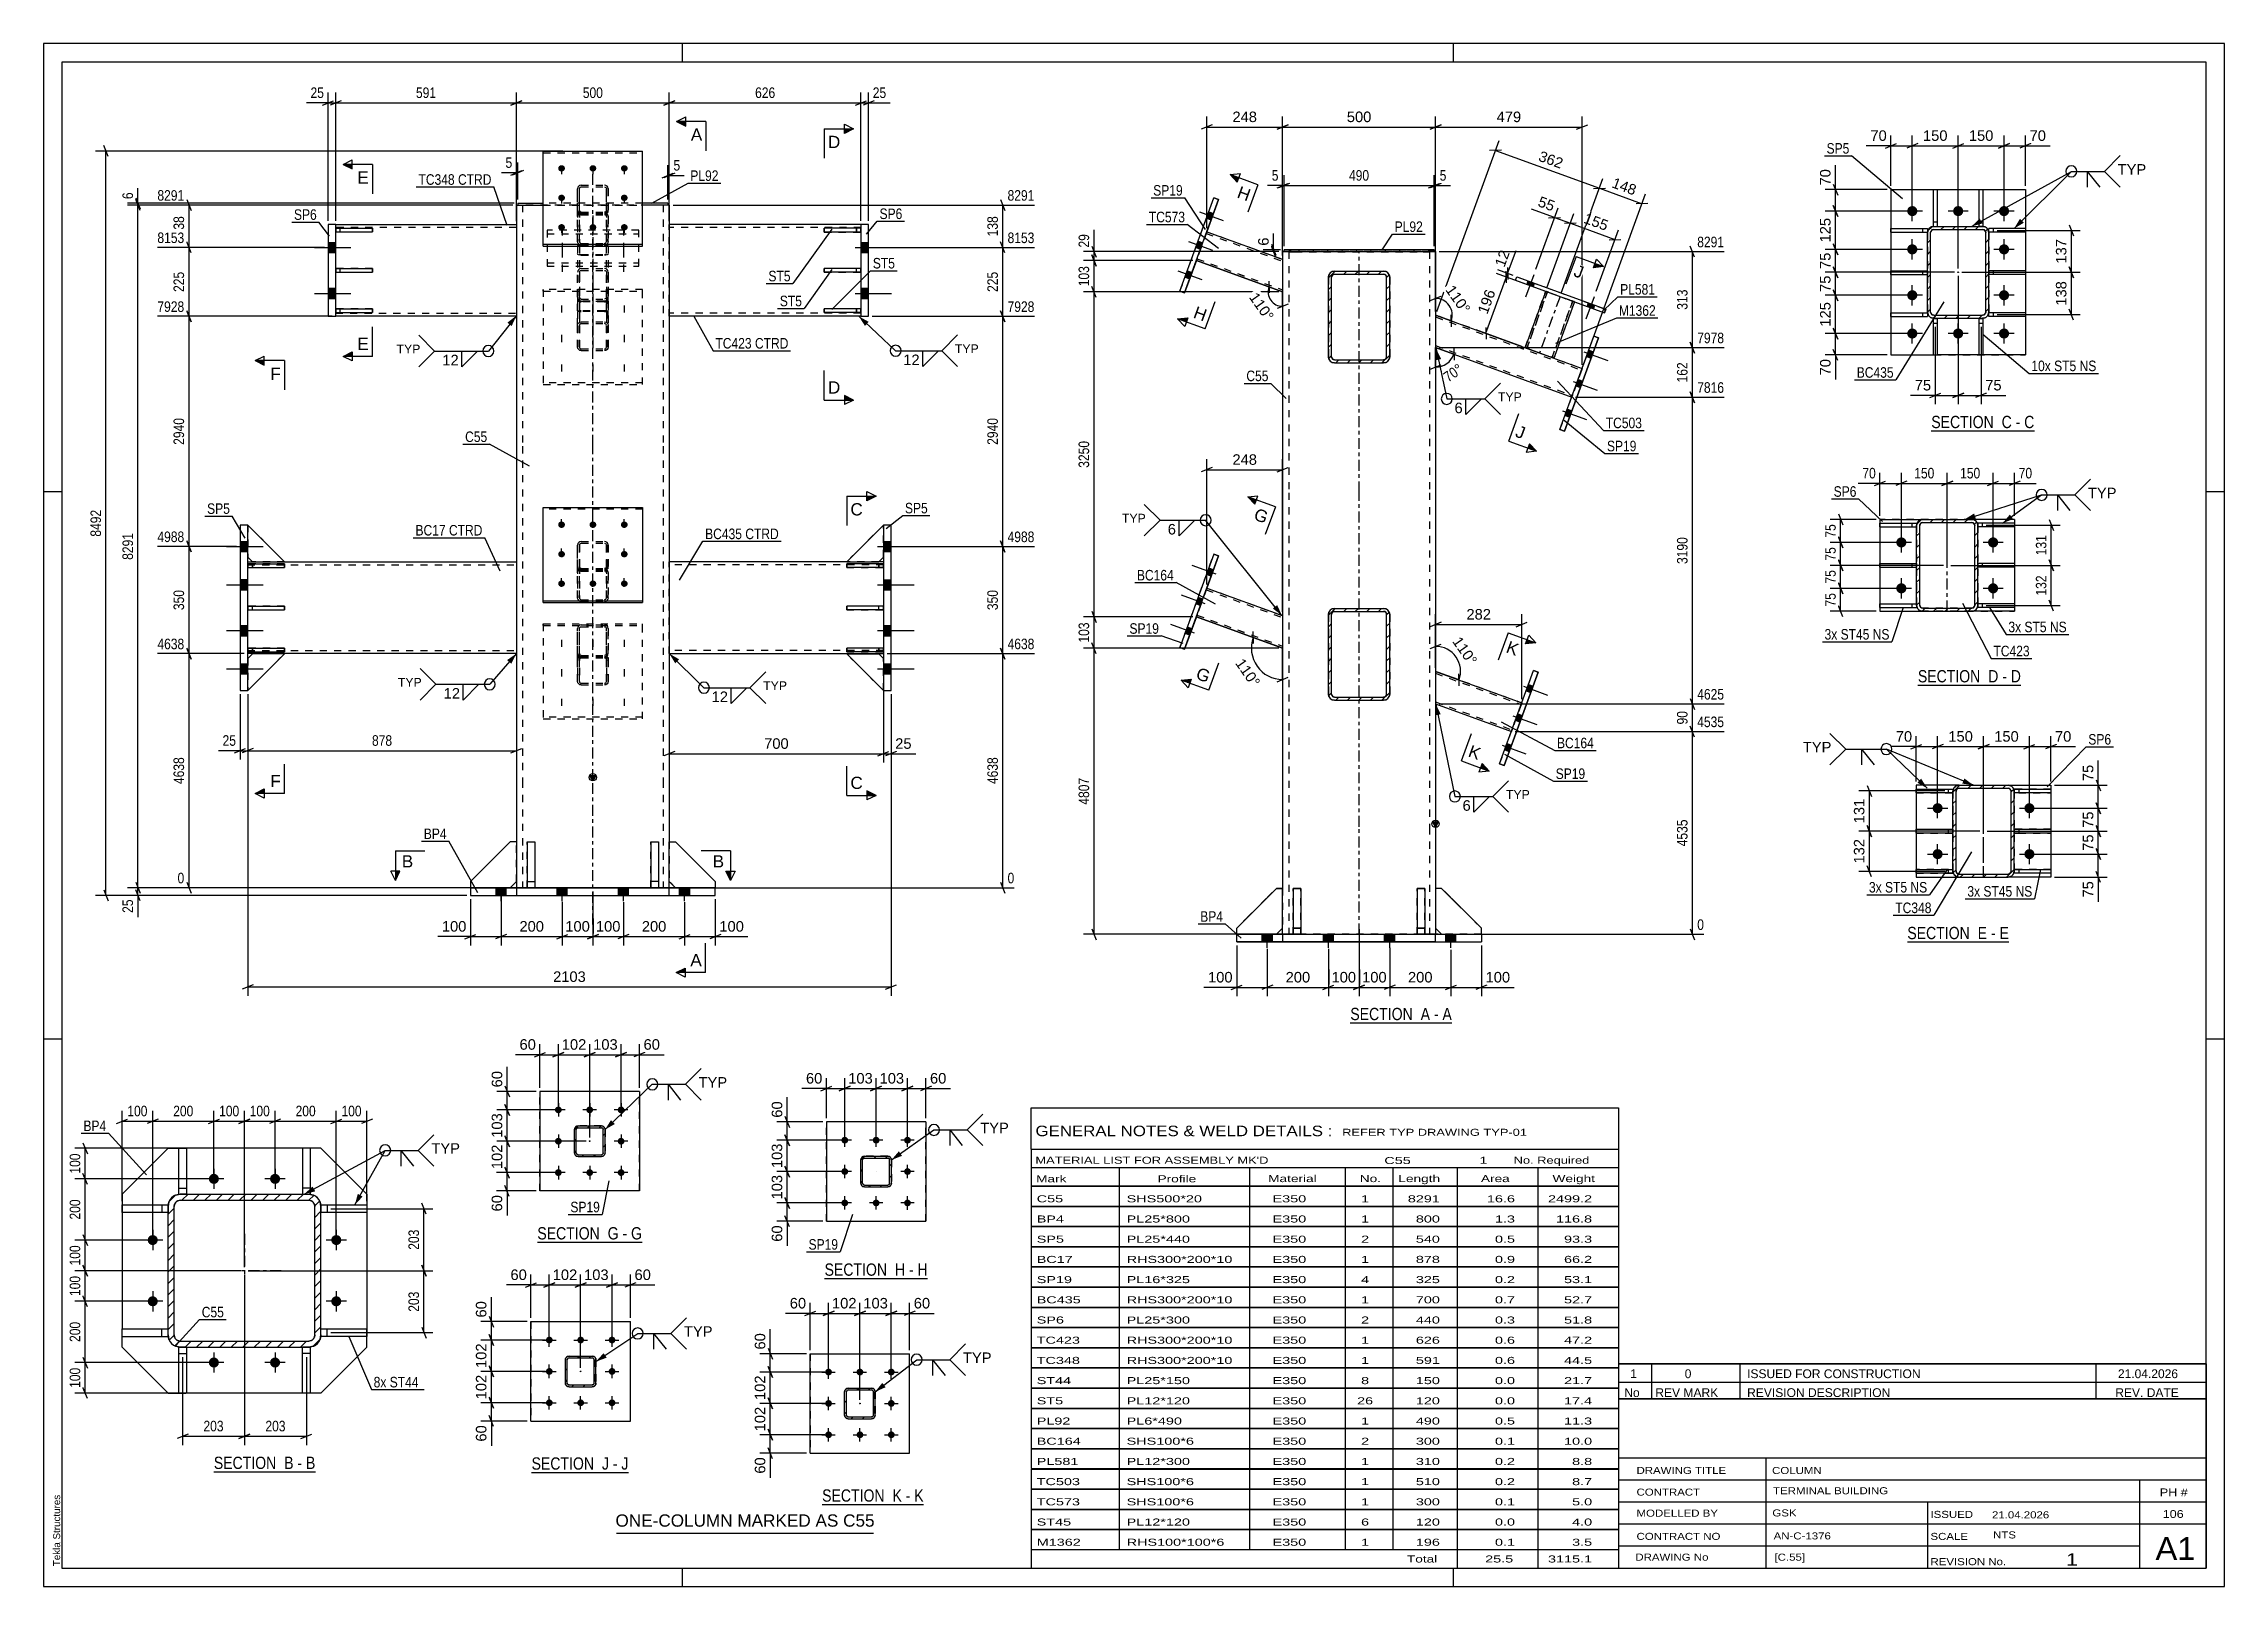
# Model space of a CAD drawing. Header units: millimetres. Extents: x -150 to 444, y -739 to 230.
# Drawn here: x -150 to 444, y -190 to 230 of the extents above; entities that cross this region are included whole.
import ezdxf

# ---------------------------------------------------------------- set-up
doc = ezdxf.new("R2010")
doc.units = ezdxf.units.MM
doc.linetypes.add('DXK_LINE_DOT2', pattern=[3.9198, 1.9599, -1.9599])
doc.linetypes.add('DXK_LINE_DOT3', pattern=[5.9187, 2.979, -0.9799, 0.9799, -0.9799])
doc.styles.add('Arial', font='ARIAL.TTF', dxfattribs={"height": 0.2})
doc.styles.add('Arial Narrow', font='ARIALN.TTF', dxfattribs={"height": 0.2})

# ---------------------------------------------------------------- blocks, each defined once
blk = doc.blocks.new('Unknown-284930291-18 - 6788')
at = {"color": 6, "linetype": 'Continuous'}
blk.add_line((358.04, -14.76), (385.69, -14.76), dxfattribs=at)
at = {"color": 0, "linetype": 'Continuous'}
blk.add_wipeout([(376.15, -14.01), (376.15, -10.51), (358.04, -10.51), (358.04, -14.01)], dxfattribs=at)
blk.add_wipeout([(379.76, -14.01), (379.76, -10.51), (377.2, -10.51), (377.2, -14.01)], dxfattribs=at)
at = {"color": 7, "linetype": 'Continuous', "style": 'Arial Narrow'}
blk.add_text('SECTION ', height=3.34, dxfattribs=at).set_placement((358.04, -14.01))
at = {"color": 0, "linetype": 'Continuous'}
blk.add_wipeout([(382.08, -14.01), (382.08, -10.51), (380.81, -10.51), (380.81, -14.01)], dxfattribs=at)
at = {"color": 7, "linetype": 'Continuous', "style": 'Arial Narrow'}
blk.add_text('E', height=3.34, dxfattribs=at).set_placement((377.2, -14.01))
at = {"color": 0, "linetype": 'Continuous'}
blk.add_wipeout([(385.69, -14.01), (385.69, -10.51), (383.13, -10.51), (383.13, -14.01)], dxfattribs=at)
at = {"color": 7, "linetype": 'Continuous', "style": 'Arial Narrow'}
for s, p in [('E', (383.13, -14.01)), ('-', (380.81, -14.01))]:
    blk.add_text(s, height=3.34, dxfattribs=at).set_placement(p)
blk = doc.blocks.new('Unknown-284930291-1134')
at = {"color": 5, "linetype": 'Continuous'}
for p, q in [((444.4, 229.79), (-149.6, 229.79)), ((-149.6, 229.79), (-149.6, -190.21)), ((24.4, 224.79), (24.4, 229.79)), ((234.4, 224.79), (234.4, 229.79)), ((444.4, -190.21), (444.4, 229.79)), ((439.4, 224.79), (-144.6, 224.79)), ((-144.6, 224.79), (-144.6, -185.21)), ((439.4, -185.21), (439.4, 224.79)), ((-144.6, 107.79), (-149.6, 107.79)), ((444.4, 107.79), (439.4, 107.79)), ((-144.6, -41.21), (-149.6, -41.21)), ((444.4, -41.21), (439.4, -41.21)), ((-144.6, -185.21), (439.4, -185.21)), ((24.4, -190.21), (24.4, -185.21)), ((234.4, -190.21), (234.4, -185.21)), ((-149.6, -190.21), (444.4, -190.21))]:
    blk.add_line(p, q, dxfattribs=at)
at = {"color": 174, "linetype": 'Continuous', "style": 'Arial'}
blk.add_text('Tekla Structures', height=1.9102, rotation=90, dxfattribs=at).set_placement((-145.1, -184.71))
blk = doc.blocks.new('Unknown-284930291-11 - 3421')
at = {"color": 6, "linetype": 'Continuous'}
blk.add_line((-103.24, -159), (-75.59, -159), dxfattribs=at)
at = {"color": 0, "linetype": 'Continuous'}
blk.add_wipeout([(-85.13, -158.25), (-85.13, -154.75), (-103.24, -154.75), (-103.24, -158.25)], dxfattribs=at)
blk.add_wipeout([(-81.53, -158.25), (-81.53, -154.75), (-84.08, -154.75), (-84.08, -158.25)], dxfattribs=at)
at = {"color": 7, "linetype": 'Continuous', "style": 'Arial Narrow'}
blk.add_text('SECTION ', height=3.34, dxfattribs=at).set_placement((-103.24, -158.25))
at = {"color": 0, "linetype": 'Continuous'}
blk.add_wipeout([(-79.2, -158.25), (-79.2, -154.75), (-80.48, -154.75), (-80.48, -158.25)], dxfattribs=at)
at = {"color": 7, "linetype": 'Continuous', "style": 'Arial Narrow'}
blk.add_text('B', height=3.34, dxfattribs=at).set_placement((-84.08, -158.25))
at = {"color": 0, "linetype": 'Continuous'}
blk.add_wipeout([(-75.59, -158.25), (-75.59, -154.75), (-78.15, -154.75), (-78.15, -158.25)], dxfattribs=at)
at = {"color": 7, "linetype": 'Continuous', "style": 'Arial Narrow'}
for s, p in [('-', (-80.48, -158.25)), ('B', (-78.15, -158.25))]:
    blk.add_text(s, height=3.34, dxfattribs=at).set_placement(p)
blk = doc.blocks.new('Unknown-284930291-13 - 3255')
at = {"color": 6, "linetype": 'Continuous'}
blk.add_line((-15.12, -96.51), (13.39, -96.51), dxfattribs=at)
at = {"color": 0, "linetype": 'Continuous'}
blk.add_wipeout([(2.99, -95.76), (2.99, -92.26), (-15.12, -92.26), (-15.12, -95.76)], dxfattribs=at)
blk.add_wipeout([(7.03, -95.76), (7.03, -92.26), (4.04, -92.26), (4.04, -95.76)], dxfattribs=at)
at = {"color": 7, "linetype": 'Continuous', "style": 'Arial Narrow'}
blk.add_text('SECTION ', height=3.34, dxfattribs=at).set_placement((-15.12, -95.76))
at = {"color": 0, "linetype": 'Continuous'}
blk.add_wipeout([(9.35, -95.76), (9.35, -92.26), (8.08, -92.26), (8.08, -95.76)], dxfattribs=at)
at = {"color": 7, "linetype": 'Continuous', "style": 'Arial Narrow'}
blk.add_text('G', height=3.34, dxfattribs=at).set_placement((4.04, -95.76))
at = {"color": 0, "linetype": 'Continuous'}
blk.add_wipeout([(13.39, -95.76), (13.39, -92.26), (10.4, -92.26), (10.4, -95.76)], dxfattribs=at)
at = {"color": 7, "linetype": 'Continuous', "style": 'Arial Narrow'}
for s, p in [('-', (8.08, -95.76)), ('G', (10.4, -95.76))]:
    blk.add_text(s, height=3.34, dxfattribs=at).set_placement(p)
blk = doc.blocks.new('Unknown-284930291-14 - 1780')
at = {"color": 6, "linetype": 'Continuous'}
blk.add_line((364.57, 124.37), (392.64, 124.37), dxfattribs=at)
at = {"color": 0, "linetype": 'Continuous'}
blk.add_wipeout([(382.68, 125.12), (382.68, 128.62), (364.57, 128.62), (364.57, 125.12)], dxfattribs=at)
blk.add_wipeout([(386.5, 125.12), (386.5, 128.62), (383.73, 128.62), (383.73, 125.12)], dxfattribs=at)
at = {"color": 7, "linetype": 'Continuous', "style": 'Arial Narrow'}
blk.add_text('SECTION ', height=3.34, dxfattribs=at).set_placement((364.57, 125.12))
at = {"color": 0, "linetype": 'Continuous'}
blk.add_wipeout([(388.82, 125.12), (388.82, 128.62), (387.55, 128.62), (387.55, 125.12)], dxfattribs=at)
at = {"color": 7, "linetype": 'Continuous', "style": 'Arial Narrow'}
blk.add_text('C', height=3.34, dxfattribs=at).set_placement((383.73, 125.12))
at = {"color": 0, "linetype": 'Continuous'}
blk.add_wipeout([(392.64, 125.12), (392.64, 128.62), (389.87, 128.62), (389.87, 125.12)], dxfattribs=at)
at = {"color": 7, "linetype": 'Continuous', "style": 'Arial Narrow'}
for s, p in [('-', (387.55, 125.12)), ('C', (389.87, 125.12))]:
    blk.add_text(s, height=3.34, dxfattribs=at).set_placement(p)
blk = doc.blocks.new('Unknown-284930291-15 - 1478')
at = {"color": 6, "linetype": 'Continuous'}
blk.add_line((360.91, 55.15), (388.98, 55.15), dxfattribs=at)
at = {"color": 0, "linetype": 'Continuous'}
blk.add_wipeout([(379.02, 55.9), (379.02, 59.4), (360.91, 59.4), (360.91, 55.9)], dxfattribs=at)
blk.add_wipeout([(382.84, 55.9), (382.84, 59.4), (380.07, 59.4), (380.07, 55.9)], dxfattribs=at)
at = {"color": 7, "linetype": 'Continuous', "style": 'Arial Narrow'}
blk.add_text('SECTION ', height=3.34, dxfattribs=at).set_placement((360.91, 55.9))
at = {"color": 0, "linetype": 'Continuous'}
blk.add_wipeout([(385.16, 55.9), (385.16, 59.4), (383.89, 59.4), (383.89, 55.9)], dxfattribs=at)
at = {"color": 7, "linetype": 'Continuous', "style": 'Arial Narrow'}
blk.add_text('D', height=3.34, dxfattribs=at).set_placement((380.07, 55.9))
at = {"color": 0, "linetype": 'Continuous'}
blk.add_wipeout([(388.98, 55.9), (388.98, 59.4), (386.21, 59.4), (386.21, 55.9)], dxfattribs=at)
at = {"color": 7, "linetype": 'Continuous', "style": 'Arial Narrow'}
for s, p in [('-', (383.89, 55.9)), ('D', (386.21, 55.9))]:
    blk.add_text(s, height=3.34, dxfattribs=at).set_placement(p)
blk = doc.blocks.new('Unknown-284930291-16 - 1248')
at = {"color": 6, "linetype": 'Continuous'}
blk.add_line((63.12, -106.39), (91.19, -106.39), dxfattribs=at)
at = {"color": 0, "linetype": 'Continuous'}
blk.add_wipeout([(81.23, -105.64), (81.23, -102.14), (63.12, -102.14), (63.12, -105.64)], dxfattribs=at)
blk.add_wipeout([(85.05, -105.64), (85.05, -102.14), (82.28, -102.14), (82.28, -105.64)], dxfattribs=at)
at = {"color": 7, "linetype": 'Continuous', "style": 'Arial Narrow'}
blk.add_text('SECTION ', height=3.34, dxfattribs=at).set_placement((63.12, -105.64))
at = {"color": 0, "linetype": 'Continuous'}
blk.add_wipeout([(87.37, -105.64), (87.37, -102.14), (86.1, -102.14), (86.1, -105.64)], dxfattribs=at)
at = {"color": 7, "linetype": 'Continuous', "style": 'Arial Narrow'}
blk.add_text('H', height=3.34, dxfattribs=at).set_placement((82.28, -105.64))
at = {"color": 0, "linetype": 'Continuous'}
blk.add_wipeout([(91.19, -105.64), (91.19, -102.14), (88.42, -102.14), (88.42, -105.64)], dxfattribs=at)
at = {"color": 7, "linetype": 'Continuous', "style": 'Arial Narrow'}
for s, p in [('-', (86.1, -105.64)), ('H', (88.42, -105.64))]:
    blk.add_text(s, height=3.34, dxfattribs=at).set_placement(p)
blk = doc.blocks.new('Unknown-284930291-17 - 2170')
at = {"color": 6, "linetype": 'Continuous'}
blk.add_line((206.32, -36.8), (233.97, -36.8), dxfattribs=at)
at = {"color": 0, "linetype": 'Continuous'}
blk.add_wipeout([(224.43, -36.05), (224.43, -32.55), (206.32, -32.55), (206.32, -36.05)], dxfattribs=at)
blk.add_wipeout([(228.04, -36.05), (228.04, -32.55), (225.48, -32.55), (225.48, -36.05)], dxfattribs=at)
at = {"color": 7, "linetype": 'Continuous', "style": 'Arial Narrow'}
blk.add_text('SECTION ', height=3.34, dxfattribs=at).set_placement((206.32, -36.05))
at = {"color": 0, "linetype": 'Continuous'}
blk.add_wipeout([(230.36, -36.05), (230.36, -32.55), (229.09, -32.55), (229.09, -36.05)], dxfattribs=at)
at = {"color": 7, "linetype": 'Continuous', "style": 'Arial Narrow'}
blk.add_text('A', height=3.34, dxfattribs=at).set_placement((225.48, -36.05))
at = {"color": 0, "linetype": 'Continuous'}
blk.add_wipeout([(233.97, -36.05), (233.97, -32.55), (231.41, -32.55), (231.41, -36.05)], dxfattribs=at)
at = {"color": 7, "linetype": 'Continuous', "style": 'Arial Narrow'}
for s, p in [('-', (229.09, -36.05)), ('A', (231.41, -36.05))]:
    blk.add_text(s, height=3.34, dxfattribs=at).set_placement(p)
blk = doc.blocks.new('Unknown-284930291-20 - 7301')
at = {"color": 6, "linetype": 'Continuous'}
blk.add_line((-16.69, -159.18), (9.68, -159.18), dxfattribs=at)
at = {"color": 0, "linetype": 'Continuous'}
blk.add_wipeout([(1.42, -158.43), (1.42, -154.93), (-16.69, -154.93), (-16.69, -158.43)], dxfattribs=at)
blk.add_wipeout([(4.39, -158.43), (4.39, -154.93), (2.47, -154.93), (2.47, -158.43)], dxfattribs=at)
at = {"color": 7, "linetype": 'Continuous', "style": 'Arial Narrow'}
blk.add_text('SECTION ', height=3.34, dxfattribs=at).set_placement((-16.69, -158.43))
at = {"color": 0, "linetype": 'Continuous'}
blk.add_wipeout([(6.71, -158.43), (6.71, -154.93), (5.44, -154.93), (5.44, -158.43)], dxfattribs=at)
at = {"color": 7, "linetype": 'Continuous', "style": 'Arial Narrow'}
blk.add_text('J', height=3.34, dxfattribs=at).set_placement((2.47, -158.43))
at = {"color": 0, "linetype": 'Continuous'}
blk.add_wipeout([(9.68, -158.43), (9.68, -154.93), (7.76, -154.93), (7.76, -158.43)], dxfattribs=at)
at = {"color": 7, "linetype": 'Continuous', "style": 'Arial Narrow'}
for s, p in [('-', (5.44, -158.43)), ('J', (7.76, -158.43))]:
    blk.add_text(s, height=3.34, dxfattribs=at).set_placement(p)
blk = doc.blocks.new('Unknown-284930291-21 - 7480')
at = {"color": 6, "linetype": 'Continuous'}
blk.add_line((62.45, -167.9), (90.09, -167.9), dxfattribs=at)
at = {"color": 0, "linetype": 'Continuous'}
blk.add_wipeout([(80.56, -167.15), (80.56, -163.65), (62.45, -163.65), (62.45, -167.15)], dxfattribs=at)
blk.add_wipeout([(84.16, -167.15), (84.16, -163.65), (81.61, -163.65), (81.61, -167.15)], dxfattribs=at)
at = {"color": 7, "linetype": 'Continuous', "style": 'Arial Narrow'}
blk.add_text('SECTION ', height=3.34, dxfattribs=at).set_placement((62.45, -167.15))
at = {"color": 0, "linetype": 'Continuous'}
blk.add_wipeout([(86.49, -167.15), (86.49, -163.65), (85.21, -163.65), (85.21, -167.15)], dxfattribs=at)
at = {"color": 7, "linetype": 'Continuous', "style": 'Arial Narrow'}
blk.add_text('K', height=3.34, dxfattribs=at).set_placement((81.61, -167.15))
at = {"color": 0, "linetype": 'Continuous'}
blk.add_wipeout([(90.09, -167.15), (90.09, -163.65), (87.54, -163.65), (87.54, -167.15)], dxfattribs=at)
at = {"color": 7, "linetype": 'Continuous', "style": 'Arial Narrow'}
for s, p in [('-', (85.21, -167.15)), ('K', (87.54, -167.15))]:
    blk.add_text(s, height=3.34, dxfattribs=at).set_placement(p)
blk = doc.blocks.new('Part-284930291-6816 - 6788')
at = {"color": 2, "linetype": 'Continuous'}
for p, q in [((360.47, 25.85), (360.47, 26.85)), ((360.47, 26.85), (370.47, 26.85)), ((370.47, 25.85), (360.47, 25.85)), ((370.47, 26.85), (370.47, 26.22))]:
    blk.add_line(p, q, dxfattribs=at)
at = {"color": 7, "linetype": 'DXK_LINE_DOT2'}
for p, q in [((360.47, 26.85), (369.22, 26.85)), ((360.47, 25.85), (369.22, 25.85)), ((369.22, 25.85), (369.22, 26.85)), ((369.22, 26.85), (370.47, 26.85)), ((369.22, 25.85), (370.47, 25.85)), ((370.47, 26.22), (370.47, 25.85)), ((370.47, 25.85), (370.47, 25.85))]:
    blk.add_line(p, q, dxfattribs=at)
blk = doc.blocks.new('Part-284930291-6789 - 6788')
at = {"linetype": 'Continuous'}
h = blk.add_hatch(dxfattribs=at)
h.set_pattern_fill('', scale=0.7, style=0, pattern_type=0)
h.set_pattern_definition([(45, (387.006, 26.8609), (-1.57154, 1.57154), [])])
h.paths.add_polyline_path([(387.13, 26.22), (387.01, 26.86), (386.64, 27.4), (386.1, 27.76), (385.47, 27.89), (372.13, 27.89), (371.5, 27.76), (370.95, 27.4), (370.59, 26.86), (370.47, 26.22), (370.47, 4.56), (370.59, 3.92), (370.95, 3.38), (371.5, 3.02), (372.13, 2.89), (385.47, 2.89), (386.1, 3.02), (386.64, 3.38), (387.01, 3.92), (387.13, 4.56)])
h.paths.add_polyline_path([(386.24, 4.24), (386.06, 3.97), (385.79, 3.79), (385.47, 3.72), (372.13, 3.72), (371.81, 3.79), (371.54, 3.97), (371.36, 4.24), (371.3, 4.56), (371.3, 26.22), (371.36, 26.54), (371.54, 26.81), (371.81, 26.99), (372.13, 27.06), (385.47, 27.06), (385.79, 26.99), (386.06, 26.81), (386.24, 26.54), (386.3, 26.22), (386.3, 4.56)])
at = {"color": 7, "linetype": 'DXK_LINE_DOT2'}
for p, q in [((370.47, 26.22), (370.59, 26.86)), ((370.47, 26.22), (370.47, 4.56)), ((371.36, 26.54), (371.3, 26.22)), ((371.3, 4.56), (371.3, 26.22)), ((371.5, 27.76), (372.13, 27.89)), ((372.13, 27.06), (371.81, 26.99)), ((372.13, 27.89), (385.47, 27.89)), ((372.13, 27.06), (385.47, 27.06)), ((385.47, 27.89), (386.1, 27.76)), ((385.79, 26.99), (385.47, 27.06)), ((386.3, 26.22), (386.24, 26.54)), ((386.3, 4.56), (386.3, 26.22)), ((387.01, 26.86), (387.13, 26.22)), ((387.13, 26.22), (387.13, 4.56)), ((370.59, 3.92), (370.47, 4.56)), ((371.3, 4.56), (371.36, 4.24)), ((372.13, 2.89), (371.5, 3.02)), ((371.81, 3.79), (372.13, 3.72)), ((372.13, 3.72), (385.47, 3.72)), ((372.13, 2.89), (385.47, 2.89)), ((385.47, 3.72), (385.79, 3.79)), ((386.1, 3.02), (385.47, 2.89)), ((386.24, 4.24), (386.3, 4.56)), ((387.13, 4.56), (387.01, 3.92))]:
    blk.add_line(p, q, dxfattribs=at)
at = {"color": 2, "linetype": 'Continuous'}
for p, q in [((370.59, 26.86), (370.47, 26.22)), ((370.47, 4.56), (370.47, 26.22)), ((371.3, 26.22), (371.36, 26.54)), ((371.3, 4.56), (371.3, 26.22)), ((372.13, 27.89), (371.5, 27.76)), ((371.81, 26.99), (372.13, 27.06)), ((372.13, 27.89), (385.47, 27.89)), ((372.13, 27.06), (385.47, 27.06)), ((386.1, 27.76), (385.47, 27.89)), ((385.47, 27.06), (385.79, 26.99)), ((386.24, 26.54), (386.3, 26.22)), ((386.3, 4.56), (386.3, 26.22)), ((387.13, 26.22), (387.01, 26.86)), ((387.13, 4.56), (387.13, 26.22)), ((370.47, 4.56), (370.59, 3.92)), ((371.36, 4.24), (371.3, 4.56)), ((371.5, 3.02), (372.13, 2.89)), ((372.13, 3.72), (371.81, 3.79)), ((372.13, 3.72), (385.47, 3.72)), ((372.13, 2.89), (385.47, 2.89)), ((385.79, 3.79), (385.47, 3.72)), ((385.47, 2.89), (386.1, 3.02)), ((386.3, 4.56), (386.24, 4.24)), ((387.01, 3.92), (387.13, 4.56))]:
    blk.add_line(p, q, dxfattribs=at)
at = {"color": 7, "linetype": 'DXK_LINE_DOT3'}
blk.add_line((378.8, 15.39), (378.8, 15.39), dxfattribs=at)
at = {"color": 7, "linetype": 'DXK_LINE_DOT2'}
for centre, radius, start, end in [((372.13, 26.22), 1.67, 112.5, 157.5), ((372.13, 26.22), 0.833, 112.5, 157.5), ((385.47, 26.22), 0.833, 22.5, 67.5), ((385.47, 26.22), 1.67, 22.5, 67.5), ((372.13, 4.56), 1.67, 202.5, 247.5), ((372.13, 4.56), 0.833, 202.5, 247.5), ((385.47, 4.56), 0.833, 292.5, 337.5), ((385.47, 4.56), 1.67, 292.5, 337.5)]:
    blk.add_arc(centre, radius, start, end, dxfattribs=at)
at = {"color": 2, "linetype": 'Continuous'}
for centre, radius, start, end in [((372.13, 26.22), 1.67, 112.5, 157.5), ((372.13, 26.22), 0.833, 112.5, 157.5), ((385.47, 26.22), 0.833, 22.5, 67.5), ((385.47, 26.22), 1.67, 22.5, 67.5), ((372.13, 4.56), 1.67, 202.5, 247.5), ((372.13, 4.56), 0.833, 202.5, 247.5), ((385.47, 4.56), 0.833, 292.5, 337.5), ((385.47, 4.56), 1.67, 292.5, 337.5)]:
    blk.add_arc(centre, radius, start, end, dxfattribs=at)
blk = doc.blocks.new('Part-284930291-6811 - 6788')
at = {"linetype": 'Continuous'}
for points in [[(378.8, 27.79, -1), (378.8, 27.99, -1)], [(378.8, 2.79, -1), (378.8, 2.99, -1)]]:
    blk.add_hatch(color=246, dxfattribs=at).paths.add_polyline_path(points)
at = {"color": 2, "linetype": 'Continuous'}
for p, q in [((372.13, 27.89), (360.47, 27.89)), ((360.47, 27.89), (360.47, 2.89)), ((385.47, 27.89), (397.13, 27.89)), ((397.13, 27.89), (397.13, 2.89)), ((360.47, 2.89), (372.13, 2.89)), ((397.13, 2.89), (385.47, 2.89))]:
    blk.add_line(p, q, dxfattribs=at)
at = {"color": 7, "linetype": 'DXK_LINE_DOT2'}
for p, q in [((372.13, 27.89), (385.47, 27.89)), ((372.13, 2.89), (385.47, 2.89))]:
    blk.add_line(p, q, dxfattribs=at)
at = {"color": 7, "linetype": 'DXK_LINE_DOT3'}
blk.add_line((378.8, 2.89), (378.8, 27.89), dxfattribs=at)
at = {"color": 246, "linetype": 'DXK_LINE_DOT2'}
blk.add_line((378.8, 2.89), (378.8, 27.89), dxfattribs=at)
at = {"color": 246, "linetype": 'Continuous'}
for centre in [(378.8, 27.89), (378.8, 2.89)]:
    blk.add_circle(centre, 0.1, dxfattribs=at)
blk = doc.blocks.new('Part-284930291-6815 - 6788')
at = {"color": 2, "linetype": 'Continuous'}
for p, q in [((360.47, 14.89), (360.47, 15.89)), ((360.47, 15.89), (370.47, 15.89)), ((370.47, 14.89), (360.47, 14.89))]:
    blk.add_line(p, q, dxfattribs=at)
at = {"color": 7, "linetype": 'DXK_LINE_DOT2'}
for p, q in [((360.47, 15.89), (369.22, 15.89)), ((360.47, 14.89), (369.22, 14.89)), ((369.22, 14.89), (369.22, 15.89)), ((369.22, 15.89), (370.47, 15.89)), ((369.22, 14.89), (370.47, 14.89)), ((370.47, 15.89), (370.47, 14.89)), ((370.47, 14.89), (370.47, 14.89))]:
    blk.add_line(p, q, dxfattribs=at)
blk = doc.blocks.new('Bolt-284930291-6849 - 6788')
at = {"linetype": 'Continuous'}
for points in [[(364.92, 21.64, -1), (367.67, 21.64, -1)], [(389.92, 21.64, -1), (392.67, 21.64, -1)], [(364.92, 9.14, -1), (367.67, 9.14, -1)], [(389.92, 9.14, -1), (392.67, 9.14, -1)]]:
    blk.add_hatch(color=1, dxfattribs=at).paths.add_polyline_path(points)
at = {"color": 1, "linetype": 'Continuous'}
for p, q in [((366.3, 18.89), (366.3, 24.39)), ((391.3, 18.89), (391.3, 24.39)), ((363.55, 21.64), (369.05, 21.64)), ((388.55, 21.64), (394.05, 21.64)), ((366.3, 6.39), (366.3, 11.89)), ((391.3, 6.39), (391.3, 11.89)), ((363.55, 9.14), (369.05, 9.14)), ((388.55, 9.14), (394.05, 9.14))]:
    blk.add_line(p, q, dxfattribs=at)
blk = doc.blocks.new('Part-284930291-6817 - 6788')
at = {"color": 2, "linetype": 'Continuous'}
for p, q in [((360.47, 3.93), (360.47, 4.93)), ((360.47, 4.93), (370.47, 4.93)), ((370.47, 3.93), (360.47, 3.93)), ((370.47, 3.93), (370.47, 4.56)), ((370.47, 3.93), (370.47, 3.93))]:
    blk.add_line(p, q, dxfattribs=at)
at = {"color": 7, "linetype": 'DXK_LINE_DOT2'}
for p, q in [((369.22, 4.93), (360.47, 4.93)), ((360.47, 3.93), (369.22, 3.93)), ((369.22, 3.93), (369.22, 4.93)), ((369.22, 4.93), (370.47, 4.93)), ((369.22, 3.93), (370.47, 3.93)), ((370.47, 4.93), (370.47, 4.56)), ((370.47, 3.93), (370.47, 3.93))]:
    blk.add_line(p, q, dxfattribs=at)
blk = doc.blocks.new('Part-284930291-11045 - 6788')
at = {"color": 2, "linetype": 'Continuous'}
for p, q in [((387.13, 15.89), (397.13, 15.89)), ((397.13, 14.89), (387.13, 14.89)), ((397.13, 15.89), (397.13, 14.89))]:
    blk.add_line(p, q, dxfattribs=at)
at = {"color": 7, "linetype": 'DXK_LINE_DOT2'}
for p, q in [((388.38, 15.89), (387.13, 15.89)), ((387.13, 15.89), (387.13, 15.89)), ((387.13, 15.89), (387.13, 14.89)), ((387.13, 14.89), (388.38, 14.89)), ((397.13, 15.89), (388.38, 15.89)), ((388.38, 15.89), (388.38, 14.89)), ((388.38, 14.89), (397.13, 14.89))]:
    blk.add_line(p, q, dxfattribs=at)
blk = doc.blocks.new('Part-284930291-11046 - 6788')
at = {"color": 2, "linetype": 'Continuous'}
for p, q in [((387.13, 26.85), (387.13, 26.85)), ((387.13, 26.85), (397.13, 26.85)), ((387.13, 26.85), (387.13, 26.22)), ((397.13, 25.85), (387.13, 25.85)), ((397.13, 26.85), (397.13, 25.85))]:
    blk.add_line(p, q, dxfattribs=at)
at = {"color": 7, "linetype": 'DXK_LINE_DOT2'}
for p, q in [((388.38, 26.85), (387.13, 26.85)), ((387.13, 25.85), (387.13, 26.22)), ((388.38, 25.85), (387.13, 25.85)), ((397.13, 26.85), (388.38, 26.85)), ((388.38, 26.85), (388.38, 25.85)), ((388.38, 25.85), (397.13, 25.85))]:
    blk.add_line(p, q, dxfattribs=at)
blk = doc.blocks.new('Part-284930291-11047 - 6788')
at = {"color": 2, "linetype": 'Continuous'}
for p, q in [((387.13, 4.93), (397.13, 4.93)), ((387.13, 4.56), (387.13, 3.93)), ((397.13, 3.93), (387.13, 3.93)), ((397.13, 4.93), (397.13, 3.93))]:
    blk.add_line(p, q, dxfattribs=at)
at = {"color": 7, "linetype": 'DXK_LINE_DOT2'}
for p, q in [((388.38, 4.93), (387.13, 4.93)), ((387.13, 4.93), (387.13, 4.93)), ((387.13, 4.93), (387.13, 4.56)), ((388.38, 3.93), (387.13, 3.93)), ((387.13, 3.93), (387.13, 3.93)), ((397.13, 4.93), (388.38, 4.93)), ((388.38, 4.93), (388.38, 3.93)), ((397.13, 3.93), (388.38, 3.93))]:
    blk.add_line(p, q, dxfattribs=at)
blk = doc.blocks.new('Part-284930291-3472 - 3421')
at = {"linetype": 'Continuous'}
h = blk.add_hatch(dxfattribs=at)
h.set_pattern_fill('', scale=0.7, style=0, pattern_type=0)
h.set_pattern_definition([(45, (-113.6655, -83.686), (-1.571545, 1.571545), [])])
h.paths.add_polyline_path([(-112.39, -83.43), (-113.67, -83.69), (-114.75, -84.41), (-115.47, -85.49), (-115.72, -86.77), (-115.72, -121.77), (-115.47, -123.04), (-114.75, -124.12), (-113.67, -124.85), (-112.39, -125.1), (-77.39, -125.1), (-76.11, -124.85), (-75.03, -124.12), (-74.31, -123.04), (-74.06, -121.77), (-74.06, -86.77), (-74.31, -85.49), (-75.03, -84.41), (-76.11, -83.69), (-77.39, -83.43)])
h.paths.add_polyline_path([(-76.75, -85.23), (-76.21, -85.59), (-75.85, -86.13), (-75.72, -86.77), (-75.72, -121.77), (-75.85, -122.4), (-76.21, -122.94), (-76.75, -123.31), (-77.39, -123.43), (-112.39, -123.43), (-113.03, -123.31), (-113.57, -122.94), (-113.93, -122.4), (-114.06, -121.77), (-114.06, -86.77), (-113.93, -86.13), (-113.57, -85.59), (-113.03, -85.23), (-112.39, -85.1), (-77.39, -85.1)])
at = {"color": 7, "linetype": 'DXK_LINE_DOT2'}
for p, q in [((-115.72, -86.77), (-115.47, -85.49)), ((-115.72, -121.77), (-115.72, -86.77)), ((-113.93, -86.13), (-114.06, -86.77)), ((-114.06, -121.77), (-114.06, -86.77)), ((-113.67, -83.69), (-112.39, -83.43)), ((-112.39, -85.1), (-113.03, -85.23)), ((-112.39, -83.43), (-77.39, -83.43)), ((-112.39, -85.1), (-77.39, -85.1)), ((-77.39, -83.43), (-76.11, -83.69)), ((-76.75, -85.23), (-77.39, -85.1)), ((-75.72, -86.77), (-75.85, -86.13)), ((-75.72, -121.77), (-75.72, -86.77)), ((-74.31, -85.49), (-74.06, -86.77)), ((-74.06, -121.77), (-74.06, -86.77)), ((-115.47, -123.04), (-115.72, -121.77)), ((-114.06, -121.77), (-113.93, -122.4)), ((-113.03, -123.31), (-112.39, -123.43)), ((-112.39, -123.43), (-77.39, -123.43)), ((-77.39, -123.43), (-76.75, -123.31)), ((-75.85, -122.4), (-75.72, -121.77)), ((-74.06, -121.77), (-74.31, -123.04)), ((-112.39, -125.1), (-113.67, -124.85)), ((-112.39, -125.1), (-77.39, -125.1)), ((-76.11, -124.85), (-77.39, -125.1))]:
    blk.add_line(p, q, dxfattribs=at)
at = {"color": 2, "linetype": 'Continuous'}
for p, q in [((-115.47, -85.49), (-115.72, -86.77)), ((-115.72, -121.77), (-115.72, -86.77)), ((-114.06, -86.77), (-113.93, -86.13)), ((-114.06, -121.77), (-114.06, -86.77)), ((-112.39, -83.43), (-113.67, -83.69)), ((-113.03, -85.23), (-112.39, -85.1)), ((-112.39, -83.43), (-77.39, -83.43)), ((-112.39, -85.1), (-77.39, -85.1)), ((-76.11, -83.69), (-77.39, -83.43)), ((-77.39, -85.1), (-76.75, -85.23)), ((-75.85, -86.13), (-75.72, -86.77)), ((-75.72, -121.77), (-75.72, -86.77)), ((-74.06, -86.77), (-74.31, -85.49)), ((-74.06, -121.77), (-74.06, -86.77)), ((-115.72, -121.77), (-115.47, -123.04)), ((-113.93, -122.4), (-114.06, -121.77)), ((-112.39, -123.43), (-113.03, -123.31)), ((-112.39, -123.43), (-77.39, -123.43)), ((-76.75, -123.31), (-77.39, -123.43)), ((-75.72, -121.77), (-75.85, -122.4)), ((-74.31, -123.04), (-74.06, -121.77)), ((-113.67, -124.85), (-112.39, -125.1)), ((-112.39, -125.1), (-77.39, -125.1)), ((-77.39, -125.1), (-76.11, -124.85))]:
    blk.add_line(p, q, dxfattribs=at)
at = {"color": 7, "linetype": 'DXK_LINE_DOT3'}
for p, q in [((-94.89, -94.27), (-94.89, -114.27)), ((-84.89, -104.27), (-104.89, -104.27))]:
    blk.add_line(p, q, dxfattribs=at)
at = {"color": 7, "linetype": 'DXK_LINE_DOT2'}
for centre, radius, start, end in [((-112.39, -86.77), 3.33, 112.5, 157.5), ((-112.39, -86.77), 1.67, 112.5, 157.5), ((-77.39, -86.77), 1.67, 22.5, 67.5), ((-77.39, -86.77), 3.33, 22.5, 67.5), ((-112.39, -121.77), 3.33, 202.5, 247.5), ((-112.39, -121.77), 1.67, 202.5, 247.5), ((-77.39, -121.77), 1.67, 292.5, 337.5), ((-77.39, -121.77), 3.33, 292.5, 337.5)]:
    blk.add_arc(centre, radius, start, end, dxfattribs=at)
at = {"color": 2, "linetype": 'Continuous'}
for centre, radius, start, end in [((-112.39, -86.77), 3.33, 112.5, 157.5), ((-112.39, -86.77), 1.67, 112.5, 157.5), ((-77.39, -86.77), 1.67, 22.5, 67.5), ((-77.39, -86.77), 3.33, 22.5, 67.5), ((-112.39, -121.77), 3.33, 202.5, 247.5), ((-112.39, -121.77), 1.67, 202.5, 247.5), ((-77.39, -121.77), 1.67, 292.5, 337.5), ((-77.39, -121.77), 3.33, 292.5, 337.5)]:
    blk.add_arc(centre, radius, start, end, dxfattribs=at)
blk = doc.blocks.new('Part-284930291-3544 - 3421')
at = {"color": 2, "linetype": 'Continuous'}
for p, q in [((-112.81, -83.43), (-112.81, -70.93)), ((-112.81, -70.93), (-110.72, -70.93)), ((-110.72, -70.93), (-110.72, -83.43)), ((-112.81, -81.77), (-110.72, -81.77)), ((-112.81, -83.43), (-112.39, -83.43))]:
    blk.add_line(p, q, dxfattribs=at)
at = {"color": 7, "linetype": 'DXK_LINE_DOT2'}
blk.add_line((-110.72, -83.43), (-112.39, -83.43), dxfattribs=at)
blk = doc.blocks.new('Part-284930291-3509 - 3421')
at = {"color": 2, "linetype": 'Continuous'}
for p, q in [((-128.22, -122.18), (-128.22, -120.1)), ((-128.22, -120.1), (-115.72, -120.1)), ((-128.22, -122.18), (-115.72, -122.18)), ((-117.39, -122.18), (-117.39, -120.1)), ((-115.72, -122.18), (-115.72, -121.76))]:
    blk.add_line(p, q, dxfattribs=at)
at = {"color": 7, "linetype": 'DXK_LINE_DOT2'}
blk.add_line((-115.72, -121.76), (-115.72, -120.1), dxfattribs=at)
blk = doc.blocks.new('Bolt-284930291-3467 - 3421')
at = {"linetype": 'Continuous'}
for points in [[(-101.85, -79.27, -1), (-104.6, -79.27, -1)], [(-85.18, -79.27, -1), (-87.93, -79.27, -1)], [(-118.51, -95.93, -1), (-121.26, -95.93, -1)], [(-68.51, -95.93, -1), (-71.26, -95.93, -1)], [(-118.51, -112.6, -1), (-121.26, -112.6, -1)], [(-68.51, -112.6, -1), (-71.26, -112.6, -1)], [(-101.85, -129.27, -1), (-104.6, -129.27, -1)], [(-85.18, -129.27, -1), (-87.93, -129.27, -1)]]:
    blk.add_hatch(color=1, dxfattribs=at).paths.add_polyline_path(points)
at = {"color": 1, "linetype": 'Continuous'}
for p, q in [((-103.22, -76.52), (-103.22, -82.02)), ((-86.56, -76.52), (-86.56, -82.02)), ((-100.47, -79.27), (-105.97, -79.27)), ((-83.81, -79.27), (-89.31, -79.27)), ((-119.89, -93.18), (-119.89, -98.68)), ((-69.89, -93.18), (-69.89, -98.68)), ((-117.14, -95.93), (-122.64, -95.93)), ((-67.14, -95.93), (-72.64, -95.93)), ((-117.14, -112.6), (-122.64, -112.6)), ((-119.89, -109.85), (-119.89, -115.35)), ((-67.14, -112.6), (-72.64, -112.6)), ((-69.89, -109.85), (-69.89, -115.35)), ((-100.47, -129.27), (-105.97, -129.27)), ((-103.22, -126.52), (-103.22, -132.02)), ((-83.81, -129.27), (-89.31, -129.27)), ((-86.56, -126.52), (-86.56, -132.02))]:
    blk.add_line(p, q, dxfattribs=at)
blk = doc.blocks.new('Part-284930291-3524 - 3421')
at = {"color": 2, "linetype": 'Continuous'}
for p, q in [((-79.06, -70.93), (-79.06, -83.43)), ((-76.97, -70.93), (-79.06, -70.93)), ((-76.97, -70.93), (-76.97, -83.43)), ((-76.97, -81.77), (-79.06, -81.77)), ((-76.97, -83.43), (-77.39, -83.43))]:
    blk.add_line(p, q, dxfattribs=at)
at = {"color": 7, "linetype": 'DXK_LINE_DOT2'}
blk.add_line((-79.06, -83.43), (-77.39, -83.43), dxfattribs=at)
blk = doc.blocks.new('Part-284930291-3514 - 3421')
at = {"color": 2, "linetype": 'Continuous'}
for p, q in [((-79.06, -137.6), (-79.06, -125.1)), ((-76.97, -126.77), (-79.06, -126.77)), ((-77.39, -125.1), (-76.97, -125.1)), ((-76.97, -125.1), (-76.97, -137.6)), ((-76.97, -137.6), (-79.06, -137.6))]:
    blk.add_line(p, q, dxfattribs=at)
at = {"color": 7, "linetype": 'DXK_LINE_DOT2'}
blk.add_line((-77.39, -125.1), (-79.06, -125.1), dxfattribs=at)
blk = doc.blocks.new('Part-284930291-3519 - 3421')
at = {"color": 2, "linetype": 'Continuous'}
for p, q in [((-128.22, -88.43), (-128.22, -86.35)), ((-128.22, -86.35), (-115.72, -86.35)), ((-115.72, -88.43), (-128.22, -88.43)), ((-117.39, -86.35), (-117.39, -88.43)), ((-115.72, -86.35), (-115.72, -86.77))]:
    blk.add_line(p, q, dxfattribs=at)
at = {"color": 7, "linetype": 'DXK_LINE_DOT2'}
blk.add_line((-115.72, -86.77), (-115.72, -88.43), dxfattribs=at)
blk = doc.blocks.new('Part-284930291-3529 - 3421')
at = {"color": 2, "linetype": 'Continuous'}
for p, q in [((-74.06, -120.1), (-61.56, -120.1)), ((-74.06, -122.18), (-74.06, -121.76)), ((-61.56, -122.18), (-74.06, -122.18)), ((-72.39, -122.18), (-72.39, -120.1)), ((-61.56, -120.1), (-61.56, -122.18))]:
    blk.add_line(p, q, dxfattribs=at)
at = {"color": 7, "linetype": 'DXK_LINE_DOT2'}
blk.add_line((-74.06, -121.76), (-74.06, -120.1), dxfattribs=at)
blk = doc.blocks.new('Part-284930291-3534 - 3421')
at = {"color": 2, "linetype": 'Continuous'}
for p, q in [((-112.81, -137.6), (-112.81, -125.1)), ((-112.81, -125.1), (-112.39, -125.1)), ((-112.81, -126.77), (-110.72, -126.77)), ((-110.72, -125.1), (-110.72, -137.6)), ((-110.72, -137.6), (-112.81, -137.6))]:
    blk.add_line(p, q, dxfattribs=at)
at = {"color": 7, "linetype": 'DXK_LINE_DOT2'}
blk.add_line((-110.72, -125.1), (-112.39, -125.1), dxfattribs=at)
blk = doc.blocks.new('Part-284930291-3539 - 3421')
at = {"color": 2, "linetype": 'Continuous'}
for p, q in [((-74.06, -86.35), (-74.06, -86.77)), ((-74.06, -86.35), (-61.56, -86.35)), ((-61.56, -88.43), (-74.06, -88.43)), ((-72.39, -86.35), (-72.39, -88.43)), ((-61.56, -86.35), (-61.56, -88.43))]:
    blk.add_line(p, q, dxfattribs=at)
at = {"color": 7, "linetype": 'DXK_LINE_DOT2'}
blk.add_line((-74.06, -86.77), (-74.06, -88.43), dxfattribs=at)
blk = doc.blocks.new('Part-284930291-3549 - 3421')
at = {"color": 2, "linetype": 'Continuous'}
for p, q in [((-128.22, -83.43), (-115.72, -70.93)), ((-115.72, -70.93), (-112.81, -70.93)), ((-79.06, -70.93), (-110.72, -70.93)), ((-74.06, -70.93), (-76.97, -70.93)), ((-61.56, -83.43), (-74.06, -70.93)), ((-128.22, -83.43), (-128.22, -86.35)), ((-128.22, -88.43), (-128.22, -120.1)), ((-61.56, -83.43), (-61.56, -86.35)), ((-61.56, -88.43), (-61.56, -120.1)), ((-128.22, -125.1), (-128.22, -122.18)), ((-61.56, -125.1), (-61.56, -122.18)), ((-128.22, -125.1), (-115.72, -137.6)), ((-74.06, -137.6), (-61.56, -125.1)), ((-115.72, -137.6), (-112.81, -137.6)), ((-79.06, -137.6), (-110.72, -137.6)), ((-74.06, -137.6), (-76.97, -137.6))]:
    blk.add_line(p, q, dxfattribs=at)
at = {"color": 7, "linetype": 'DXK_LINE_DOT2'}
for p, q in [((-112.81, -70.93), (-110.72, -70.93)), ((-76.97, -70.93), (-79.06, -70.93)), ((-128.22, -86.35), (-128.22, -88.43)), ((-61.56, -86.35), (-61.56, -88.43)), ((-128.22, -122.18), (-128.22, -120.1)), ((-61.56, -122.18), (-61.56, -120.1)), ((-112.81, -137.6), (-110.72, -137.6)), ((-76.97, -137.6), (-79.06, -137.6))]:
    blk.add_line(p, q, dxfattribs=at)
blk = doc.blocks.new('Part-284930291-2662 - 2659')
at = {"color": 7, "linetype": 'DXK_LINE_DOT2'}
for p, q in [((-84, 76.68), (-94, 76.68)), ((-94, 76.68), (-94, 75.68)), ((-94, 75.68), (-84, 75.68)), ((-92.75, 75.68), (-92.75, 76.68)), ((-84, 75.68), (-84, 76.68))]:
    blk.add_line(p, q, dxfattribs=at)
blk = doc.blocks.new('Part-284930291-2814 - 2659')
at = {"color": 7, "linetype": 'DXK_LINE_DOT2'}
for p, q in [((15.83, 0), (15.83, 12.5)), ((15.83, 12.5), (17.92, 12.5)), ((17.92, 12.5), (17.92, 0)), ((17.92, 1.67), (15.83, 1.67)), ((17.92, 0), (15.83, 0))]:
    blk.add_line(p, q, dxfattribs=at)
blk = doc.blocks.new('Part-284930291-2661 - 2659')
at = {"color": 7, "linetype": 'DXK_LINE_DOT2'}
for p, q in [((-84, 88.13), (-94, 88.13)), ((-94, 88.13), (-94, 87.13)), ((-94, 87.13), (-84, 87.13)), ((-92.75, 88.13), (-92.75, 87.13)), ((-84, 87.13), (-84, 88.13))]:
    blk.add_line(p, q, dxfattribs=at)
blk = doc.blocks.new('Part-284930291-2791 - 2659')
at = {"color": 2, "linetype": 'Continuous'}
for p, q in [((73.03, 180.56), (73.03, 155.56)), ((75.11, 180.56), (73.03, 180.56)), ((75.11, 155.56), (75.11, 180.56)), ((73.03, 155.56), (75.11, 155.56))]:
    blk.add_line(p, q, dxfattribs=at)
blk = doc.blocks.new('Part-284930291-2663 - 2659')
at = {"color": 7, "linetype": 'DXK_LINE_DOT2'}
for p, q in [((-84, 65.22), (-94, 65.22)), ((-94, 65.22), (-94, 64.22)), ((-94, 64.22), (-84, 64.22)), ((-92.75, 65.22), (-92.75, 64.22)), ((-84, 64.22), (-84, 65.22))]:
    blk.add_line(p, q, dxfattribs=at)
blk = doc.blocks.new('Part-284930291-2792 - 2659')
at = {"color": 2, "linetype": 'Continuous'}
for p, q in [((79.15, 65.21), (69.15, 65.21)), ((69.15, 64.21), (69.15, 65.21)), ((79.15, 64.21), (69.15, 64.21)), ((79.15, 65.21), (79.15, 64.21))]:
    blk.add_line(p, q, dxfattribs=at)
at = {"color": 7, "linetype": 'DXK_LINE_DOT2'}
blk.add_line((77.9, 64.21), (77.9, 65.21), dxfattribs=at)
blk = doc.blocks.new('Part-284930291-2664 - 2659')
at = {"color": 2, "linetype": 'Continuous'}
for p, q in [((-94, 88.13), (-84, 88.13)), ((-94, 88.13), (-94, 87.13)), ((-94, 87.13), (-84, 87.13)), ((-84, 88.13), (-84, 87.13))]:
    blk.add_line(p, q, dxfattribs=at)
at = {"color": 7, "linetype": 'DXK_LINE_DOT2'}
blk.add_line((-92.75, 87.13), (-92.75, 88.13), dxfattribs=at)
blk = doc.blocks.new('Part-284930291-2793 - 2659')
at = {"color": 2, "linetype": 'Continuous'}
for p, q in [((-70.04, 179.52), (-60.04, 179.52)), ((-70.04, 179.52), (-70.04, 178.52)), ((-70.04, 178.52), (-60.04, 178.52)), ((-60.04, 179.52), (-60.04, 178.52))]:
    blk.add_line(p, q, dxfattribs=at)
at = {"color": 7, "linetype": 'DXK_LINE_DOT2'}
blk.add_line((-68.79, 178.52), (-68.79, 179.52), dxfattribs=at)
blk = doc.blocks.new('Part-284930291-2665 - 2659')
at = {"color": 2, "linetype": 'Continuous'}
for p, q in [((-94, 76.68), (-84, 76.68)), ((-94, 76.68), (-94, 75.68)), ((-94, 75.68), (-84, 75.68)), ((-84, 76.68), (-84, 75.68))]:
    blk.add_line(p, q, dxfattribs=at)
at = {"color": 7, "linetype": 'DXK_LINE_DOT2'}
blk.add_line((-92.75, 75.68), (-92.75, 76.68), dxfattribs=at)
blk = doc.blocks.new('Part-284930291-2794 - 2659')
at = {"color": 2, "linetype": 'Continuous'}
for p, q in [((79.15, 76.67), (69.15, 76.67)), ((69.15, 75.67), (69.15, 76.67)), ((79.15, 75.67), (69.15, 75.67)), ((79.15, 76.67), (79.15, 75.67))]:
    blk.add_line(p, q, dxfattribs=at)
at = {"color": 7, "linetype": 'DXK_LINE_DOT2'}
blk.add_line((77.9, 75.67), (77.9, 76.67), dxfattribs=at)
blk = doc.blocks.new('Part-284930291-2666 - 2659')
at = {"color": 2, "linetype": 'Continuous'}
for p, q in [((-94, 65.22), (-84, 65.22)), ((-94, 65.22), (-94, 64.22)), ((-94, 64.22), (-84, 64.22)), ((-84, 65.22), (-84, 64.22))]:
    blk.add_line(p, q, dxfattribs=at)
at = {"color": 7, "linetype": 'DXK_LINE_DOT2'}
blk.add_line((-92.75, 64.22), (-92.75, 65.22), dxfattribs=at)
blk = doc.blocks.new('Part-284930291-2795 - 2659')
at = {"color": 7, "linetype": 'DXK_LINE_DOT2'}
for p, q in [((79.15, 65.21), (69.15, 65.21)), ((69.15, 65.21), (69.15, 64.21)), ((69.15, 64.21), (79.15, 64.21)), ((77.9, 65.21), (77.9, 64.21)), ((79.15, 64.21), (79.15, 65.21))]:
    blk.add_line(p, q, dxfattribs=at)
blk = doc.blocks.new('Part-284930291-2667 - 2659')
at = {"color": 2, "linetype": 'Continuous'}
for p, q in [((79.15, 98.73), (69.15, 88.73)), ((77.9, 88.73), (79.15, 89.98)), ((69.15, 88.73), (77.9, 88.73))]:
    blk.add_line(p, q, dxfattribs=at)
at = {"color": 7, "linetype": 'DXK_LINE_DOT2'}
blk.add_line((79.15, 89.98), (79.15, 98.73), dxfattribs=at)
blk = doc.blocks.new('Part-284930291-2796 - 2659')
at = {"color": 7, "linetype": 'DXK_LINE_DOT2'}
for p, q in [((79.15, 76.67), (69.15, 76.67)), ((69.15, 76.67), (69.15, 75.67)), ((69.15, 75.67), (79.15, 75.67)), ((77.9, 75.67), (77.9, 76.67)), ((79.15, 75.67), (79.15, 76.67))]:
    blk.add_line(p, q, dxfattribs=at)
blk = doc.blocks.new('Part-284930291-2668 - 2659')
at = {"color": 7, "linetype": 'DXK_LINE_DOT2'}
for p, q in [((79.15, 98.73), (69.15, 88.73)), ((79.15, 89.98), (79.15, 98.73)), ((77.9, 88.73), (79.15, 89.98)), ((69.15, 88.73), (77.9, 88.73))]:
    blk.add_line(p, q, dxfattribs=at)
blk = doc.blocks.new('Part-284930291-2797 - 2659')
at = {"color": 7, "linetype": 'DXK_LINE_DOT2'}
for p, q in [((-92.75, 63.68), (-94, 62.43)), ((-94, 53.68), (-84, 63.68)), ((-94, 62.43), (-94, 53.68)), ((-84, 63.68), (-92.75, 63.68))]:
    blk.add_line(p, q, dxfattribs=at)
blk = doc.blocks.new('Part-284930291-2669 - 2659')
at = {"color": 2, "linetype": 'Continuous'}
for p, q in [((69.15, 63.67), (77.9, 63.67)), ((69.15, 63.67), (79.15, 53.67)), ((77.9, 63.67), (79.15, 62.42)), ((79.15, 53.67), (79.15, 53.73))]:
    blk.add_line(p, q, dxfattribs=at)
at = {"color": 7, "linetype": 'DXK_LINE_DOT2'}
blk.add_line((79.15, 53.73), (79.15, 62.42), dxfattribs=at)
blk = doc.blocks.new('Part-284930291-2798 - 2659')
at = {"color": 2, "linetype": 'Continuous'}
for p, q in [((-92.75, 63.68), (-94, 62.43)), ((-94, 53.68), (-84, 63.68)), ((-84, 63.68), (-92.75, 63.68)), ((-94, 53.73), (-94, 53.68))]:
    blk.add_line(p, q, dxfattribs=at)
at = {"color": 7, "linetype": 'DXK_LINE_DOT2'}
blk.add_line((-94, 53.68), (-94, 62.43), dxfattribs=at)
blk = doc.blocks.new('Part-284930291-2670 - 2659')
at = {"color": 7, "linetype": 'DXK_LINE_DOT2'}
for p, q in [((69.15, 63.67), (77.9, 63.67)), ((79.15, 53.67), (69.15, 63.67)), ((77.9, 63.67), (79.15, 62.42)), ((79.15, 62.42), (79.15, 53.67))]:
    blk.add_line(p, q, dxfattribs=at)
blk = doc.blocks.new('Part-284930291-2799 - 2659')
at = {"color": 7, "linetype": 'DXK_LINE_DOT2'}
for p, q in [((-94, 89.98), (-94, 98.73)), ((-94, 98.73), (-84, 88.73)), ((-92.75, 88.73), (-94, 89.98)), ((-84, 88.73), (-92.75, 88.73))]:
    blk.add_line(p, q, dxfattribs=at)
blk = doc.blocks.new('Part-284930291-2671 - 2659')
at = {"color": 2, "linetype": 'Continuous'}
for p, q in [((73.03, 179.51), (63.03, 179.51)), ((63.03, 178.51), (63.03, 179.51)), ((73.03, 178.51), (63.03, 178.51)), ((73.03, 179.51), (73.03, 178.51))]:
    blk.add_line(p, q, dxfattribs=at)
at = {"color": 7, "linetype": 'DXK_LINE_DOT2'}
blk.add_line((71.78, 178.51), (71.78, 179.51), dxfattribs=at)
blk = doc.blocks.new('Part-284930291-2800 - 2659')
at = {"color": 2, "linetype": 'Continuous'}
for p, q in [((-94, 98.73), (-84, 88.73)), ((-94, 89.98), (-92.75, 88.73)), ((-92.75, 88.73), (-84, 88.73))]:
    blk.add_line(p, q, dxfattribs=at)
at = {"color": 7, "linetype": 'DXK_LINE_DOT2'}
blk.add_line((-94, 98.73), (-94, 89.98), dxfattribs=at)
blk = doc.blocks.new('Part-284930291-2672 - 2659')
at = {"color": 2, "linetype": 'Continuous'}
for p, q in [((73.03, 157.6), (63.03, 157.6)), ((63.03, 156.6), (63.03, 157.6)), ((73.03, 156.6), (63.03, 156.6)), ((73.03, 157.6), (73.03, 156.6))]:
    blk.add_line(p, q, dxfattribs=at)
at = {"color": 7, "linetype": 'DXK_LINE_DOT2'}
blk.add_line((71.78, 156.6), (71.78, 157.6), dxfattribs=at)
blk = doc.blocks.new('Part-284930291-2673 - 2659')
at = {"color": 2, "linetype": 'Continuous'}
for p, q in [((73.03, 168.56), (63.03, 168.56)), ((63.03, 167.56), (63.03, 168.56)), ((73.03, 167.56), (63.03, 167.56)), ((73.03, 168.56), (73.03, 167.56))]:
    blk.add_line(p, q, dxfattribs=at)
at = {"color": 7, "linetype": 'DXK_LINE_DOT2'}
blk.add_line((71.78, 167.56), (71.78, 168.56), dxfattribs=at)
blk = doc.blocks.new('Part-284930291-2738 - 2659')
at = {"color": 7, "linetype": 'DXK_LINE_DOT2'}
for p, q in [((-4.07, 190.69), (-4.15, 190.33)), ((-4.15, 184.38), (-4.15, 190.33)), ((-4.15, 182.69), (-4.15, 190.33)), ((-3.86, 190.99), (-4.07, 190.69)), ((-3.53, 191.2), (-3.86, 190.99)), ((-3.65, 190.33), (-3.61, 190.51)), ((-3.65, 184.38), (-3.65, 190.33)), ((-3.65, 182.69), (-3.65, 190.33)), ((-3.61, 190.51), (-3.5, 190.66)), ((-3.15, 191.27), (-3.53, 191.2)), ((-3.5, 190.66), (-3.34, 190.76)), ((-3.34, 190.76), (-3.15, 190.8)), ((-3.15, 191.27), (3.18, 191.27)), ((-3.15, 190.8), (3.18, 190.8)), ((3.57, 191.2), (3.18, 191.27)), ((3.18, 190.8), (3.38, 190.76)), ((3.38, 190.76), (3.54, 190.66)), ((3.54, 190.66), (3.65, 190.51)), ((3.89, 190.99), (3.57, 191.2)), ((3.65, 190.51), (3.68, 190.33)), ((3.68, 184.38), (3.68, 190.33)), ((3.68, 182.69), (3.68, 190.33)), ((4.11, 190.69), (3.89, 190.99)), ((4.18, 190.33), (4.11, 190.69)), ((4.18, 184.38), (4.18, 190.33)), ((4.18, 190.33), (4.18, 182.69)), ((-4.15, 184.38), (-4.15, 175.95)), ((-4.15, 184.38), (-4.07, 184.02)), ((-3.65, 184.38), (-3.65, 175.95)), ((-3.61, 184.2), (-3.65, 184.38)), ((-3.5, 184.05), (-3.61, 184.2)), ((3.65, 184.2), (3.54, 184.05)), ((3.68, 184.38), (3.65, 184.2)), ((3.68, 184.38), (3.68, 175.95)), ((4.11, 184.02), (4.18, 184.38)), ((4.18, 175.95), (4.18, 184.38)), ((-4.15, 182.69), (-4.07, 183.1)), ((-4.15, 175.95), (-4.15, 182.69)), ((-4.07, 184.02), (-3.86, 183.71)), ((-3.86, 183.71), (-3.53, 183.51)), ((-3.61, 182.89), (-3.65, 182.69)), ((-3.65, 175.95), (-3.65, 182.69)), ((-3.5, 183.07), (-3.61, 182.89)), ((-3.53, 183.67), (-3.15, 183.76)), ((-3.53, 183.51), (-3.15, 183.44)), ((-3.34, 183.94), (-3.5, 184.05)), ((-3.34, 183.18), (-3.5, 183.07)), ((-3.15, 183.91), (-3.34, 183.94)), ((-3.15, 183.22), (-3.34, 183.18)), ((-3.15, 183.91), (3.18, 183.91)), ((-3.15, 183.76), (3.18, 183.76)), ((-3.15, 183.44), (3.18, 183.44)), ((-3.15, 183.22), (3.18, 183.22)), ((3.38, 183.94), (3.18, 183.91)), ((3.18, 183.76), (3.57, 183.67)), ((3.18, 183.44), (3.57, 183.51)), ((3.38, 183.18), (3.18, 183.22)), ((3.54, 184.05), (3.38, 183.94)), ((3.54, 183.07), (3.38, 183.18)), ((3.65, 182.89), (3.54, 183.07)), ((3.57, 183.51), (3.89, 183.71)), ((3.68, 182.69), (3.65, 182.89)), ((3.68, 175.95), (3.68, 182.69)), ((3.89, 183.71), (4.11, 184.02)), ((4.11, 183.1), (4.18, 182.69)), ((4.18, 182.69), (4.18, 175.95)), ((-4.07, 175.54), (-4.15, 175.95)), ((-3.65, 175.95), (-3.61, 175.75)), ((-3.61, 175.75), (-3.5, 175.58)), ((-3.15, 174.89), (-3.53, 174.97)), ((-3.5, 175.58), (-3.34, 175.46)), ((-3.34, 175.46), (-3.15, 175.42)), ((-3.15, 175.42), (3.18, 175.42)), ((-3.15, 174.89), (3.18, 174.89)), ((3.18, 175.42), (3.38, 175.46)), ((3.57, 174.97), (3.18, 174.89)), ((3.38, 175.46), (3.54, 175.58)), ((3.54, 175.58), (3.65, 175.75)), ((3.65, 175.75), (3.68, 175.95)), ((4.18, 175.95), (4.11, 175.54))]:
    blk.add_line(p, q, dxfattribs=at)
for centre, start, end in [((-3.11, 182.73), 114.31994, 159.24168), ((3.14, 182.73), 20.75831, 65.68002), ((-3.11, 175.91), 200.75831, 245.68002), ((3.14, 175.91), 294.31994, 339.24168)]:
    blk.add_arc(centre, 1.03, start, end, dxfattribs=at)
blk = doc.blocks.new('Bolt-284930291-2674 - 2659')
at = {"linetype": 'Continuous'}
for points in [[(-8.52, 194.97), (-8.71, 194.99), (-8.9, 195.05), (-9.06, 195.14), (-9.21, 195.26), (-9.32, 195.41), (-9.4, 195.57), (-9.44, 195.75), (-9.44, 195.93), (-9.4, 196.1), (-9.32, 196.27), (-9.21, 196.41), (-9.06, 196.53), (-8.9, 196.62), (-8.71, 196.68), (-8.52, 196.7), (-8.33, 196.68), (-8.15, 196.62), (-7.99, 196.53), (-7.84, 196.41), (-7.73, 196.27), (-7.65, 196.1), (-7.61, 195.93), (-7.61, 195.75), (-7.65, 195.57), (-7.73, 195.41), (-7.84, 195.26), (-7.99, 195.14), (-8.15, 195.05), (-8.33, 194.99)], [(0.02, 194.97), (-0.17, 194.99), (-0.36, 195.05), (-0.52, 195.14), (-0.66, 195.26), (-0.78, 195.41), (-0.85, 195.57), (-0.89, 195.75), (-0.89, 195.93), (-0.85, 196.1), (-0.78, 196.27), (-0.66, 196.41), (-0.52, 196.53), (-0.36, 196.62), (-0.17, 196.68), (0.02, 196.7), (0.21, 196.68), (0.39, 196.62), (0.56, 196.53), (0.7, 196.41), (0.81, 196.27), (0.89, 196.1), (0.93, 195.93), (0.93, 195.75), (0.89, 195.57), (0.81, 195.41), (0.7, 195.26), (0.56, 195.14), (0.39, 195.05), (0.21, 194.99)], [(8.56, 194.97), (8.37, 194.99), (8.19, 195.05), (8.02, 195.14), (7.88, 195.26), (7.77, 195.41), (7.69, 195.57), (7.65, 195.75), (7.65, 195.93), (7.69, 196.1), (7.77, 196.27), (7.88, 196.41), (8.02, 196.53), (8.19, 196.62), (8.37, 196.68), (8.56, 196.7), (8.75, 196.68), (8.93, 196.62), (9.1, 196.53), (9.24, 196.41), (9.35, 196.27), (9.43, 196.1), (9.47, 195.93), (9.47, 195.75), (9.43, 195.57), (9.35, 195.41), (9.24, 195.26), (9.1, 195.14), (8.93, 195.05), (8.75, 194.99)], [(-8.52, 186.95), (-8.71, 186.97), (-8.9, 187.02), (-9.06, 187.11), (-9.21, 187.23), (-9.32, 187.38), (-9.4, 187.54), (-9.44, 187.72), (-9.44, 187.9), (-9.4, 188.08), (-9.32, 188.24), (-9.21, 188.39), (-9.06, 188.51), (-8.9, 188.6), (-8.71, 188.65), (-8.52, 188.67), (-8.33, 188.65), (-8.15, 188.6), (-7.99, 188.51), (-7.84, 188.39), (-7.73, 188.24), (-7.65, 188.08), (-7.61, 187.9), (-7.61, 187.72), (-7.65, 187.54), (-7.73, 187.38), (-7.84, 187.23), (-7.99, 187.11), (-8.15, 187.02), (-8.33, 186.97)], [(8.56, 186.95), (8.37, 186.97), (8.19, 187.02), (8.02, 187.11), (7.88, 187.23), (7.77, 187.38), (7.69, 187.54), (7.65, 187.72), (7.65, 187.9), (7.69, 188.08), (7.77, 188.24), (7.88, 188.39), (8.02, 188.51), (8.19, 188.6), (8.37, 188.65), (8.56, 188.67), (8.75, 188.65), (8.93, 188.6), (9.1, 188.51), (9.24, 188.39), (9.35, 188.24), (9.43, 188.08), (9.47, 187.9), (9.47, 187.72), (9.43, 187.54), (9.35, 187.38), (9.24, 187.23), (9.1, 187.11), (8.93, 187.02), (8.75, 186.97)], [(-8.52, 178.92), (-8.71, 178.94), (-8.9, 179), (-9.06, 179.09), (-9.21, 179.21), (-9.32, 179.35), (-9.4, 179.52), (-9.44, 179.69), (-9.44, 179.87), (-9.4, 180.05), (-9.32, 180.21), (-9.21, 180.36), (-9.06, 180.48), (-8.9, 180.57), (-8.71, 180.63), (-8.52, 180.64), (-8.33, 180.63), (-8.15, 180.57), (-7.99, 180.48), (-7.84, 180.36), (-7.73, 180.21), (-7.65, 180.05), (-7.61, 179.87), (-7.61, 179.69), (-7.65, 179.52), (-7.73, 179.35), (-7.84, 179.21), (-7.99, 179.09), (-8.15, 179), (-8.33, 178.94)], [(0.02, 178.92), (-0.17, 178.94), (-0.36, 179), (-0.52, 179.09), (-0.66, 179.21), (-0.78, 179.35), (-0.85, 179.52), (-0.89, 179.69), (-0.89, 179.87), (-0.85, 180.05), (-0.78, 180.21), (-0.66, 180.36), (-0.52, 180.48), (-0.36, 180.57), (-0.17, 180.63), (0.02, 180.64), (0.21, 180.63), (0.39, 180.57), (0.56, 180.48), (0.7, 180.36), (0.81, 180.21), (0.89, 180.05), (0.93, 179.87), (0.93, 179.69), (0.89, 179.52), (0.81, 179.35), (0.7, 179.21), (0.56, 179.09), (0.39, 179), (0.21, 178.94)], [(8.56, 178.92), (8.37, 178.94), (8.19, 179), (8.02, 179.09), (7.88, 179.21), (7.77, 179.35), (7.69, 179.52), (7.65, 179.69), (7.65, 179.87), (7.69, 180.05), (7.77, 180.21), (7.88, 180.36), (8.02, 180.48), (8.19, 180.57), (8.37, 180.63), (8.56, 180.64), (8.75, 180.63), (8.93, 180.57), (9.1, 180.48), (9.24, 180.36), (9.35, 180.21), (9.43, 180.05), (9.47, 179.87), (9.47, 179.69), (9.43, 179.52), (9.35, 179.35), (9.24, 179.21), (9.1, 179.09), (8.93, 179), (8.75, 178.94)]]:
    blk.add_hatch(color=1, dxfattribs=at).paths.add_polyline_path(points)
at = {"color": 1, "linetype": 'Continuous'}
for p, q in [((-8.52, 196.66), (-8.52, 194.3)), ((0.02, 196.66), (0.02, 194.3)), ((8.56, 196.66), (8.56, 194.3)), ((-8.52, 188.64), (-8.52, 186.27)), ((8.56, 188.64), (8.56, 186.27)), ((-8.52, 180.61), (-8.52, 178.24)), ((0.02, 180.61), (0.02, 178.24)), ((8.56, 180.61), (8.56, 178.24))]:
    blk.add_line(p, q, dxfattribs=at)
blk = doc.blocks.new('Part-284930291-2675 - 2659')
at = {"color": 2, "linetype": 'Continuous'}
for p, q in [((-13.52, 175.08), (-13.52, 200.53)), ((-13.52, 200.53), (13.56, 200.53)), ((13.56, 175.08), (13.56, 200.53)), ((-13.52, 174.63), (-13.52, 175.08)), ((13.56, 175.08), (-13.52, 175.08)), ((-13.52, 174.63), (13.56, 174.63)), ((13.56, 174.63), (13.56, 175.08))]:
    blk.add_line(p, q, dxfattribs=at)
at = {"color": 7, "linetype": 'DXK_LINE_DOT2'}
for p, q in [((-13.52, 200.08), (-13.52, 200.53)), ((-13.52, 200.08), (13.56, 200.08)), ((13.56, 200.08), (13.56, 200.53))]:
    blk.add_line(p, q, dxfattribs=at)
blk = doc.blocks.new('Bolt-284930291-2676 - 2659')
at = {"linetype": 'Continuous'}
for points in [[(-8.52, 97.94), (-8.71, 97.96), (-8.9, 98.02), (-9.06, 98.11), (-9.21, 98.23), (-9.32, 98.38), (-9.4, 98.55), (-9.44, 98.73), (-9.44, 98.92), (-9.4, 99.1), (-9.32, 99.27), (-9.21, 99.42), (-9.06, 99.54), (-8.9, 99.63), (-8.71, 99.69), (-8.52, 99.71), (-8.33, 99.69), (-8.15, 99.63), (-7.99, 99.54), (-7.84, 99.42), (-7.73, 99.27), (-7.65, 99.1), (-7.61, 98.92), (-7.61, 98.73), (-7.65, 98.55), (-7.73, 98.38), (-7.84, 98.23), (-7.99, 98.11), (-8.15, 98.02), (-8.33, 97.96)], [(0.02, 97.94), (-0.17, 97.96), (-0.36, 98.02), (-0.52, 98.11), (-0.66, 98.23), (-0.78, 98.38), (-0.85, 98.55), (-0.89, 98.73), (-0.89, 98.92), (-0.85, 99.1), (-0.78, 99.27), (-0.66, 99.42), (-0.52, 99.54), (-0.36, 99.63), (-0.17, 99.69), (0.02, 99.71), (0.21, 99.69), (0.39, 99.63), (0.56, 99.54), (0.7, 99.42), (0.81, 99.27), (0.89, 99.1), (0.93, 98.92), (0.93, 98.73), (0.89, 98.55), (0.81, 98.38), (0.7, 98.23), (0.56, 98.11), (0.39, 98.02), (0.21, 97.96)], [(8.56, 97.94), (8.37, 97.96), (8.19, 98.02), (8.02, 98.11), (7.88, 98.23), (7.77, 98.38), (7.69, 98.55), (7.65, 98.73), (7.65, 98.92), (7.69, 99.1), (7.77, 99.27), (7.88, 99.42), (8.02, 99.54), (8.19, 99.63), (8.37, 99.69), (8.56, 99.71), (8.75, 99.69), (8.93, 99.63), (9.1, 99.54), (9.24, 99.42), (9.35, 99.27), (9.43, 99.1), (9.47, 98.92), (9.47, 98.73), (9.43, 98.55), (9.35, 98.38), (9.24, 98.23), (9.1, 98.11), (8.93, 98.02), (8.75, 97.96)], [(-8.52, 89.94), (-8.71, 89.96), (-8.9, 90.01), (-9.06, 90.1), (-9.21, 90.22), (-9.32, 90.37), (-9.4, 90.53), (-9.44, 90.71), (-9.44, 90.89), (-9.4, 91.07), (-9.32, 91.23), (-9.21, 91.38), (-9.06, 91.5), (-8.9, 91.59), (-8.71, 91.64), (-8.52, 91.66), (-8.33, 91.64), (-8.15, 91.59), (-7.99, 91.5), (-7.84, 91.38), (-7.73, 91.23), (-7.65, 91.07), (-7.61, 90.89), (-7.61, 90.71), (-7.65, 90.53), (-7.73, 90.37), (-7.84, 90.22), (-7.99, 90.1), (-8.15, 90.01), (-8.33, 89.96)], [(8.56, 89.94), (8.37, 89.96), (8.19, 90.01), (8.02, 90.1), (7.88, 90.22), (7.77, 90.37), (7.69, 90.53), (7.65, 90.71), (7.65, 90.89), (7.69, 91.07), (7.77, 91.23), (7.88, 91.38), (8.02, 91.5), (8.19, 91.59), (8.37, 91.64), (8.56, 91.66), (8.75, 91.64), (8.93, 91.59), (9.1, 91.5), (9.24, 91.38), (9.35, 91.23), (9.43, 91.07), (9.47, 90.89), (9.47, 90.71), (9.43, 90.53), (9.35, 90.37), (9.24, 90.22), (9.1, 90.1), (8.93, 90.01), (8.75, 89.96)], [(-8.52, 81.91), (-8.71, 81.93), (-8.9, 81.99), (-9.06, 82.08), (-9.21, 82.2), (-9.32, 82.34), (-9.4, 82.51), (-9.44, 82.68), (-9.44, 82.86), (-9.4, 83.04), (-9.32, 83.2), (-9.21, 83.35), (-9.06, 83.47), (-8.9, 83.56), (-8.71, 83.62), (-8.52, 83.63), (-8.33, 83.62), (-8.15, 83.56), (-7.99, 83.47), (-7.84, 83.35), (-7.73, 83.2), (-7.65, 83.04), (-7.61, 82.86), (-7.61, 82.68), (-7.65, 82.51), (-7.73, 82.34), (-7.84, 82.2), (-7.99, 82.08), (-8.15, 81.99), (-8.33, 81.93)], [(0.02, 81.91), (-0.17, 81.93), (-0.36, 81.99), (-0.52, 82.08), (-0.66, 82.2), (-0.78, 82.34), (-0.85, 82.51), (-0.89, 82.68), (-0.89, 82.86), (-0.85, 83.04), (-0.78, 83.2), (-0.66, 83.35), (-0.52, 83.47), (-0.36, 83.56), (-0.17, 83.62), (0.02, 83.63), (0.21, 83.62), (0.39, 83.56), (0.56, 83.47), (0.7, 83.35), (0.81, 83.2), (0.89, 83.04), (0.93, 82.86), (0.93, 82.68), (0.89, 82.51), (0.81, 82.34), (0.7, 82.2), (0.56, 82.08), (0.39, 81.99), (0.21, 81.93)], [(8.56, 81.91), (8.37, 81.93), (8.19, 81.99), (8.02, 82.08), (7.88, 82.2), (7.77, 82.34), (7.69, 82.51), (7.65, 82.68), (7.65, 82.86), (7.69, 83.04), (7.77, 83.2), (7.88, 83.35), (8.02, 83.47), (8.19, 83.56), (8.37, 83.62), (8.56, 83.63), (8.75, 83.62), (8.93, 83.56), (9.1, 83.47), (9.24, 83.35), (9.35, 83.2), (9.43, 83.04), (9.47, 82.86), (9.47, 82.68), (9.43, 82.51), (9.35, 82.34), (9.24, 82.2), (9.1, 82.08), (8.93, 81.99), (8.75, 81.93)]]:
    blk.add_hatch(color=1, dxfattribs=at).paths.add_polyline_path(points)
at = {"color": 1, "linetype": 'Continuous'}
for p, q in [((-8.52, 98), (-8.52, 100.36)), ((0.02, 98), (0.02, 100.36)), ((8.56, 98), (8.56, 100.36)), ((-8.52, 89.97), (-8.52, 92.34)), ((8.56, 89.97), (8.56, 92.34)), ((-8.52, 81.95), (-8.52, 84.31)), ((0.02, 81.95), (0.02, 84.31)), ((8.56, 81.95), (8.56, 84.31))]:
    blk.add_line(p, q, dxfattribs=at)
blk = doc.blocks.new('Part-284930291-2805 - 2659')
at = {"color": 2, "linetype": 'Continuous'}
for p, q in [((-20.42, 186.34), (-13.52, 186.34)), ((-20.42, 186.34), (-20.42, 185.84)), ((-20.42, 185.84), (-19.02, 185.84)), ((20.42, 186.34), (13.56, 186.34)), ((20.42, 185.84), (19.02, 185.84)), ((20.42, 186.34), (20.42, 185.84))]:
    blk.add_line(p, q, dxfattribs=at)
at = {"color": 7, "linetype": 'DXK_LINE_DOT2'}
for p, q in [((19.02, 185.84), (-19.02, 185.84)), ((13.56, 186.34), (-13.52, 186.34))]:
    blk.add_line(p, q, dxfattribs=at)
blk = doc.blocks.new('Part-284930291-2677 - 2659')
at = {"color": 2, "linetype": 'Continuous'}
for p, q in [((-13.52, 78.07), (-13.52, 103.52)), ((-13.52, 103.52), (13.56, 103.52)), ((13.56, 103.52), (13.56, 77.62)), ((-13.52, 77.62), (-13.52, 78.07)), ((-13.52, 78.07), (13.56, 78.07)), ((-13.52, 77.62), (13.56, 77.62))]:
    blk.add_line(p, q, dxfattribs=at)
at = {"color": 7, "linetype": 'DXK_LINE_DOT2'}
blk.add_line((13.56, 103.07), (-13.52, 103.07), dxfattribs=at)
blk = doc.blocks.new('Part-284930291-2806 - 2659')
at = {"color": 2, "linetype": 'Continuous'}
for p, q in [((-70.04, 180.56), (-20.83, 180.56)), ((-20.83, 155.56), (-70.04, 155.56))]:
    blk.add_line(p, q, dxfattribs=at)
at = {"color": 7, "linetype": 'DXK_LINE_DOT2'}
for p, q in [((-70.04, 155.56), (-70.04, 180.56)), ((-20.83, 179.72), (-70.04, 179.72)), ((-20.83, 180.56), (-20.83, 155.56)), ((-20.83, 180.56), (-20.83, 180.56)), ((-20.83, 180.56), (-20.83, 180.56)), ((-70.04, 156.39), (-20.83, 156.39))]:
    blk.add_line(p, q, dxfattribs=at)
blk = doc.blocks.new('Part-284930291-2807 - 2659')
at = {"color": 2, "linetype": 'Continuous'}
for p, q in [((-94, 88.73), (-92.75, 88.73)), ((-84, 88.73), (-20.83, 88.73)), ((-20.83, 63.73), (-94, 63.73))]:
    blk.add_line(p, q, dxfattribs=at)
at = {"color": 7, "linetype": 'DXK_LINE_DOT2'}
for p, q in [((-94, 63.73), (-94, 88.73)), ((-94, 87.9), (-20.83, 87.9)), ((-92.75, 88.73), (-84, 88.73)), ((-20.83, 88.73), (-20.83, 63.73)), ((-94, 64.57), (-20.83, 64.57))]:
    blk.add_line(p, q, dxfattribs=at)
blk = doc.blocks.new('Part-284930291-2679 - 2659')
at = {"color": 7, "linetype": 'DXK_LINE_DOT2'}
for p, q in [((79.15, 88.13), (69.15, 88.13)), ((69.15, 88.13), (69.15, 87.13)), ((69.15, 87.13), (79.15, 87.13)), ((77.9, 88.13), (77.9, 87.13)), ((79.15, 87.13), (79.15, 88.13))]:
    blk.add_line(p, q, dxfattribs=at)
blk = doc.blocks.new('Part-284930291-2808 - 2659')
at = {"color": 7, "linetype": 'DXK_LINE_DOT2'}
for p, q in [((-13.52, 162.41), (-13.52, 162.86)), ((-13.52, 162.86), (-13.52, 136.96)), ((13.56, 162.86), (-13.52, 162.86)), ((-13.52, 162.41), (13.56, 162.41)), ((13.56, 162.41), (13.56, 162.86)), ((13.56, 136.96), (13.56, 162.86)), ((13.56, 137.41), (-13.52, 137.41)), ((-13.52, 136.96), (13.56, 136.96))]:
    blk.add_line(p, q, dxfattribs=at)
blk = doc.blocks.new('Part-284930291-2680 - 2659')
at = {"color": 2, "linetype": 'Continuous'}
for p, q in [((79.15, 88.13), (69.15, 88.13)), ((69.15, 87.13), (69.15, 88.13)), ((79.15, 87.13), (69.15, 87.13)), ((79.15, 88.13), (79.15, 87.13))]:
    blk.add_line(p, q, dxfattribs=at)
at = {"color": 7, "linetype": 'DXK_LINE_DOT2'}
blk.add_line((77.9, 87.13), (77.9, 88.13), dxfattribs=at)
blk = doc.blocks.new('Part-284930291-2809 - 2659')
at = {"color": 7, "linetype": 'DXK_LINE_DOT2'}
for p, q in [((-13.52, 71.38), (-13.52, 71.84)), ((-13.52, 71.84), (-13.52, 45.93)), ((-13.52, 71.84), (13.56, 71.84)), ((-13.52, 71.38), (13.56, 71.38)), ((13.56, 71.38), (13.56, 71.84)), ((13.56, 45.93), (13.56, 71.84)), ((13.56, 46.39), (-13.52, 46.39)), ((-13.52, 45.93), (13.56, 45.93))]:
    blk.add_line(p, q, dxfattribs=at)
blk = doc.blocks.new('Part-284930291-2681 - 2659')
at = {"color": 2, "linetype": 'Continuous'}
for p, q in [((69.15, 88.73), (20.83, 88.73)), ((79.15, 88.73), (77.9, 88.73)), ((20.83, 63.73), (79.15, 63.73))]:
    blk.add_line(p, q, dxfattribs=at)
at = {"color": 7, "linetype": 'DXK_LINE_DOT2'}
for p, q in [((20.83, 63.73), (20.83, 88.73)), ((20.83, 88.73), (20.83, 88.73)), ((79.15, 87.89), (20.83, 87.89)), ((77.9, 88.73), (69.15, 88.73)), ((79.15, 88.73), (79.15, 63.73)), ((79.15, 64.56), (20.83, 64.56)), ((20.83, 63.73), (20.83, 63.73)), ((20.83, 63.73), (20.83, 63.73))]:
    blk.add_line(p, q, dxfattribs=at)
blk = doc.blocks.new('Part-284930291-2810 - 2659')
at = {"color": 2, "linetype": 'Continuous'}
for p, q in [((-70.04, 168.56), (-60.04, 168.56)), ((-70.04, 168.56), (-70.04, 167.56)), ((-70.04, 167.56), (-60.04, 167.56)), ((-60.04, 168.56), (-60.04, 167.56))]:
    blk.add_line(p, q, dxfattribs=at)
at = {"color": 7, "linetype": 'DXK_LINE_DOT2'}
blk.add_line((-68.79, 167.56), (-68.79, 168.56), dxfattribs=at)
blk = doc.blocks.new('Part-284930291-2682 - 2659')
at = {"color": 7, "linetype": 'DXK_LINE_DOT2'}
for p, q in [((-4.07, 167.93), (-4.15, 167.53)), ((-4.15, 160.79), (-4.15, 167.53)), ((-4.15, 153.11), (-4.15, 167.53)), ((-3.65, 167.53), (-3.61, 167.73)), ((-3.65, 160.79), (-3.65, 167.53)), ((-3.65, 167.53), (-3.65, 153.11)), ((-3.61, 167.73), (-3.5, 167.9)), ((-3.15, 168.59), (-3.53, 168.51)), ((-3.5, 167.9), (-3.34, 168.02)), ((-3.34, 168.02), (-3.15, 168.06)), ((-3.15, 168.59), (3.18, 168.59)), ((-3.15, 168.06), (3.18, 168.06)), ((3.57, 168.51), (3.18, 168.59)), ((3.18, 168.06), (3.38, 168.02)), ((3.38, 168.02), (3.54, 167.9)), ((3.54, 167.9), (3.65, 167.73)), ((3.65, 167.73), (3.68, 167.53)), ((3.68, 160.79), (3.68, 167.53)), ((3.68, 167.53), (3.68, 153.11)), ((4.18, 167.53), (4.11, 167.93)), ((4.18, 160.79), (4.18, 167.53)), ((4.18, 167.53), (4.18, 153.11)), ((-4.15, 160.79), (-4.15, 147.16)), ((-4.15, 160.79), (-4.07, 160.38)), ((-3.65, 160.79), (-3.65, 147.16)), ((-3.61, 160.58), (-3.65, 160.79)), ((-3.5, 160.41), (-3.61, 160.58)), ((-3.34, 160.29), (-3.5, 160.41)), ((3.54, 160.41), (3.38, 160.29)), ((3.65, 160.58), (3.54, 160.41)), ((3.68, 160.79), (3.65, 160.58)), ((3.68, 160.79), (3.68, 147.16)), ((4.11, 160.38), (4.18, 160.79)), ((4.18, 147.16), (4.18, 160.79)), ((-3.53, 159.8), (-3.15, 159.72)), ((-3.15, 160.25), (-3.34, 160.29)), ((-3.15, 160.25), (3.18, 160.25)), ((-3.15, 159.72), (3.18, 159.72)), ((3.38, 160.29), (3.18, 160.25)), ((3.18, 159.72), (3.57, 159.8)), ((-4.15, 153.11), (-4.07, 153.47)), ((-4.15, 147.16), (-4.15, 153.11)), ((-4.07, 153.47), (-3.86, 153.78)), ((-3.86, 153.78), (-3.53, 153.98)), ((-3.61, 153.29), (-3.65, 153.11)), ((-3.65, 147.16), (-3.65, 153.11)), ((-3.5, 153.45), (-3.61, 153.29)), ((-3.53, 153.98), (-3.15, 154.05)), ((-3.34, 153.55), (-3.5, 153.45)), ((-3.15, 153.58), (-3.34, 153.55)), ((-3.15, 154.05), (3.18, 154.05)), ((-3.15, 153.58), (3.18, 153.58)), ((3.18, 154.05), (3.57, 153.98)), ((3.38, 153.55), (3.18, 153.58)), ((3.54, 153.45), (3.38, 153.55)), ((3.65, 153.29), (3.54, 153.45)), ((3.57, 153.98), (3.89, 153.78)), ((3.68, 153.11), (3.65, 153.29)), ((3.68, 147.16), (3.68, 153.11)), ((3.89, 153.78), (4.11, 153.47)), ((4.11, 153.47), (4.18, 153.11)), ((4.18, 153.11), (4.18, 147.16)), ((-4.07, 146.8), (-4.15, 147.16)), ((-3.86, 146.5), (-4.07, 146.8)), ((-3.53, 146.29), (-3.86, 146.5)), ((-3.65, 147.16), (-3.61, 146.98)), ((-3.61, 146.98), (-3.5, 146.83)), ((-3.15, 146.22), (-3.53, 146.29)), ((-3.5, 146.83), (-3.34, 146.73)), ((-3.34, 146.73), (-3.15, 146.69)), ((-3.15, 146.69), (3.18, 146.69)), ((-3.15, 146.22), (3.18, 146.22)), ((3.18, 146.69), (3.38, 146.73)), ((3.57, 146.29), (3.18, 146.22)), ((3.38, 146.73), (3.54, 146.83)), ((3.54, 146.83), (3.65, 146.98)), ((3.89, 146.5), (3.57, 146.29)), ((3.65, 146.98), (3.68, 147.16)), ((4.11, 146.8), (3.89, 146.5)), ((4.18, 147.16), (4.11, 146.8))]:
    blk.add_line(p, q, dxfattribs=at)
at = {"color": 7, "linetype": 'DXK_LINE_DOT3'}
blk.add_line((0.02, 167.58), (0.02, 146.72), dxfattribs=at)
at = {"color": 7, "linetype": 'DXK_LINE_DOT2'}
for centre, start, end in [((-3.11, 167.57), 114.31996, 159.24169), ((3.14, 167.57), 20.75833, 65.68005), ((-3.11, 160.75), 200.75833, 245.68005), ((3.14, 160.75), 294.31996, 339.24169)]:
    blk.add_arc(centre, 1.03, start, end, dxfattribs=at)
blk = doc.blocks.new('Part-284930291-2815 - 2659')
at = {"color": 7, "linetype": 'DXK_LINE_DOT2'}
for p, q in [((-22.5, 12.5), (-33.33, 1.67)), ((-20.83, 12.5), (-22.5, 12.5)), ((-20.83, 1.67), (-20.83, 12.5)), ((-33.33, 1.67), (-33.33, 0)), ((-22.5, 0), (-20.83, 1.67)), ((-33.33, 0), (-22.5, 0))]:
    blk.add_line(p, q, dxfattribs=at)
blk = doc.blocks.new('Part-284930291-2761 - 2659')
at = {"color": 7, "linetype": 'DXK_LINE_DOT2'}
for p, q in [((20.83, 1.67), (20.83, 12.5)), ((20.83, 12.5), (22.5, 12.5)), ((22.5, 12.5), (33.33, 1.67)), ((22.5, 0), (20.83, 1.67)), ((33.33, 1.67), (33.33, 0)), ((33.33, 0), (22.5, 0))]:
    blk.add_line(p, q, dxfattribs=at)
blk = doc.blocks.new('Part-284930291-2766 - 2659')
at = {"color": 2, "linetype": 'Continuous'}
for p, q in [((73.03, 180.56), (20.83, 180.56)), ((73.03, 155.56), (20.83, 155.56))]:
    blk.add_line(p, q, dxfattribs=at)
at = {"color": 7, "linetype": 'DXK_LINE_DOT2'}
for p, q in [((20.83, 155.56), (20.83, 180.56)), ((73.03, 179.72), (20.83, 179.72)), ((73.03, 180.56), (73.03, 155.56)), ((73.03, 156.39), (20.83, 156.39))]:
    blk.add_line(p, q, dxfattribs=at)
blk = doc.blocks.new('Part-284930291-2759 - 2659')
at = {"color": 7, "linetype": 'DXK_LINE_DOT2'}
for p, q in [((-3.15, 71.58), (-3.53, 71.5)), ((-3.15, 71.58), (3.18, 71.58)), ((3.57, 71.5), (3.18, 71.58)), ((-4.07, 70.92), (-4.15, 70.52)), ((-4.15, 63.78), (-4.15, 70.52)), ((-4.15, 62.09), (-4.15, 70.52)), ((-3.65, 70.52), (-3.61, 70.72)), ((-3.65, 63.78), (-3.65, 70.52)), ((-3.65, 62.09), (-3.65, 70.52)), ((-3.61, 70.72), (-3.5, 70.89)), ((-3.5, 70.89), (-3.34, 71.01)), ((-3.34, 71.01), (-3.15, 71.05)), ((-3.15, 71.05), (3.18, 71.05)), ((3.18, 71.05), (3.38, 71.01)), ((3.38, 71.01), (3.54, 70.89)), ((3.54, 70.89), (3.65, 70.72)), ((3.65, 70.72), (3.68, 70.52)), ((3.68, 63.78), (3.68, 70.52)), ((3.68, 62.09), (3.68, 70.52)), ((4.18, 70.52), (4.11, 70.92)), ((4.18, 63.78), (4.18, 70.52)), ((4.18, 70.52), (4.18, 62.09)), ((-4.15, 63.78), (-4.15, 56.14)), ((-4.15, 63.78), (-4.07, 63.37)), ((-4.15, 62.09), (-4.07, 62.45)), ((-4.15, 56.14), (-4.15, 62.09)), ((-4.07, 62.45), (-3.86, 62.75)), ((-3.86, 62.75), (-3.53, 62.96)), ((-3.65, 63.78), (-3.65, 56.14)), ((-3.61, 63.57), (-3.65, 63.78)), ((-3.61, 62.27), (-3.65, 62.09)), ((-3.65, 56.14), (-3.65, 62.09)), ((-3.5, 63.4), (-3.61, 63.57)), ((-3.5, 62.42), (-3.61, 62.27)), ((-3.53, 62.96), (-3.15, 63.03)), ((-3.53, 62.79), (-3.15, 62.71)), ((-3.34, 63.28), (-3.5, 63.4)), ((-3.34, 62.52), (-3.5, 62.42)), ((-3.15, 63.24), (-3.34, 63.28)), ((-3.15, 62.56), (-3.34, 62.52)), ((-3.15, 63.24), (3.18, 63.24)), ((-3.15, 63.03), (3.18, 63.03)), ((-3.15, 62.71), (3.18, 62.71)), ((-3.15, 62.56), (3.18, 62.56)), ((3.38, 63.28), (3.18, 63.24)), ((3.18, 63.03), (3.57, 62.96)), ((3.18, 62.71), (3.57, 62.79)), ((3.38, 62.52), (3.18, 62.56)), ((3.54, 63.4), (3.38, 63.28)), ((3.54, 62.42), (3.38, 62.52)), ((3.65, 63.57), (3.54, 63.4)), ((3.65, 62.27), (3.54, 62.42)), ((3.57, 62.96), (3.89, 62.75)), ((3.68, 63.78), (3.65, 63.57)), ((3.68, 62.09), (3.65, 62.27)), ((3.68, 63.78), (3.68, 56.14)), ((3.68, 56.14), (3.68, 62.09)), ((3.89, 62.75), (4.11, 62.45)), ((4.11, 63.37), (4.18, 63.78)), ((4.11, 62.45), (4.18, 62.09)), ((4.18, 56.14), (4.18, 63.78)), ((4.18, 62.09), (4.18, 56.14)), ((-4.07, 55.78), (-4.15, 56.14)), ((-3.86, 55.47), (-4.07, 55.78)), ((-3.53, 55.27), (-3.86, 55.47)), ((-3.65, 56.14), (-3.61, 55.96)), ((-3.61, 55.96), (-3.5, 55.81)), ((-3.15, 55.2), (-3.53, 55.27)), ((-3.5, 55.81), (-3.34, 55.7)), ((-3.34, 55.7), (-3.15, 55.67)), ((-3.15, 55.67), (3.18, 55.67)), ((-3.15, 55.2), (3.18, 55.2)), ((3.18, 55.67), (3.38, 55.7)), ((3.57, 55.27), (3.18, 55.2)), ((3.38, 55.7), (3.54, 55.81)), ((3.54, 55.81), (3.65, 55.96)), ((3.89, 55.47), (3.57, 55.27)), ((3.65, 55.96), (3.68, 56.14)), ((4.11, 55.78), (3.89, 55.47)), ((4.18, 56.14), (4.11, 55.78))]:
    blk.add_line(p, q, dxfattribs=at)
for centre, start, end in [((-3.11, 70.56), 114.31994, 159.24168), ((3.14, 70.56), 20.75832, 65.68003), ((-3.11, 63.74), 200.75832, 245.68003), ((3.14, 63.74), 294.31994, 339.24168)]:
    blk.add_arc(centre, 1.03, start, end, dxfattribs=at)
blk = doc.blocks.new('Part-284930291-2760 - 2659')
at = {"color": 7, "linetype": 'DXK_LINE_DOT2'}
for p, q in [((-17.92, 0), (-17.92, 12.5)), ((-17.92, 12.5), (-15.83, 12.5)), ((-15.83, 12.5), (-15.83, 0)), ((-17.92, 1.67), (-15.83, 1.67)), ((-15.83, 0), (-17.92, 0))]:
    blk.add_line(p, q, dxfattribs=at)
blk = doc.blocks.new('Part-284930291-2771 - 2659')
at = {"color": 7, "linetype": 'DXK_LINE_DOT2'}
for p, q in [((-4.07, 93.68), (-4.15, 93.32)), ((-4.15, 87.37), (-4.15, 93.32)), ((-4.15, 85.68), (-4.15, 93.32)), ((-3.86, 93.98), (-4.07, 93.68)), ((-3.53, 94.19), (-3.86, 93.98)), ((-3.65, 93.32), (-3.61, 93.5)), ((-3.65, 87.37), (-3.65, 93.32)), ((-3.65, 93.32), (-3.65, 85.68)), ((-3.61, 93.5), (-3.5, 93.65)), ((-3.15, 94.26), (-3.53, 94.19)), ((-3.5, 93.65), (-3.34, 93.75)), ((-3.34, 93.75), (-3.15, 93.79)), ((-3.15, 94.26), (3.18, 94.26)), ((-3.15, 93.79), (3.18, 93.79)), ((3.57, 94.19), (3.18, 94.26)), ((3.18, 93.79), (3.38, 93.75)), ((3.38, 93.75), (3.54, 93.65)), ((3.54, 93.65), (3.65, 93.5)), ((3.89, 93.98), (3.57, 94.19)), ((3.65, 93.5), (3.68, 93.32)), ((3.68, 87.37), (3.68, 93.32)), ((3.68, 93.32), (3.68, 85.68)), ((4.11, 93.68), (3.89, 93.98)), ((4.18, 93.32), (4.11, 93.68)), ((4.18, 87.37), (4.18, 93.32)), ((4.18, 93.32), (4.18, 85.68)), ((-4.15, 87.37), (-4.15, 78.94)), ((-4.15, 87.37), (-4.07, 87.01)), ((-4.15, 85.68), (-4.07, 86.09)), ((-4.15, 78.94), (-4.15, 85.68)), ((-4.07, 87.01), (-3.86, 86.7)), ((-3.86, 86.7), (-3.53, 86.5)), ((-3.65, 87.37), (-3.65, 78.94)), ((-3.61, 87.19), (-3.65, 87.37)), ((-3.61, 85.89), (-3.65, 85.68)), ((-3.65, 78.94), (-3.65, 85.68)), ((-3.5, 87.04), (-3.61, 87.19)), ((-3.5, 86.06), (-3.61, 85.89)), ((-3.53, 86.66), (-3.15, 86.75)), ((-3.53, 86.5), (-3.15, 86.43)), ((-3.34, 86.93), (-3.5, 87.04)), ((-3.34, 86.17), (-3.5, 86.06)), ((-3.15, 86.9), (-3.34, 86.93)), ((-3.15, 86.21), (-3.34, 86.17)), ((-3.15, 86.9), (3.18, 86.9)), ((-3.15, 86.75), (3.18, 86.75)), ((-3.15, 86.43), (3.18, 86.43)), ((-3.15, 86.21), (3.18, 86.21)), ((3.38, 86.93), (3.18, 86.9)), ((3.18, 86.75), (3.57, 86.66)), ((3.18, 86.43), (3.57, 86.5)), ((3.38, 86.17), (3.18, 86.21)), ((3.54, 87.04), (3.38, 86.93)), ((3.54, 86.06), (3.38, 86.17)), ((3.65, 87.19), (3.54, 87.04)), ((3.65, 85.89), (3.54, 86.06)), ((3.57, 86.5), (3.89, 86.7)), ((3.68, 87.37), (3.65, 87.19)), ((3.68, 85.68), (3.65, 85.89)), ((3.68, 87.37), (3.68, 78.94)), ((3.68, 78.94), (3.68, 85.68)), ((3.89, 86.7), (4.11, 87.01)), ((4.11, 87.01), (4.18, 87.37)), ((4.11, 86.09), (4.18, 85.68)), ((4.18, 78.94), (4.18, 87.37)), ((4.18, 85.68), (4.18, 78.94)), ((-4.07, 78.53), (-4.15, 78.94)), ((-3.65, 78.94), (-3.61, 78.74)), ((-3.61, 78.74), (-3.5, 78.57)), ((-3.15, 77.88), (-3.53, 77.96)), ((-3.5, 78.57), (-3.34, 78.45)), ((-3.34, 78.45), (-3.15, 78.41)), ((-3.15, 78.41), (3.18, 78.41)), ((-3.15, 77.88), (3.18, 77.88)), ((3.18, 78.41), (3.38, 78.45)), ((3.57, 77.96), (3.18, 77.88)), ((3.38, 78.45), (3.54, 78.57)), ((3.54, 78.57), (3.65, 78.74)), ((3.65, 78.74), (3.68, 78.94)), ((4.18, 78.94), (4.11, 78.53))]:
    blk.add_line(p, q, dxfattribs=at)
for centre, start, end in [((-3.11, 85.72), 114.31994, 159.24168), ((3.14, 85.72), 20.75831, 65.68002), ((-3.11, 78.9), 200.75831, 245.68002), ((3.14, 78.9), 294.31994, 339.24168)]:
    blk.add_arc(centre, 1.03, start, end, dxfattribs=at)
blk = doc.blocks.new('Part-284930291-2776 - 2659')
at = {"color": 2, "linetype": 'Continuous'}
for p, q in [((-94, 98.73), (-96.08, 98.73)), ((-96.08, 98.73), (-96.08, 53.73)), ((-94, 53.73), (-94, 98.73)), ((-96.08, 53.73), (-94, 53.73))]:
    blk.add_line(p, q, dxfattribs=at)
blk = doc.blocks.new('Part-284930291-2781 - 2659')
at = {"color": 2, "linetype": 'Continuous'}
for p, q in [((-70.04, 180.56), (-72.13, 180.56)), ((-72.13, 180.56), (-72.13, 155.56)), ((-70.04, 155.56), (-70.04, 180.56)), ((-72.13, 155.56), (-70.04, 155.56))]:
    blk.add_line(p, q, dxfattribs=at)
blk = doc.blocks.new('Part-284930291-2786 - 2659')
at = {"color": 2, "linetype": 'Continuous'}
for p, q in [((79.15, 98.73), (79.15, 53.73)), ((81.23, 98.73), (79.15, 98.73)), ((81.23, 53.73), (81.23, 98.73)), ((79.15, 53.73), (81.23, 53.73))]:
    blk.add_line(p, q, dxfattribs=at)
blk = doc.blocks.new('Part-284930291-2811 - 2659')
at = {"color": 2, "linetype": 'Continuous'}
for p, q in [((-70.04, 157.6), (-60.04, 157.6)), ((-70.04, 157.6), (-70.04, 156.6)), ((-70.04, 156.6), (-60.04, 156.6)), ((-60.04, 157.6), (-60.04, 156.6))]:
    blk.add_line(p, q, dxfattribs=at)
at = {"color": 7, "linetype": 'DXK_LINE_DOT2'}
blk.add_line((-68.79, 156.6), (-68.79, 157.6), dxfattribs=at)
blk = doc.blocks.new('Part-284930291-2812 - 2659')
at = {"color": 2, "linetype": 'Continuous'}
for p, q in [((-17.92, 12.5), (-17.92, 0)), ((-17.92, 12.5), (-15.83, 12.5)), ((-15.83, 12.5), (-15.83, 0)), ((-17.92, 1.67), (-15.83, 1.67)), ((-17.92, 0), (-15.83, 0))]:
    blk.add_line(p, q, dxfattribs=at)
blk = doc.blocks.new('Part-284930291-2813 - 2659')
at = {"color": 2, "linetype": 'Continuous'}
for p, q in [((20.83, 1.67), (20.83, 12.5)), ((20.83, 12.5), (22.5, 12.5)), ((33.33, 1.67), (22.5, 12.5)), ((22.5, 0), (20.83, 1.67)), ((33.33, 1.67), (33.33, 0))]:
    blk.add_line(p, q, dxfattribs=at)
at = {"color": 7, "linetype": 'DXK_LINE_DOT2'}
blk.add_line((33.33, 0), (22.5, 0), dxfattribs=at)
blk = doc.blocks.new('Bolt-284930291-2827 - 2659')
at = {"linetype": 'Continuous'}
for points in [[(-23.62, 0), (-26.38, 0), (-26.38, -2.08), (-23.62, -2.08)], [(-23.62, 0), (-26.38, 0), (-26.38, -2.08), (-23.62, -2.08)], [(-6.96, 0), (-9.71, 0), (-9.71, -2.08), (-6.96, -2.08)], [(-6.96, 0), (-9.71, 0), (-9.71, -2.08), (-6.96, -2.08)], [(9.71, 0), (6.96, 0), (6.96, -2.08), (9.71, -2.08)], [(9.71, 0), (6.96, 0), (6.96, -2.08), (9.71, -2.08)], [(26.38, 0), (23.62, 0), (23.62, -2.08), (26.38, -2.08)], [(26.38, 0), (23.62, 0), (23.62, -2.08), (26.38, -2.08)]]:
    blk.add_hatch(color=1, dxfattribs=at).paths.add_polyline_path(points)
at = {"color": 1, "linetype": 'Continuous'}
for p, q in [((-26.38, -2.08), (-26.38, 0)), ((-26.38, -2.08), (-26.38, 0)), ((-25, -3.67), (-25, 0)), ((-25, -3.67), (-25, 0)), ((-23.62, -2.08), (-23.62, 0)), ((-23.62, -2.08), (-23.62, 0)), ((-9.71, -2.08), (-9.71, 0)), ((-9.71, -2.08), (-9.71, 0)), ((-8.33, -3.67), (-8.33, 0)), ((-8.33, -3.67), (-8.33, 0)), ((-6.96, -2.08), (-6.96, 0)), ((-6.96, -2.08), (-6.96, 0)), ((6.96, -2.08), (6.96, 0)), ((6.96, -2.08), (6.96, 0)), ((8.33, -3.67), (8.33, 0)), ((8.33, -3.67), (8.33, 0)), ((9.71, -2.08), (9.71, 0)), ((9.71, -2.08), (9.71, 0)), ((23.62, -2.08), (23.62, 0)), ((23.62, -2.08), (23.62, 0)), ((25, -3.67), (25, 0)), ((25, -3.67), (25, 0)), ((26.38, -2.08), (26.38, 0)), ((26.38, -2.08), (26.38, 0))]:
    blk.add_line(p, q, dxfattribs=at)
blk = doc.blocks.new('Bolt-284930291-2828 - 2659')
at = {"color": 1, "linetype": 'DXK_LINE_DOT2'}
for p, q in [((-8.52, 67.51), (-8.52, 65.15)), ((0.02, 67.51), (0.02, 65.15)), ((8.56, 67.51), (8.56, 65.15)), ((-8.52, 59.48), (-8.52, 57.12)), ((8.56, 59.48), (8.56, 57.12)), ((-8.52, 51.46), (-8.52, 49.09)), ((0.02, 51.46), (0.02, 49.09)), ((8.56, 51.46), (8.56, 49.09))]:
    blk.add_line(p, q, dxfattribs=at)
blk = doc.blocks.new('Bolt-284930291-2829 - 2659')
at = {"color": 1, "linetype": 'DXK_LINE_DOT2'}
for p, q in [((-8.52, 158.54), (-8.52, 156.17)), ((0.02, 158.54), (0.02, 156.17)), ((8.56, 158.54), (8.56, 156.17)), ((-8.52, 150.51), (-8.52, 148.14)), ((8.56, 150.51), (8.56, 148.14)), ((-8.52, 142.48), (-8.52, 140.12)), ((0.02, 142.48), (0.02, 140.12)), ((8.56, 142.48), (8.56, 140.12))]:
    blk.add_line(p, q, dxfattribs=at)
blk = doc.blocks.new('Bolt-284930291-2830 - 2659')
at = {"linetype": 'Continuous'}
for points in [[(73.03, 175.68), (73.03, 172.93), (75.11, 172.93), (75.11, 175.68)], [(73.03, 175.68), (73.03, 172.93), (75.11, 172.93), (75.11, 175.68)], [(73.03, 163.18), (73.03, 160.43), (75.11, 160.43), (75.11, 163.18)], [(73.03, 163.18), (73.03, 160.43), (75.11, 160.43), (75.11, 163.18)]]:
    blk.add_hatch(color=1, dxfattribs=at).paths.add_polyline_path(points)
at = {"color": 1, "linetype": 'Continuous'}
for p, q in [((71.44, 174.31), (81.36, 174.3)), ((71.44, 174.31), (81.36, 174.3)), ((73.03, 175.68), (75.11, 175.68)), ((73.03, 175.68), (75.11, 175.68)), ((73.03, 172.93), (75.11, 172.93)), ((73.03, 172.93), (75.11, 172.93)), ((71.44, 161.81), (81.36, 161.8)), ((71.44, 161.81), (81.36, 161.8)), ((73.03, 163.18), (75.11, 163.18)), ((73.03, 163.18), (75.11, 163.18)), ((73.03, 160.43), (75.11, 160.43)), ((73.03, 160.43), (75.11, 160.43))]:
    blk.add_line(p, q, dxfattribs=at)
blk = doc.blocks.new('Bolt-284930291-2831 - 2659')
at = {"linetype": 'Continuous'}
for points in [[(79.15, 94.27), (79.15, 91.52), (81.23, 91.52), (81.23, 94.27)], [(79.15, 94.27), (79.15, 91.52), (81.23, 91.52), (81.23, 94.27)], [(79.15, 94.27), (79.15, 91.52), (81.23, 91.52), (81.23, 94.27)], [(79.15, 83.85), (79.15, 81.1), (81.23, 81.1), (81.23, 83.85)], [(79.15, 83.85), (79.15, 81.1), (81.23, 81.1), (81.23, 83.85)], [(79.15, 71.35), (79.15, 68.6), (81.23, 68.6), (81.23, 71.35)], [(79.15, 71.35), (79.15, 68.6), (81.23, 68.6), (81.23, 71.35)], [(79.15, 60.93), (79.15, 58.18), (81.23, 58.18), (81.23, 60.93)], [(79.15, 60.93), (79.15, 58.18), (81.23, 58.18), (81.23, 60.93)], [(79.15, 60.93), (79.15, 58.18), (81.23, 58.18), (81.23, 60.93)]]:
    blk.add_hatch(color=1, dxfattribs=at).paths.add_polyline_path(points)
at = {"color": 1, "linetype": 'Continuous'}
for p, q in [((77.56, 92.89), (87.48, 92.89)), ((77.56, 92.89), (87.48, 92.89)), ((77.56, 92.89), (87.48, 92.89)), ((79.15, 94.27), (81.23, 94.27)), ((79.15, 94.27), (81.23, 94.27)), ((79.15, 94.27), (81.23, 94.27)), ((79.15, 91.52), (81.23, 91.52)), ((79.15, 91.52), (81.23, 91.52)), ((79.15, 91.52), (81.23, 91.52)), ((79.15, 83.85), (81.23, 83.85)), ((79.15, 83.85), (81.23, 83.85)), ((77.56, 82.48), (87.48, 82.48)), ((77.56, 82.48), (87.48, 82.48)), ((79.15, 81.1), (81.23, 81.1)), ((79.15, 81.1), (81.23, 81.1)), ((79.15, 71.35), (81.23, 71.35)), ((79.15, 71.35), (81.23, 71.35)), ((77.56, 69.98), (87.48, 69.98)), ((77.56, 69.98), (87.48, 69.98)), ((79.15, 68.6), (81.23, 68.6)), ((79.15, 68.6), (81.23, 68.6)), ((77.56, 59.56), (87.48, 59.56)), ((77.56, 59.56), (87.48, 59.56)), ((77.56, 59.56), (87.48, 59.56)), ((79.15, 60.93), (81.23, 60.93)), ((79.15, 60.93), (81.23, 60.93)), ((79.15, 60.93), (81.23, 60.93)), ((79.15, 58.18), (81.23, 58.18)), ((79.15, 58.18), (81.23, 58.18)), ((79.15, 58.18), (81.23, 58.18))]:
    blk.add_line(p, q, dxfattribs=at)
blk = doc.blocks.new('Bolt-284930291-2832 - 2659')
at = {"linetype": 'Continuous'}
for points in [[(-72.13, 175.68), (-72.13, 172.93), (-70.04, 172.93), (-70.04, 175.68)], [(-72.13, 175.68), (-72.13, 172.93), (-70.04, 172.93), (-70.04, 175.68)], [(-72.13, 163.18), (-72.13, 160.43), (-70.04, 160.43), (-70.04, 163.18)], [(-72.13, 163.18), (-72.13, 160.43), (-70.04, 160.43), (-70.04, 163.18)]]:
    blk.add_hatch(color=1, dxfattribs=at).paths.add_polyline_path(points)
at = {"color": 1, "linetype": 'Continuous'}
for p, q in [((-75.79, 174.31), (-65.88, 174.31)), ((-75.79, 174.31), (-65.88, 174.31)), ((-72.13, 175.68), (-70.04, 175.68)), ((-72.13, 175.68), (-70.04, 175.68)), ((-72.13, 172.93), (-70.04, 172.93)), ((-72.13, 172.93), (-70.04, 172.93)), ((-75.79, 161.81), (-65.88, 161.81)), ((-75.79, 161.81), (-65.88, 161.81)), ((-72.13, 163.18), (-70.04, 163.18)), ((-72.13, 163.18), (-70.04, 163.18)), ((-72.13, 160.43), (-70.04, 160.43)), ((-72.13, 160.43), (-70.04, 160.43))]:
    blk.add_line(p, q, dxfattribs=at)
blk = doc.blocks.new('Bolt-284930291-2833 - 2659')
at = {"linetype": 'Continuous'}
for points in [[(-96.08, 94.27), (-96.08, 91.52), (-94, 91.52), (-94, 94.27)], [(-96.08, 94.27), (-96.08, 91.52), (-94, 91.52), (-94, 94.27)], [(-96.08, 94.27), (-96.08, 91.52), (-94, 91.52), (-94, 94.27)], [(-96.08, 83.86), (-96.08, 81.11), (-94, 81.11), (-94, 83.86)], [(-96.08, 83.86), (-96.08, 81.11), (-94, 81.11), (-94, 83.86)], [(-96.08, 71.36), (-96.08, 68.61), (-94, 68.61), (-94, 71.36)], [(-96.08, 71.36), (-96.08, 68.61), (-94, 68.61), (-94, 71.36)], [(-96.08, 60.94), (-96.08, 58.19), (-94, 58.19), (-94, 60.94)], [(-96.08, 60.94), (-96.08, 58.19), (-94, 58.19), (-94, 60.94)], [(-96.08, 60.94), (-96.08, 58.19), (-94, 58.19), (-94, 60.94)]]:
    blk.add_hatch(color=1, dxfattribs=at).paths.add_polyline_path(points)
at = {"color": 1, "linetype": 'Continuous'}
for p, q in [((-99.75, 92.9), (-89.83, 92.9)), ((-99.75, 92.9), (-89.83, 92.9)), ((-99.75, 92.9), (-89.83, 92.9)), ((-96.08, 94.27), (-94, 94.27)), ((-96.08, 94.27), (-94, 94.27)), ((-96.08, 94.27), (-94, 94.27)), ((-96.08, 91.52), (-94, 91.52)), ((-96.08, 91.52), (-94, 91.52)), ((-96.08, 91.52), (-94, 91.52)), ((-96.08, 83.86), (-94, 83.86)), ((-96.08, 83.86), (-94, 83.86)), ((-99.75, 82.48), (-89.83, 82.48)), ((-99.75, 82.48), (-89.83, 82.48)), ((-96.08, 81.11), (-94, 81.11)), ((-96.08, 81.11), (-94, 81.11)), ((-96.08, 71.36), (-94, 71.36)), ((-96.08, 71.36), (-94, 71.36)), ((-99.75, 69.98), (-89.83, 69.98)), ((-99.75, 69.98), (-89.83, 69.98)), ((-96.08, 68.61), (-94, 68.61)), ((-96.08, 68.61), (-94, 68.61)), ((-99.75, 59.57), (-89.83, 59.57)), ((-99.75, 59.57), (-89.83, 59.57)), ((-99.75, 59.57), (-89.83, 59.57)), ((-96.08, 60.94), (-94, 60.94)), ((-96.08, 60.94), (-94, 60.94)), ((-96.08, 60.94), (-94, 60.94)), ((-96.08, 58.19), (-94, 58.19)), ((-96.08, 58.19), (-94, 58.19)), ((-96.08, 58.19), (-94, 58.19))]:
    blk.add_line(p, q, dxfattribs=at)
blk = doc.blocks.new('Part-284930291-2838 - 2659')
at = {"linetype": 'Continuous'}
blk.add_hatch(color=2, dxfattribs=at).paths.add_polyline_path([(0, 29.17), (-0.8, 30.57), (0.8, 30.57)])
at = {"color": 7, "linetype": 'DXK_LINE_DOT3'}
for p, q in [((0, 120.29), (0, 195.84)), ((0, 29.27), (0, 120.19)), ((0, -10), (0, 29.17))]:
    blk.add_line(p, q, dxfattribs=at)
at = {"color": 2, "linetype": 'Continuous'}
for p, q in [((-20.83, 185.84), (-20.83, 120.29)), ((-20.83, 185.84), (-20.42, 185.84)), ((-19.02, 185.84), (-17.5, 185.84)), ((-17.5, 185.84), (-13.52, 185.84)), ((19.02, 185.84), (13.56, 185.84)), ((20.83, 185.84), (20.42, 185.84)), ((20.83, 185.84), (20.83, 120.29)), ((-20.83, 120.19), (-20.83, 29.27)), ((20.83, 120.19), (20.83, 29.27)), ((0, 29.17), (-0.8, 30.57)), ((-0.8, 30.57), (0.8, 30.57)), ((0.8, 30.57), (0, 29.17)), ((-20.83, 29.17), (-20.83, 12.5)), ((20.83, 29.17), (20.83, 12.5)), ((-20.83, 1.67), (-20.83, 0)), ((20.83, 0), (20.83, 1.67))]:
    blk.add_line(p, q, dxfattribs=at)
at = {"color": 7, "linetype": 'DXK_LINE_DOT2'}
for p, q in [((-20.83, 185.84), (-19.02, 185.84)), ((-20.42, 185.84), (-19.86, 185.84)), ((-19.17, 185.84), (-19.17, 120.29)), ((-13.52, 185.84), (13.56, 185.84)), ((20.42, 185.84), (17.5, 185.84)), ((19.17, 185.84), (19.17, 120.29)), ((-19.17, 120.19), (-19.17, 29.27)), ((19.17, 120.19), (19.17, 29.27)), ((-19.17, 29.17), (-19.17, 0)), ((19.17, 29.17), (19.17, 0)), ((-20.83, 12.5), (-20.83, 1.67)), ((20.83, 12.5), (20.83, 1.67)), ((20.83, 0), (-20.83, 0))]:
    blk.add_line(p, q, dxfattribs=at)
at = {"color": 2, "linetype": 'Continuous'}
blk.add_circle((0, 30.07), 1, dxfattribs=at)
blk = doc.blocks.new('Part-284930291-2843 - 2659')
at = {"color": 2, "linetype": 'Continuous'}
for p, q in [((33.33, 0), (-33.33, 0)), ((-33.33, 0), (-33.33, -2.08)), ((-33.33, -2.08), (-20.83, -2.08)), ((-20.83, 0), (-20.83, -2.08)), ((-20.83, -2.08), (33.33, -2.08)), ((20.83, -2.08), (20.83, 0)), ((33.33, -2.08), (33.33, 0))]:
    blk.add_line(p, q, dxfattribs=at)
blk = doc.blocks.new('Part-284930291-2844 - 2659')
at = {"color": 2, "linetype": 'Continuous'}
for p, q in [((-22.5, 12.5), (-33.33, 1.67)), ((-20.83, 12.5), (-22.5, 12.5)), ((-20.83, 12.5), (-20.83, 1.67)), ((-33.33, 1.67), (-33.33, 0)), ((-22.5, 0), (-20.83, 1.67))]:
    blk.add_line(p, q, dxfattribs=at)
at = {"color": 7, "linetype": 'DXK_LINE_DOT2'}
blk.add_line((-33.33, 0), (-22.5, 0), dxfattribs=at)
blk = doc.blocks.new('Part-284930291-2846 - 2659')
at = {"color": 2, "linetype": 'Continuous'}
for p, q in [((15.83, 12.5), (15.83, 0)), ((15.83, 12.5), (17.92, 12.5)), ((17.92, 12.5), (17.92, 0)), ((17.92, 1.67), (15.83, 1.67)), ((15.83, 0), (17.92, 0))]:
    blk.add_line(p, q, dxfattribs=at)
blk = doc.blocks.new('Part-284930291-2848 - 2659')
at = {"color": 7, "linetype": 'DXK_LINE_DOT3'}
blk.add_line((0.01, 183.03), (0.01, 148.89), dxfattribs=at)
at = {"color": 7, "linetype": 'DXK_LINE_DOT2'}
for p, q in [((-4.16, 174.72), (-4.08, 174.85)), ((-4.16, 174.72), (-4.16, 157.21)), ((-4.08, 172.42), (-4.16, 172.55)), ((-4.08, 174.85), (-3.87, 174.96)), ((-3.87, 172.31), (-4.08, 172.42)), ((-3.87, 174.96), (-3.54, 175.04)), ((-3.54, 172.24), (-3.87, 172.31)), ((-3.62, 174.79), (-3.66, 174.72)), ((-3.66, 174.72), (-3.66, 157.21)), ((-3.66, 172.55), (-3.62, 172.49)), ((-3.51, 174.84), (-3.62, 174.79)), ((-3.62, 172.49), (-3.51, 172.43)), ((-3.54, 175.04), (-3.16, 175.06)), ((-3.35, 174.88), (-3.51, 174.84)), ((-3.51, 172.43), (-3.35, 172.4)), ((-3.16, 174.89), (-3.35, 174.88)), ((-3.35, 172.4), (-3.16, 172.38)), ((-3.16, 175.06), (3.17, 175.06)), ((-3.16, 174.89), (3.17, 174.89)), ((-3.16, 172.38), (3.17, 172.38)), ((3.17, 175.06), (3.56, 175.04)), ((3.36, 174.88), (3.17, 174.89)), ((3.17, 172.38), (3.36, 172.4)), ((3.53, 174.84), (3.36, 174.88)), ((3.36, 172.4), (3.53, 172.43)), ((3.63, 174.79), (3.53, 174.84)), ((3.53, 172.43), (3.63, 172.49)), ((3.56, 175.04), (3.88, 174.96)), ((3.88, 172.31), (3.56, 172.24)), ((3.67, 174.72), (3.63, 174.79)), ((3.63, 172.49), (3.67, 172.55)), ((3.67, 174.72), (3.67, 157.21)), ((3.88, 174.96), (4.1, 174.85)), ((4.1, 172.42), (3.88, 172.31)), ((4.1, 174.85), (4.17, 174.72)), ((4.17, 172.55), (4.1, 172.42)), ((4.17, 174.72), (4.17, 157.21)), ((-3.16, 172.21), (-3.54, 172.24)), ((-3.16, 172.21), (3.17, 172.21)), ((3.56, 172.24), (3.17, 172.21)), ((-4.08, 159.5), (-4.16, 159.37)), ((-4.16, 157.21), (-4.08, 157.07)), ((-3.87, 159.61), (-4.08, 159.5)), ((-4.08, 157.07), (-3.87, 156.96)), ((-3.54, 159.69), (-3.87, 159.61)), ((-3.87, 156.96), (-3.54, 156.89)), ((-3.66, 159.37), (-3.62, 159.44)), ((-3.62, 157.14), (-3.66, 157.21)), ((-3.62, 159.44), (-3.51, 159.49)), ((-3.51, 157.08), (-3.62, 157.14)), ((-3.16, 159.71), (-3.54, 159.69)), ((-3.54, 156.89), (-3.16, 156.86)), ((-3.51, 159.49), (-3.35, 159.53)), ((-3.35, 157.05), (-3.51, 157.08)), ((-3.35, 159.53), (-3.16, 159.54)), ((-3.16, 157.03), (-3.35, 157.05)), ((3.17, 159.71), (-3.16, 159.71)), ((3.17, 159.54), (-3.16, 159.54)), ((3.17, 157.03), (-3.16, 157.03)), ((3.17, 156.86), (-3.16, 156.86)), ((3.56, 159.69), (3.17, 159.71)), ((3.17, 159.54), (3.36, 159.53)), ((3.36, 157.05), (3.17, 157.03)), ((3.17, 156.86), (3.56, 156.89)), ((3.36, 159.53), (3.53, 159.49)), ((3.53, 157.08), (3.36, 157.05)), ((3.53, 159.49), (3.63, 159.44)), ((3.63, 157.14), (3.53, 157.08)), ((3.88, 159.61), (3.56, 159.69)), ((3.56, 156.89), (3.88, 156.96)), ((3.63, 159.44), (3.67, 159.37)), ((3.67, 157.21), (3.63, 157.14)), ((4.1, 159.5), (3.88, 159.61)), ((3.88, 156.96), (4.1, 157.07)), ((4.17, 159.37), (4.1, 159.5)), ((4.1, 157.07), (4.17, 157.21))]:
    blk.add_line(p, q, dxfattribs=at)
blk = doc.blocks.new('Part-284930291-2849 - 2659')
at = {"color": 7, "linetype": 'DXK_LINE_DOT2'}
for p, q in [((12.51, 178.99), (-12.49, 178.99)), ((-12.49, 178.99), (-12.49, 169.22)), ((12.51, 169.22), (12.51, 178.99)), ((-12.49, 178.05), (12.51, 178.05)), ((-12.49, 170.16), (12.51, 170.16)), ((-12.49, 169.22), (12.51, 169.22))]:
    blk.add_line(p, q, dxfattribs=at)
blk = doc.blocks.new('Bolt-284930291-2850 - 2659')
at = {"color": 1, "linetype": 'DXK_LINE_DOT2'}
for p, q in [((8.34, 179.52), (8.34, 173.42)), ((8.34, 173.54), (8.34, 167.43))]:
    blk.add_line(p, q, dxfattribs=at)
blk = doc.blocks.new('Bolt-284930291-2851 - 2659')
at = {"color": 1, "linetype": 'DXK_LINE_DOT2'}
for p, q in [((-8.33, 179.52), (-8.33, 173.42)), ((-8.33, 173.54), (-8.33, 167.43))]:
    blk.add_line(p, q, dxfattribs=at)
blk = doc.blocks.new('Part-284930291-11009 - 2659')
at = {"color": 7, "linetype": 'DXK_LINE_DOT2'}
for p, q in [((-60.04, 168.56), (-70.04, 168.56)), ((-70.04, 168.56), (-70.04, 167.56)), ((-70.04, 167.56), (-60.04, 167.56)), ((-68.79, 167.56), (-68.79, 168.56)), ((-60.04, 167.56), (-60.04, 168.56))]:
    blk.add_line(p, q, dxfattribs=at)
blk = doc.blocks.new('Part-284930291-11010 - 2659')
at = {"color": 7, "linetype": 'DXK_LINE_DOT2'}
for p, q in [((-60.04, 179.52), (-70.04, 179.52)), ((-70.04, 179.52), (-70.04, 178.52)), ((-70.04, 178.52), (-60.04, 178.52)), ((-68.79, 178.52), (-68.79, 179.52)), ((-60.04, 178.52), (-60.04, 179.52))]:
    blk.add_line(p, q, dxfattribs=at)
blk = doc.blocks.new('Part-284930291-11011 - 2659')
at = {"color": 7, "linetype": 'DXK_LINE_DOT2'}
for p, q in [((-60.04, 157.6), (-70.04, 157.6)), ((-70.04, 157.6), (-70.04, 156.6)), ((-70.04, 156.6), (-60.04, 156.6)), ((-68.79, 156.6), (-68.79, 157.6)), ((-60.04, 156.6), (-60.04, 157.6))]:
    blk.add_line(p, q, dxfattribs=at)
blk = doc.blocks.new('Part-284930291-11012 - 2659')
at = {"color": 7, "linetype": 'DXK_LINE_DOT2'}
for p, q in [((73.03, 168.56), (63.03, 168.56)), ((63.03, 168.56), (63.03, 167.56)), ((63.03, 167.56), (73.03, 167.56)), ((71.78, 167.56), (71.78, 168.56)), ((73.03, 167.56), (73.03, 168.56))]:
    blk.add_line(p, q, dxfattribs=at)
blk = doc.blocks.new('Part-284930291-11013 - 2659')
at = {"color": 7, "linetype": 'DXK_LINE_DOT2'}
for p, q in [((73.03, 179.51), (63.03, 179.51)), ((63.03, 179.51), (63.03, 178.51)), ((63.03, 178.51), (73.03, 178.51)), ((71.78, 179.51), (71.78, 178.51)), ((73.03, 178.51), (73.03, 179.51))]:
    blk.add_line(p, q, dxfattribs=at)
blk = doc.blocks.new('Part-284930291-11014 - 2659')
at = {"color": 7, "linetype": 'DXK_LINE_DOT2'}
for p, q in [((73.03, 157.6), (63.03, 157.6)), ((63.03, 157.6), (63.03, 156.6)), ((63.03, 156.6), (73.03, 156.6)), ((71.78, 157.6), (71.78, 156.6)), ((73.03, 156.6), (73.03, 157.6))]:
    blk.add_line(p, q, dxfattribs=at)
blk = doc.blocks.new('Part-284930291-3267 - 3255')
at = {"linetype": 'Continuous'}
h = blk.add_hatch(dxfattribs=at)
h.set_pattern_fill('', scale=0.7, style=0, pattern_type=0)
h.set_pattern_definition([(45, (-4.0262, -64.8585), (-1.57154, 1.57154), [])])
h.paths.add_polyline_path([(2.31, -64.86), (-4.03, -64.86), (-4.41, -64.93), (-4.73, -65.15), (-4.95, -65.48), (-5.03, -65.86), (-5.03, -72.19), (-4.95, -72.57), (-4.73, -72.9), (-4.41, -73.12), (-4.03, -73.19), (2.31, -73.19), (2.69, -73.12), (3.01, -72.9), (3.23, -72.58), (3.31, -72.19), (3.31, -65.86), (3.23, -65.48), (3.01, -65.15), (2.69, -64.94)])
h.paths.add_polyline_path([(2.77, -65.67), (2.81, -65.86), (2.81, -72.19), (2.77, -72.38), (2.66, -72.55), (2.5, -72.65), (2.31, -72.69), (-4.03, -72.69), (-4.22, -72.65), (-4.38, -72.55), (-4.49, -72.38), (-4.53, -72.19), (-4.53, -65.86), (-4.49, -65.67), (-4.38, -65.5), (-4.22, -65.4), (-4.03, -65.36), (2.31, -65.36), (2.5, -65.4), (2.66, -65.51)])
blk.add_hatch(color=246, dxfattribs=at).paths.add_polyline_path([(-0.86, -69.13, -1), (-0.86, -68.93, -1)])
at = {"color": 7, "linetype": 'DXK_LINE_DOT2'}
for p, q in [((-4.41, -64.93), (-4.03, -64.86)), ((2.31, -64.86), (-4.03, -64.86)), ((2.31, -64.86), (2.69, -64.94)), ((-5.03, -65.86), (-4.95, -65.48)), ((-5.03, -72.19), (-5.03, -65.86)), ((-4.49, -65.67), (-4.53, -65.86)), ((-4.53, -72.19), (-4.53, -65.86)), ((-4.38, -65.5), (-4.49, -65.67)), ((-4.22, -65.4), (-4.38, -65.5)), ((-4.03, -65.36), (-4.22, -65.4)), ((-4.03, -65.36), (2.31, -65.36)), ((2.5, -65.4), (2.31, -65.36)), ((2.66, -65.51), (2.5, -65.4)), ((2.77, -65.67), (2.66, -65.51)), ((2.81, -65.86), (2.77, -65.67)), ((2.81, -72.19), (2.81, -65.86)), ((3.23, -65.48), (3.23, -65.48)), ((3.23, -65.48), (3.31, -65.86)), ((3.31, -65.86), (3.31, -72.19)), ((-4.95, -72.57), (-5.03, -72.19)), ((-4.53, -72.19), (-4.49, -72.38)), ((-4.49, -72.38), (-4.38, -72.55)), ((-4.03, -73.19), (-4.41, -73.12)), ((-4.38, -72.55), (-4.22, -72.65)), ((-4.22, -72.65), (-4.03, -72.69)), ((-4.03, -72.69), (2.31, -72.69)), ((-4.03, -73.19), (2.31, -73.19)), ((2.31, -72.69), (2.5, -72.65)), ((2.69, -73.12), (2.31, -73.19)), ((2.5, -72.65), (2.66, -72.55)), ((2.66, -72.55), (2.77, -72.38)), ((2.77, -72.38), (2.81, -72.19)), ((3.31, -72.2), (3.23, -72.58)), ((3.31, -72.19), (3.31, -72.2))]:
    blk.add_line(p, q, dxfattribs=at)
at = {"color": 2, "linetype": 'Continuous'}
for p, q in [((-4.03, -64.86), (-4.41, -64.93)), ((-4.03, -64.86), (-4.03, -64.86)), ((-4.03, -64.86), (2.31, -64.86)), ((2.31, -64.86), (2.31, -64.86)), ((2.69, -64.94), (2.31, -64.86)), ((-4.95, -65.48), (-5.03, -65.86)), ((-5.03, -65.86), (-5.03, -65.86)), ((-5.03, -72.19), (-5.03, -65.86)), ((-4.53, -65.86), (-4.49, -65.67)), ((-4.53, -65.86), (-4.53, -65.86)), ((-4.53, -72.19), (-4.53, -65.86)), ((-4.49, -65.67), (-4.38, -65.5)), ((-4.38, -65.5), (-4.22, -65.4)), ((-4.22, -65.4), (-4.03, -65.36)), ((-4.03, -65.36), (-4.03, -65.36)), ((-4.03, -65.36), (2.31, -65.36)), ((2.31, -65.36), (2.31, -65.36)), ((2.31, -65.36), (2.5, -65.4)), ((2.5, -65.4), (2.66, -65.51)), ((2.66, -65.51), (2.77, -65.67)), ((2.77, -65.67), (2.81, -65.86)), ((2.81, -65.86), (2.81, -65.86)), ((2.81, -72.19), (2.81, -65.86)), ((3.31, -65.86), (3.23, -65.48)), ((3.31, -65.86), (3.31, -65.86)), ((3.31, -72.19), (3.31, -65.86)), ((-5.03, -72.19), (-5.03, -72.19)), ((-5.03, -72.19), (-4.95, -72.57)), ((-4.53, -72.19), (-4.53, -72.19)), ((-4.49, -72.38), (-4.53, -72.19)), ((-4.38, -72.55), (-4.49, -72.38)), ((-4.41, -73.12), (-4.03, -73.19)), ((-4.22, -72.65), (-4.38, -72.55)), ((-4.03, -72.69), (-4.22, -72.65)), ((-4.03, -72.69), (-4.03, -72.69)), ((-4.03, -72.69), (2.31, -72.69)), ((-4.03, -73.19), (-4.03, -73.19)), ((-4.03, -73.19), (2.31, -73.19)), ((2.5, -72.65), (2.31, -72.69)), ((2.31, -72.69), (2.31, -72.69)), ((2.31, -73.19), (2.69, -73.12)), ((2.31, -73.19), (2.31, -73.19)), ((2.66, -72.55), (2.5, -72.65)), ((2.77, -72.38), (2.66, -72.55)), ((2.81, -72.19), (2.77, -72.38)), ((2.81, -72.19), (2.81, -72.19)), ((3.23, -72.58), (3.31, -72.19)), ((3.31, -72.19), (3.31, -72.19))]:
    blk.add_line(p, q, dxfattribs=at)
at = {"color": 7, "linetype": 'DXK_LINE_DOT3'}
blk.add_line((-0.86, -69.03), (-0.86, -69.03), dxfattribs=at)
at = {"color": 246, "linetype": 'DXK_LINE_DOT2'}
blk.add_line((-0.86, -69.03), (-0.86, -69.03), dxfattribs=at)
at = {"color": 246, "linetype": 'Continuous'}
blk.add_circle((-0.86, -69.03), 0.1, dxfattribs=at)
at = {"color": 7, "linetype": 'DXK_LINE_DOT2'}
for centre, start, end in [((-4.03, -65.86), 112.49011, 157.49011), ((2.31, -65.86), 22.49011, 67.49011), ((-4.03, -72.19), 202.49011, 247.49011), ((2.31, -72.19), 292.49011, 337.49011)]:
    blk.add_arc(centre, 1, start, end, dxfattribs=at)
at = {"color": 2, "linetype": 'Continuous'}
for centre, start, end in [((-4.03, -65.86), 112.49011, 157.49011), ((2.31, -65.86), 22.49011, 67.49011), ((-4.03, -72.19), 202.49011, 247.49011), ((2.31, -72.19), 292.49011, 337.49011)]:
    blk.add_arc(centre, 1, start, end, dxfattribs=at)
blk = doc.blocks.new('Part-284930291-3287 - 3255')
at = {"color": 2, "linetype": 'Continuous'}
for p, q in [((12.68, -55.49), (-14.4, -55.48)), ((-14.4, -55.48), (-14.4, -82.57)), ((12.68, -55.49), (12.68, -55.49)), ((12.68, -55.49), (12.68, -82.57)), ((12.68, -82.57), (-14.4, -82.57)), ((12.68, -82.57), (12.68, -82.57))]:
    blk.add_line(p, q, dxfattribs=at)
at = {"color": 7, "linetype": 'DXK_LINE_DOT2'}
for p, q in [((-14.4, -82.57), (-14.4, -55.48)), ((12.68, -82.57), (12.68, -55.49)), ((12.68, -55.49), (12.68, -55.49)), ((12.68, -82.57), (12.68, -82.57))]:
    blk.add_line(p, q, dxfattribs=at)
blk = doc.blocks.new('Bolt-284930291-3312 - 3255')
at = {"linetype": 'Continuous'}
for points in [[(-8.48, -60.47), (-8.5, -60.66), (-8.56, -60.84), (-8.65, -61.01), (-8.78, -61.15), (-8.93, -61.27), (-9.1, -61.35), (-9.29, -61.39), (-9.48, -61.4), (-9.67, -61.36), (-9.85, -61.28), (-10, -61.17), (-10.13, -61.03), (-10.23, -60.87), (-10.29, -60.69), (-10.32, -60.5), (-10.3, -60.31), (-10.24, -60.12), (-10.15, -59.96), (-10.02, -59.81), (-9.87, -59.7), (-9.7, -59.62), (-9.51, -59.57), (-9.32, -59.57), (-9.13, -59.61), (-8.95, -59.68), (-8.8, -59.79), (-8.67, -59.93), (-8.57, -60.1), (-8.51, -60.28)], [(0.06, -60.47), (0.04, -60.66), (-0.02, -60.84), (-0.11, -61.01), (-0.23, -61.16), (-0.39, -61.27), (-0.56, -61.35), (-0.75, -61.39), (-0.94, -61.4), (-1.13, -61.36), (-1.3, -61.29), (-1.46, -61.17), (-1.59, -61.03), (-1.69, -60.87), (-1.75, -60.69), (-1.77, -60.5), (-1.76, -60.31), (-1.7, -60.12), (-1.61, -59.96), (-1.48, -59.81), (-1.33, -59.7), (-1.16, -59.62), (-0.97, -59.57), (-0.78, -59.57), (-0.59, -59.61), (-0.41, -59.68), (-0.26, -59.79), (-0.13, -59.93), (-0.03, -60.1), (0.04, -60.28)], [(8.6, -60.47), (8.58, -60.66), (8.53, -60.85), (8.43, -61.01), (8.31, -61.16), (8.15, -61.27), (7.98, -61.35), (7.79, -61.4), (7.6, -61.4), (7.41, -61.36), (7.24, -61.29), (7.08, -61.18), (6.95, -61.04), (6.85, -60.87), (6.79, -60.69), (6.77, -60.5), (6.78, -60.31), (6.84, -60.13), (6.93, -59.96), (7.06, -59.81), (7.21, -59.7), (7.39, -59.62), (7.57, -59.58), (7.76, -59.57), (7.95, -59.61), (8.13, -59.68), (8.29, -59.79), (8.42, -59.94), (8.51, -60.1), (8.58, -60.28)], [(-8.48, -69.01), (-8.5, -69.2), (-8.56, -69.38), (-8.65, -69.55), (-8.78, -69.7), (-8.93, -69.81), (-9.1, -69.89), (-9.29, -69.93), (-9.48, -69.94), (-9.67, -69.9), (-9.85, -69.83), (-10, -69.72), (-10.13, -69.57), (-10.23, -69.41), (-10.29, -69.23), (-10.32, -69.04), (-10.3, -68.85), (-10.24, -68.66), (-10.15, -68.5), (-10.03, -68.35), (-9.87, -68.24), (-9.7, -68.16), (-9.51, -68.11), (-9.32, -68.11), (-9.13, -68.15), (-8.96, -68.22), (-8.8, -68.33), (-8.67, -68.47), (-8.57, -68.64), (-8.51, -68.82)], [(8.6, -69.01), (8.58, -69.2), (8.53, -69.39), (8.43, -69.55), (8.31, -69.7), (8.15, -69.81), (7.98, -69.89), (7.79, -69.94), (7.6, -69.94), (7.41, -69.9), (7.24, -69.83), (7.08, -69.72), (6.95, -69.58), (6.85, -69.41), (6.79, -69.23), (6.77, -69.04), (6.78, -68.85), (6.84, -68.67), (6.93, -68.5), (7.06, -68.36), (7.21, -68.24), (7.38, -68.16), (7.57, -68.12), (7.76, -68.11), (7.95, -68.15), (8.13, -68.23), (8.28, -68.34), (8.41, -68.48), (8.51, -68.64), (8.58, -68.82)], [(-8.49, -77.55), (-8.5, -77.74), (-8.56, -77.93), (-8.65, -78.09), (-8.78, -78.24), (-8.93, -78.35), (-9.11, -78.43), (-9.29, -78.48), (-9.48, -78.48), (-9.67, -78.44), (-9.85, -78.37), (-10.01, -78.26), (-10.14, -78.12), (-10.23, -77.95), (-10.3, -77.77), (-10.32, -77.58), (-10.3, -77.39), (-10.25, -77.21), (-10.15, -77.04), (-10.03, -76.89), (-9.87, -76.78), (-9.7, -76.7), (-9.51, -76.66), (-9.32, -76.65), (-9.13, -76.69), (-8.96, -76.76), (-8.8, -76.88), (-8.67, -77.02), (-8.57, -77.18), (-8.51, -77.36)], [(0.06, -77.55), (0.04, -77.74), (-0.02, -77.93), (-0.11, -78.09), (-0.24, -78.24), (-0.39, -78.35), (-0.56, -78.43), (-0.75, -78.48), (-0.94, -78.48), (-1.13, -78.44), (-1.31, -78.37), (-1.46, -78.26), (-1.59, -78.12), (-1.69, -77.95), (-1.75, -77.77), (-1.78, -77.58), (-1.76, -77.39), (-1.7, -77.21), (-1.61, -77.04), (-1.49, -76.9), (-1.33, -76.78), (-1.16, -76.7), (-0.97, -76.66), (-0.78, -76.65), (-0.59, -76.69), (-0.42, -76.77), (-0.26, -76.88), (-0.13, -77.02), (-0.03, -77.18), (0.03, -77.36)], [(8.6, -77.55), (8.58, -77.75), (8.52, -77.93), (8.43, -78.1), (8.3, -78.24), (8.15, -78.36), (7.98, -78.44), (7.79, -78.48), (7.6, -78.48), (7.41, -78.45), (7.23, -78.37), (7.08, -78.26), (6.95, -78.12), (6.85, -77.96), (6.79, -77.77), (6.76, -77.58), (6.78, -77.39), (6.84, -77.21), (6.93, -77.04), (7.06, -76.9), (7.21, -76.78), (7.38, -76.7), (7.57, -76.66), (7.76, -76.66), (7.95, -76.69), (8.13, -76.77), (8.28, -76.88), (8.41, -77.02), (8.51, -77.18), (8.57, -77.36)]]:
    blk.add_hatch(color=1, dxfattribs=at).paths.add_polyline_path(points)
at = {"color": 1, "linetype": 'Continuous'}
for p, q in [((-9.4, -58.65), (-9.4, -62.32)), ((-0.86, -58.65), (-0.86, -62.32)), ((7.68, -58.65), (7.68, -62.32)), ((-7.57, -60.48), (-11.23, -60.48)), ((0.98, -60.48), (-2.69, -60.48)), ((9.52, -60.49), (5.85, -60.49)), ((-7.57, -69.02), (-11.23, -69.02)), ((-9.4, -67.19), (-9.4, -70.86)), ((9.52, -69.03), (5.85, -69.03)), ((7.68, -67.19), (7.68, -70.86)), ((-9.4, -75.73), (-9.4, -79.4)), ((-0.86, -75.73), (-0.86, -79.4)), ((7.68, -75.74), (7.68, -79.4)), ((-7.57, -77.57), (-11.24, -77.57)), ((0.97, -77.57), (-2.69, -77.57)), ((9.51, -77.57), (5.85, -77.57))]:
    blk.add_line(p, q, dxfattribs=at)
blk = doc.blocks.new('Part-284930291-1807 - 1780')
at = {"color": 2, "linetype": 'Continuous'}
for p, q in [((365.14, 144.98), (365.14, 154.98)), ((365.14, 154.98), (366.14, 154.98)), ((366.14, 154.98), (366.14, 144.98)), ((366.14, 144.98), (365.14, 144.98))]:
    blk.add_line(p, q, dxfattribs=at)
at = {"color": 7, "linetype": 'DXK_LINE_DOT2'}
blk.add_line((365.14, 153.73), (366.14, 153.73), dxfattribs=at)
blk = doc.blocks.new('Part-284930291-1792 - 1780')
at = {"color": 2, "linetype": 'Continuous'}
for p, q in [((377.64, 180.04), (377.64, 190.04)), ((377.64, 190.04), (378.64, 190.04)), ((378.64, 190.04), (378.64, 180.04)), ((378.64, 180.04), (378.55, 180.04))]:
    blk.add_line(p, q, dxfattribs=at)
at = {"color": 7, "linetype": 'DXK_LINE_DOT2'}
for p, q in [((377.64, 181.29), (378.64, 181.29)), ((378.64, 180.04), (377.64, 180.04))]:
    blk.add_line(p, q, dxfattribs=at)
blk = doc.blocks.new('Part-284930291-1813 - 1780')
at = {"linetype": 'Continuous'}
h = blk.add_hatch(dxfattribs=at)
h.set_pattern_fill('', scale=0.7, style=0, pattern_type=0)
h.set_pattern_definition([(45, (363.5526, 156.7065), (-1.57154, 1.57154), [])])
h.paths.add_polyline_path([(363.55, 178.37), (363.55, 156.71), (363.68, 156.07), (364.04, 155.53), (364.58, 155.17), (365.22, 155.04), (378.55, 155.04), (379.19, 155.17), (379.73, 155.53), (380.09, 156.07), (380.22, 156.71), (380.22, 178.37), (380.09, 179.01), (379.73, 179.55), (379.19, 179.91), (378.55, 180.04), (365.22, 180.04), (364.58, 179.91), (364.04, 179.55), (363.68, 179.01)])
h.paths.add_polyline_path([(364.63, 178.96), (364.9, 179.14), (365.22, 179.21), (378.55, 179.21), (378.87, 179.14), (379.14, 178.96), (379.32, 178.69), (379.39, 178.37), (379.39, 156.71), (379.32, 156.39), (379.14, 156.12), (378.87, 155.94), (378.55, 155.87), (365.22, 155.87), (364.9, 155.94), (364.63, 156.12), (364.45, 156.39), (364.39, 156.71), (364.39, 178.37), (364.45, 178.69)])
blk.add_hatch(color=246, dxfattribs=at).paths.add_polyline_path([(371.89, 167.44, -1), (371.89, 167.64, -1)])
at = {"color": 7, "linetype": 'DXK_LINE_DOT2'}
for p, q in [((363.55, 178.37), (363.68, 179.01)), ((363.55, 178.37), (363.55, 156.71)), ((364.45, 178.69), (364.39, 178.37)), ((364.39, 156.71), (364.39, 178.37)), ((364.58, 179.91), (365.22, 180.04)), ((365.22, 179.21), (364.9, 179.14)), ((365.22, 180.04), (378.55, 180.04)), ((365.22, 179.21), (378.55, 179.21)), ((378.55, 180.04), (379.19, 179.91)), ((378.87, 179.14), (378.55, 179.21)), ((379.39, 178.37), (379.32, 178.69)), ((379.39, 156.71), (379.39, 178.37)), ((380.09, 179.01), (380.22, 178.37)), ((380.22, 178.37), (380.22, 156.71)), ((363.68, 156.07), (363.55, 156.71)), ((364.39, 156.71), (364.45, 156.39)), ((365.22, 155.04), (364.58, 155.17)), ((364.9, 155.94), (365.22, 155.87)), ((365.22, 155.87), (378.55, 155.87)), ((365.22, 155.04), (378.55, 155.04)), ((378.55, 155.87), (378.87, 155.94)), ((379.19, 155.17), (378.55, 155.04)), ((379.32, 156.39), (379.39, 156.71)), ((380.22, 156.71), (380.09, 156.07))]:
    blk.add_line(p, q, dxfattribs=at)
at = {"color": 2, "linetype": 'Continuous'}
for p, q in [((363.68, 179.01), (363.55, 178.37)), ((363.55, 178.37), (363.55, 178.37)), ((363.55, 156.71), (363.55, 178.37)), ((364.39, 178.37), (364.45, 178.69)), ((364.39, 178.37), (364.39, 178.37)), ((364.39, 156.71), (364.39, 178.37)), ((365.22, 180.04), (364.58, 179.91)), ((364.9, 179.14), (365.22, 179.21)), ((365.22, 180.04), (365.22, 180.04)), ((365.22, 180.04), (378.55, 180.04)), ((365.22, 179.21), (365.22, 179.21)), ((365.22, 179.21), (378.55, 179.21)), ((378.55, 180.04), (378.55, 180.04)), ((379.19, 179.91), (378.55, 180.04)), ((378.55, 179.21), (378.55, 179.21)), ((378.55, 179.21), (378.87, 179.14)), ((379.32, 178.69), (379.39, 178.37)), ((379.39, 178.37), (379.39, 178.37)), ((379.39, 156.71), (379.39, 178.37)), ((380.22, 178.37), (380.09, 179.01)), ((380.22, 178.37), (380.22, 178.37)), ((380.22, 156.71), (380.22, 178.37)), ((363.55, 156.71), (363.55, 156.71)), ((363.55, 156.71), (363.68, 156.07)), ((364.39, 156.71), (364.39, 156.71)), ((364.45, 156.39), (364.39, 156.71)), ((364.58, 155.17), (365.22, 155.04)), ((365.22, 155.87), (364.9, 155.94)), ((365.22, 155.87), (365.22, 155.87)), ((365.22, 155.87), (378.55, 155.87)), ((365.22, 155.04), (365.22, 155.04)), ((365.22, 155.04), (378.55, 155.04)), ((378.87, 155.94), (378.55, 155.87)), ((378.55, 155.87), (378.55, 155.87)), ((378.55, 155.04), (379.19, 155.17)), ((378.55, 155.04), (378.55, 155.04)), ((379.39, 156.71), (379.32, 156.39)), ((379.39, 156.71), (379.39, 156.71)), ((380.09, 156.07), (380.22, 156.71)), ((380.22, 156.71), (380.22, 156.71))]:
    blk.add_line(p, q, dxfattribs=at)
at = {"color": 7, "linetype": 'DXK_LINE_DOT3'}
blk.add_line((371.89, 167.54), (371.89, 167.54), dxfattribs=at)
at = {"color": 246, "linetype": 'DXK_LINE_DOT2'}
blk.add_line((371.89, 167.54), (371.89, 167.54), dxfattribs=at)
at = {"color": 246, "linetype": 'Continuous'}
blk.add_circle((371.89, 167.54), 0.1, dxfattribs=at)
at = {"color": 7, "linetype": 'DXK_LINE_DOT2'}
for centre, radius, start, end in [((365.22, 178.37), 1.67, 112.5, 157.5), ((365.22, 178.37), 0.833, 112.5, 157.5), ((378.55, 178.37), 0.833, 22.5, 67.5), ((378.55, 178.37), 1.67, 22.5, 67.5), ((365.22, 156.71), 1.67, 202.5, 247.5), ((365.22, 156.71), 0.833, 202.5, 247.5), ((378.55, 156.71), 0.833, 292.5, 337.5), ((378.55, 156.71), 1.67, 292.5, 337.5)]:
    blk.add_arc(centre, radius, start, end, dxfattribs=at)
at = {"color": 2, "linetype": 'Continuous'}
for centre, radius, start, end in [((365.22, 178.37), 1.67, 112.5, 157.5), ((365.22, 178.37), 0.833, 112.5, 157.5), ((378.55, 178.37), 0.833, 22.5, 67.5), ((378.55, 178.37), 1.67, 22.5, 67.5), ((365.22, 156.71), 1.67, 202.5, 247.5), ((365.22, 156.71), 0.833, 202.5, 247.5), ((378.55, 156.71), 0.833, 292.5, 337.5), ((378.55, 156.71), 1.67, 292.5, 337.5)]:
    blk.add_arc(centre, radius, start, end, dxfattribs=at)
blk = doc.blocks.new('Part-284930291-1797 - 1780')
at = {"color": 2, "linetype": 'Continuous'}
for p, q in [((365.14, 180.04), (365.14, 190.04)), ((365.14, 190.04), (366.14, 190.04)), ((366.14, 190.04), (366.14, 180.04)), ((365.22, 180.04), (365.14, 180.04))]:
    blk.add_line(p, q, dxfattribs=at)
at = {"color": 7, "linetype": 'DXK_LINE_DOT2'}
for p, q in [((365.14, 181.29), (366.14, 181.29)), ((365.14, 180.04), (366.14, 180.04))]:
    blk.add_line(p, q, dxfattribs=at)
blk = doc.blocks.new('Bolt-284930291-1946 - 1780')
at = {"linetype": 'Continuous'}
for points in [[(358.01, 184.21), (358.04, 184.49), (358.13, 184.77), (358.27, 185.01), (358.47, 185.23), (358.7, 185.4), (358.96, 185.51), (359.24, 185.57), (359.53, 185.57), (359.81, 185.51), (360.07, 185.4), (360.31, 185.23), (360.5, 185.01), (360.64, 184.77), (360.73, 184.49), (360.76, 184.21), (360.73, 183.92), (360.64, 183.65), (360.5, 183.4), (360.31, 183.18), (360.07, 183.02), (359.81, 182.9), (359.53, 182.84), (359.24, 182.84), (358.96, 182.9), (358.7, 183.02), (358.47, 183.18), (358.27, 183.4), (358.13, 183.65), (358.04, 183.92)], [(370.51, 184.21), (370.54, 184.49), (370.63, 184.77), (370.77, 185.01), (370.97, 185.23), (371.2, 185.4), (371.46, 185.51), (371.74, 185.57), (372.03, 185.57), (372.31, 185.51), (372.57, 185.4), (372.81, 185.23), (373, 185.01), (373.14, 184.77), (373.23, 184.49), (373.26, 184.21), (373.23, 183.92), (373.14, 183.65), (373, 183.4), (372.81, 183.18), (372.57, 183.02), (372.31, 182.9), (372.03, 182.84), (371.74, 182.84), (371.46, 182.9), (371.2, 183.02), (370.97, 183.18), (370.77, 183.4), (370.63, 183.65), (370.54, 183.92)], [(383.01, 184.21), (383.04, 184.49), (383.13, 184.77), (383.27, 185.01), (383.47, 185.23), (383.7, 185.4), (383.96, 185.51), (384.24, 185.57), (384.53, 185.57), (384.81, 185.51), (385.07, 185.4), (385.31, 185.23), (385.5, 185.01), (385.64, 184.77), (385.73, 184.49), (385.76, 184.21), (385.73, 183.92), (385.64, 183.65), (385.5, 183.4), (385.31, 183.18), (385.07, 183.02), (384.81, 182.9), (384.53, 182.84), (384.24, 182.84), (383.96, 182.9), (383.7, 183.02), (383.47, 183.18), (383.27, 183.4), (383.13, 183.65), (383.04, 183.92)], [(358.01, 173.79), (358.04, 174.08), (358.13, 174.35), (358.27, 174.6), (358.47, 174.81), (358.7, 174.98), (358.96, 175.1), (359.24, 175.16), (359.53, 175.16), (359.81, 175.1), (360.07, 174.98), (360.31, 174.81), (360.5, 174.6), (360.64, 174.35), (360.73, 174.08), (360.76, 173.79), (360.73, 173.5), (360.64, 173.23), (360.5, 172.98), (360.31, 172.77), (360.07, 172.6), (359.81, 172.48), (359.53, 172.42), (359.24, 172.42), (358.96, 172.48), (358.7, 172.6), (358.47, 172.77), (358.27, 172.98), (358.13, 173.23), (358.04, 173.5)], [(383.01, 173.79), (383.04, 174.08), (383.13, 174.35), (383.27, 174.6), (383.47, 174.81), (383.7, 174.98), (383.96, 175.1), (384.24, 175.16), (384.53, 175.16), (384.81, 175.1), (385.07, 174.98), (385.31, 174.81), (385.5, 174.6), (385.64, 174.35), (385.73, 174.08), (385.76, 173.79), (385.73, 173.5), (385.64, 173.23), (385.5, 172.98), (385.31, 172.77), (385.07, 172.6), (384.81, 172.48), (384.53, 172.42), (384.24, 172.42), (383.96, 172.48), (383.7, 172.6), (383.47, 172.77), (383.27, 172.98), (383.13, 173.23), (383.04, 173.5)], [(358.01, 161.29), (358.04, 161.58), (358.13, 161.85), (358.27, 162.1), (358.47, 162.31), (358.7, 162.48), (358.96, 162.6), (359.24, 162.66), (359.53, 162.66), (359.81, 162.6), (360.07, 162.48), (360.31, 162.31), (360.5, 162.1), (360.64, 161.85), (360.73, 161.58), (360.76, 161.29), (360.73, 161), (360.64, 160.73), (360.5, 160.48), (360.31, 160.27), (360.07, 160.1), (359.81, 159.98), (359.53, 159.92), (359.24, 159.92), (358.96, 159.98), (358.7, 160.1), (358.47, 160.27), (358.27, 160.48), (358.13, 160.73), (358.04, 161)], [(383.01, 161.29), (383.04, 161.58), (383.13, 161.85), (383.27, 162.1), (383.47, 162.31), (383.7, 162.48), (383.96, 162.6), (384.24, 162.66), (384.53, 162.66), (384.81, 162.6), (385.07, 162.48), (385.31, 162.31), (385.5, 162.1), (385.64, 161.85), (385.73, 161.58), (385.76, 161.29), (385.73, 161), (385.64, 160.73), (385.5, 160.48), (385.31, 160.27), (385.07, 160.1), (384.81, 159.98), (384.53, 159.92), (384.24, 159.92), (383.96, 159.98), (383.7, 160.1), (383.47, 160.27), (383.27, 160.48), (383.13, 160.73), (383.04, 161)], [(358.01, 150.87), (358.04, 151.16), (358.13, 151.43), (358.27, 151.68), (358.47, 151.89), (358.7, 152.06), (358.96, 152.18), (359.24, 152.24), (359.53, 152.24), (359.81, 152.18), (360.07, 152.06), (360.31, 151.89), (360.5, 151.68), (360.64, 151.43), (360.73, 151.16), (360.76, 150.87), (360.73, 150.59), (360.64, 150.31), (360.5, 150.06), (360.31, 149.85), (360.07, 149.68), (359.81, 149.57), (359.53, 149.51), (359.24, 149.51), (358.96, 149.57), (358.7, 149.68), (358.47, 149.85), (358.27, 150.06), (358.13, 150.31), (358.04, 150.59)], [(370.51, 150.87), (370.54, 151.16), (370.63, 151.43), (370.77, 151.68), (370.97, 151.89), (371.2, 152.06), (371.46, 152.18), (371.74, 152.24), (372.03, 152.24), (372.31, 152.18), (372.57, 152.06), (372.81, 151.89), (373, 151.68), (373.14, 151.43), (373.23, 151.16), (373.26, 150.87), (373.23, 150.59), (373.14, 150.31), (373, 150.06), (372.81, 149.85), (372.57, 149.68), (372.31, 149.57), (372.03, 149.51), (371.74, 149.51), (371.46, 149.57), (371.2, 149.68), (370.97, 149.85), (370.77, 150.06), (370.63, 150.31), (370.54, 150.59)], [(383.01, 150.87), (383.04, 151.16), (383.13, 151.43), (383.27, 151.68), (383.47, 151.89), (383.7, 152.06), (383.96, 152.18), (384.24, 152.24), (384.53, 152.24), (384.81, 152.18), (385.07, 152.06), (385.31, 151.89), (385.5, 151.68), (385.64, 151.43), (385.73, 151.16), (385.76, 150.87), (385.73, 150.59), (385.64, 150.31), (385.5, 150.06), (385.31, 149.85), (385.07, 149.68), (384.81, 149.57), (384.53, 149.51), (384.24, 149.51), (383.96, 149.57), (383.7, 149.68), (383.47, 149.85), (383.27, 150.06), (383.13, 150.31), (383.04, 150.59)]]:
    blk.add_hatch(color=1, dxfattribs=at).paths.add_polyline_path(points)
at = {"color": 1, "linetype": 'Continuous'}
for p, q in [((362.14, 184.21), (356.64, 184.21)), ((359.39, 181.46), (359.39, 186.96)), ((374.64, 184.21), (369.14, 184.21)), ((371.89, 181.46), (371.89, 186.96)), ((387.14, 184.21), (381.64, 184.21)), ((384.39, 181.46), (384.39, 186.96)), ((362.14, 173.79), (356.64, 173.79)), ((359.39, 171.04), (359.39, 176.54)), ((387.14, 173.79), (381.64, 173.79)), ((384.39, 171.04), (384.39, 176.54)), ((362.14, 161.29), (356.64, 161.29)), ((359.39, 158.54), (359.39, 164.04)), ((387.14, 161.29), (381.64, 161.29)), ((384.39, 158.54), (384.39, 164.04)), ((362.14, 150.87), (356.64, 150.87)), ((359.39, 148.12), (359.39, 153.62)), ((374.64, 150.87), (369.14, 150.87)), ((371.89, 148.12), (371.89, 153.62)), ((387.14, 150.87), (381.64, 150.87)), ((384.39, 148.12), (384.39, 153.62))]:
    blk.add_line(p, q, dxfattribs=at)
blk = doc.blocks.new('Part-284930291-1802 - 1780')
at = {"color": 2, "linetype": 'Continuous'}
for p, q in [((377.64, 144.98), (377.64, 154.98)), ((377.64, 154.98), (378.64, 154.98)), ((378.64, 154.98), (378.64, 144.98)), ((378.64, 144.98), (377.64, 144.98))]:
    blk.add_line(p, q, dxfattribs=at)
at = {"color": 7, "linetype": 'DXK_LINE_DOT2'}
blk.add_line((377.64, 153.73), (378.64, 153.73), dxfattribs=at)
blk = doc.blocks.new('Part-284930291-1886 - 1780')
at = {"color": 2, "linetype": 'Continuous'}
for p, q in [((353.55, 190.04), (353.55, 145.04)), ((353.55, 190.04), (390.22, 190.04)), ((390.22, 190.04), (390.22, 145.04)), ((353.55, 145.04), (353.55, 145.04)), ((353.55, 145.04), (365.14, 145.04)), ((377.64, 145.04), (366.14, 145.04)), ((390.22, 145.04), (378.64, 145.04)), ((390.22, 145.04), (390.22, 145.04))]:
    blk.add_line(p, q, dxfattribs=at)
at = {"color": 7, "linetype": 'DXK_LINE_DOT2'}
for p, q in [((353.55, 190.04), (390.22, 190.04)), ((353.55, 145.04), (390.22, 145.04)), ((353.55, 145.04), (353.55, 145.04)), ((365.14, 145.04), (366.14, 145.04)), ((378.64, 145.04), (377.64, 145.04)), ((390.22, 145.04), (390.22, 145.04))]:
    blk.add_line(p, q, dxfattribs=at)
blk = doc.blocks.new('Part-284930291-1892 - 1780')
at = {"color": 2, "linetype": 'Continuous'}
for p, q in [((353.55, 155.52), (353.55, 156.52)), ((353.55, 156.52), (363.55, 156.52)), ((353.55, 155.52), (363.55, 155.52)), ((363.55, 156.52), (363.55, 155.52))]:
    blk.add_line(p, q, dxfattribs=at)
at = {"color": 7, "linetype": 'DXK_LINE_DOT2'}
blk.add_line((362.3, 155.52), (362.3, 156.52), dxfattribs=at)
blk = doc.blocks.new('Part-284930291-1897 - 1780')
at = {"color": 2, "linetype": 'Continuous'}
for p, q in [((353.55, 166.98), (353.55, 167.98)), ((353.55, 167.98), (363.55, 167.98)), ((353.55, 166.98), (363.55, 166.98))]:
    blk.add_line(p, q, dxfattribs=at)
at = {"color": 7, "linetype": 'DXK_LINE_DOT2'}
for p, q in [((362.3, 166.98), (362.3, 167.98)), ((363.55, 167.98), (363.55, 166.98))]:
    blk.add_line(p, q, dxfattribs=at)
blk = doc.blocks.new('Part-284930291-1902 - 1780')
at = {"color": 2, "linetype": 'Continuous'}
for p, q in [((353.55, 178.44), (353.55, 179.44)), ((353.55, 179.44), (363.55, 179.44)), ((353.55, 178.44), (363.55, 178.44)), ((363.55, 179.44), (363.55, 178.44))]:
    blk.add_line(p, q, dxfattribs=at)
at = {"color": 7, "linetype": 'DXK_LINE_DOT2'}
blk.add_line((362.3, 178.44), (362.3, 179.44), dxfattribs=at)
blk = doc.blocks.new('Part-284930291-1907 - 1780')
at = {"color": 2, "linetype": 'Continuous'}
for p, q in [((390.22, 156.52), (380.22, 156.52)), ((380.22, 155.52), (380.22, 156.52)), ((390.22, 155.52), (380.22, 155.52)), ((390.22, 156.52), (390.22, 155.52))]:
    blk.add_line(p, q, dxfattribs=at)
at = {"color": 7, "linetype": 'DXK_LINE_DOT2'}
blk.add_line((381.47, 155.52), (381.47, 156.52), dxfattribs=at)
blk = doc.blocks.new('Part-284930291-1912 - 1780')
at = {"color": 2, "linetype": 'Continuous'}
for p, q in [((390.22, 167.98), (380.22, 167.98)), ((390.22, 166.98), (380.22, 166.98)), ((390.22, 167.98), (390.22, 166.98))]:
    blk.add_line(p, q, dxfattribs=at)
at = {"color": 7, "linetype": 'DXK_LINE_DOT2'}
for p, q in [((380.22, 167.98), (380.22, 166.98)), ((381.47, 166.98), (381.47, 167.98))]:
    blk.add_line(p, q, dxfattribs=at)
blk = doc.blocks.new('Part-284930291-1917 - 1780')
at = {"color": 2, "linetype": 'Continuous'}
for p, q in [((390.22, 179.44), (380.22, 179.44)), ((380.22, 178.44), (380.22, 179.44)), ((390.22, 178.44), (380.22, 178.44)), ((390.22, 179.44), (390.22, 178.44))]:
    blk.add_line(p, q, dxfattribs=at)
at = {"color": 7, "linetype": 'DXK_LINE_DOT2'}
blk.add_line((381.47, 178.44), (381.47, 179.44), dxfattribs=at)
blk = doc.blocks.new('Part-284930291-1494 - 1478')
at = {"color": 2, "linetype": 'Continuous'}
for p, q in [((387.24, 99.21), (377.24, 99.21)), ((377.24, 99.21), (377.24, 98.59)), ((387.24, 98.21), (377.24, 98.21)), ((387.24, 99.21), (387.24, 98.21))]:
    blk.add_line(p, q, dxfattribs=at)
at = {"color": 7, "linetype": 'DXK_LINE_DOT2'}
for p, q in [((377.24, 98.59), (377.24, 98.21)), ((378.49, 98.21), (378.49, 99.21))]:
    blk.add_line(p, q, dxfattribs=at)
blk = doc.blocks.new('Part-284930291-1499 - 1478')
at = {"color": 2, "linetype": 'Continuous'}
for p, q in [((387.24, 77.29), (377.24, 77.29)), ((387.24, 77.29), (387.24, 76.29)), ((377.24, 76.92), (377.24, 76.29)), ((387.24, 76.29), (377.24, 76.29))]:
    blk.add_line(p, q, dxfattribs=at)
at = {"color": 7, "linetype": 'DXK_LINE_DOT2'}
for p, q in [((377.24, 77.29), (377.24, 76.92)), ((378.49, 76.29), (378.49, 77.29))]:
    blk.add_line(p, q, dxfattribs=at)
blk = doc.blocks.new('Part-284930291-1504 - 1478')
at = {"color": 2, "linetype": 'Continuous'}
for p, q in [((387.24, 88.25), (377.24, 88.25)), ((387.24, 87.25), (377.24, 87.25)), ((387.24, 88.25), (387.24, 87.25))]:
    blk.add_line(p, q, dxfattribs=at)
at = {"color": 7, "linetype": 'DXK_LINE_DOT2'}
for p, q in [((377.24, 88.25), (377.24, 87.25)), ((378.49, 87.25), (378.49, 88.25))]:
    blk.add_line(p, q, dxfattribs=at)
blk = doc.blocks.new('Bolt-284930291-1506 - 1478')
at = {"linetype": 'Continuous'}
for points in [[(355.03, 94), (355.06, 94.29), (355.15, 94.56), (355.3, 94.81), (355.49, 95.02), (355.72, 95.19), (355.98, 95.31), (356.27, 95.37), (356.55, 95.37), (356.83, 95.31), (357.1, 95.19), (357.33, 95.02), (357.52, 94.81), (357.67, 94.56), (357.75, 94.29), (357.78, 94), (357.75, 93.72), (357.67, 93.44), (357.52, 93.19), (357.33, 92.98), (357.1, 92.81), (356.83, 92.69), (356.55, 92.63), (356.27, 92.63), (355.98, 92.69), (355.72, 92.81), (355.49, 92.98), (355.3, 93.19), (355.15, 93.44), (355.06, 93.72)], [(380.03, 94), (380.06, 94.29), (380.15, 94.56), (380.3, 94.81), (380.49, 95.02), (380.72, 95.19), (380.98, 95.31), (381.27, 95.37), (381.55, 95.37), (381.83, 95.31), (382.1, 95.19), (382.33, 95.02), (382.52, 94.81), (382.67, 94.56), (382.75, 94.29), (382.78, 94), (382.75, 93.72), (382.67, 93.44), (382.52, 93.19), (382.33, 92.98), (382.1, 92.81), (381.83, 92.69), (381.55, 92.63), (381.27, 92.63), (380.98, 92.69), (380.72, 92.81), (380.49, 92.98), (380.3, 93.19), (380.15, 93.44), (380.06, 93.72)], [(355.03, 81.5), (355.06, 81.79), (355.15, 82.06), (355.3, 82.31), (355.49, 82.52), (355.72, 82.69), (355.98, 82.81), (356.27, 82.87), (356.55, 82.87), (356.83, 82.81), (357.1, 82.69), (357.33, 82.52), (357.52, 82.31), (357.67, 82.06), (357.75, 81.79), (357.78, 81.5), (357.75, 81.22), (357.67, 80.94), (357.52, 80.69), (357.33, 80.48), (357.1, 80.31), (356.83, 80.19), (356.55, 80.13), (356.27, 80.13), (355.98, 80.19), (355.72, 80.31), (355.49, 80.48), (355.3, 80.69), (355.15, 80.94), (355.06, 81.22)], [(380.03, 81.5), (380.06, 81.79), (380.15, 82.06), (380.3, 82.31), (380.49, 82.52), (380.72, 82.69), (380.98, 82.81), (381.27, 82.87), (381.55, 82.87), (381.83, 82.81), (382.1, 82.69), (382.33, 82.52), (382.52, 82.31), (382.67, 82.06), (382.75, 81.79), (382.78, 81.5), (382.75, 81.22), (382.67, 80.94), (382.52, 80.69), (382.33, 80.48), (382.1, 80.31), (381.83, 80.19), (381.55, 80.13), (381.27, 80.13), (380.98, 80.19), (380.72, 80.31), (380.49, 80.48), (380.3, 80.69), (380.15, 80.94), (380.06, 81.22)]]:
    blk.add_hatch(color=1, dxfattribs=at).paths.add_polyline_path(points)
at = {"color": 1, "linetype": 'Continuous'}
for p, q in [((356.41, 91.25), (356.41, 96.75)), ((381.41, 91.25), (381.41, 96.75)), ((359.16, 94), (353.66, 94)), ((384.16, 94), (378.66, 94)), ((356.41, 78.75), (356.41, 84.25)), ((381.41, 78.75), (381.41, 84.25)), ((359.16, 81.5), (353.66, 81.5)), ((384.16, 81.5), (378.66, 81.5))]:
    blk.add_line(p, q, dxfattribs=at)
blk = doc.blocks.new('Part-284930291-1575 - 1478')
at = {"color": 2, "linetype": 'Continuous'}
for p, q in [((350.58, 100.25), (350.58, 75.25)), ((350.58, 100.25), (362.24, 100.25)), ((387.24, 100.25), (375.58, 100.25)), ((387.24, 100.25), (387.24, 75.25)), ((350.58, 75.25), (350.58, 75.25)), ((350.58, 75.25), (362.24, 75.25)), ((387.24, 75.25), (375.58, 75.25)), ((387.24, 75.25), (387.24, 75.25))]:
    blk.add_line(p, q, dxfattribs=at)
at = {"color": 7, "linetype": 'DXK_LINE_DOT2'}
for p, q in [((387.24, 100.25), (350.58, 100.25)), ((375.58, 100.25), (362.24, 100.25)), ((350.58, 75.25), (387.24, 75.25)), ((350.58, 75.25), (350.58, 75.25)), ((375.58, 75.25), (362.24, 75.25)), ((387.24, 75.25), (387.24, 75.25))]:
    blk.add_line(p, q, dxfattribs=at)
at = {"color": 7, "linetype": 'DXK_LINE_DOT3'}
blk.add_line((368.91, 75.25), (368.91, 100.25), dxfattribs=at)
blk = doc.blocks.new('Part-284930291-11031 - 1478')
at = {"color": 2, "linetype": 'Continuous'}
for p, q in [((350.58, 98.21), (350.58, 99.21)), ((350.58, 99.21), (360.58, 99.21)), ((350.58, 98.21), (360.58, 98.21)), ((360.58, 99.21), (360.58, 98.59))]:
    blk.add_line(p, q, dxfattribs=at)
at = {"color": 7, "linetype": 'DXK_LINE_DOT2'}
for p, q in [((359.33, 98.21), (359.33, 99.21)), ((360.58, 98.59), (360.58, 98.21))]:
    blk.add_line(p, q, dxfattribs=at)
blk = doc.blocks.new('Part-284930291-1564 - 1478')
at = {"linetype": 'Continuous'}
h = blk.add_hatch(dxfattribs=at)
h.set_pattern_fill('', scale=0.7, style=0, pattern_type=0)
h.set_pattern_definition([(45, (360.576, 76.9185), (-1.57154, 1.57154), [])])
h.paths.add_polyline_path([(360.58, 98.59), (360.58, 76.92), (360.7, 76.28), (361.06, 75.74), (361.6, 75.38), (362.24, 75.25), (375.58, 75.25), (376.21, 75.38), (376.75, 75.74), (377.12, 76.28), (377.24, 76.92), (377.24, 98.59), (377.12, 99.22), (376.75, 99.76), (376.21, 100.12), (375.58, 100.25), (362.24, 100.25), (361.6, 100.12), (361.06, 99.76), (360.7, 99.22)])
h.paths.add_polyline_path([(361.65, 99.17), (361.92, 99.36), (362.24, 99.42), (375.58, 99.42), (375.89, 99.36), (376.17, 99.17), (376.35, 98.9), (376.41, 98.59), (376.41, 76.92), (376.35, 76.6), (376.17, 76.33), (375.89, 76.15), (375.58, 76.09), (362.24, 76.09), (361.92, 76.15), (361.65, 76.33), (361.47, 76.6), (361.41, 76.92), (361.41, 98.59), (361.47, 98.9)])
at = {"color": 7, "linetype": 'DXK_LINE_DOT2'}
for p, q in [((360.58, 98.58), (360.7, 99.22)), ((360.58, 98.58), (360.58, 76.92)), ((361.47, 98.9), (361.41, 98.58)), ((361.41, 76.92), (361.41, 98.58)), ((361.6, 100.12), (362.24, 100.25)), ((362.24, 99.42), (361.92, 99.35)), ((362.24, 100.25), (375.58, 100.25)), ((362.24, 99.42), (375.58, 99.42)), ((375.58, 100.25), (376.21, 100.12)), ((375.89, 99.35), (375.58, 99.42)), ((376.41, 98.58), (376.35, 98.9)), ((376.41, 76.92), (376.41, 98.58)), ((377.12, 99.22), (377.24, 98.58)), ((377.24, 98.58), (377.24, 76.92)), ((360.7, 76.28), (360.58, 76.92)), ((361.41, 76.92), (361.47, 76.6)), ((362.24, 75.25), (361.6, 75.38)), ((361.92, 76.15), (362.24, 76.08)), ((375.58, 76.08), (362.24, 76.08)), ((375.58, 75.25), (362.24, 75.25)), ((375.58, 76.08), (375.89, 76.15)), ((376.21, 75.38), (375.58, 75.25)), ((376.35, 76.6), (376.41, 76.92)), ((377.24, 76.92), (377.12, 76.28))]:
    blk.add_line(p, q, dxfattribs=at)
at = {"color": 2, "linetype": 'Continuous'}
for p, q in [((360.7, 99.22), (360.58, 98.59)), ((360.58, 98.59), (360.58, 98.58)), ((360.58, 76.92), (360.58, 98.59)), ((361.41, 98.59), (361.47, 98.9)), ((361.41, 98.59), (361.41, 98.58)), ((361.41, 76.92), (361.41, 98.59)), ((362.24, 100.25), (361.6, 100.12)), ((361.92, 99.36), (362.24, 99.42)), ((362.24, 100.25), (362.24, 100.25)), ((362.24, 100.25), (375.58, 100.25)), ((362.24, 99.42), (362.24, 99.42)), ((362.24, 99.42), (375.58, 99.42)), ((375.58, 100.25), (375.58, 100.25)), ((376.21, 100.12), (375.58, 100.25)), ((375.58, 99.42), (375.58, 99.42)), ((375.58, 99.42), (375.89, 99.36)), ((376.35, 98.9), (376.41, 98.59)), ((376.41, 98.59), (376.41, 98.58)), ((376.41, 76.92), (376.41, 98.59)), ((377.24, 98.59), (377.12, 99.22)), ((377.24, 98.59), (377.24, 98.58)), ((377.24, 76.92), (377.24, 98.59)), ((360.58, 76.92), (360.58, 76.92)), ((360.58, 76.92), (360.7, 76.28)), ((361.41, 76.92), (361.41, 76.92)), ((361.47, 76.6), (361.41, 76.92)), ((361.6, 75.38), (362.24, 75.25)), ((362.24, 76.09), (361.92, 76.15)), ((362.24, 76.09), (362.24, 76.08)), ((362.24, 76.09), (375.58, 76.09)), ((362.24, 75.25), (362.24, 75.25)), ((362.24, 75.25), (375.58, 75.25)), ((375.89, 76.15), (375.58, 76.09)), ((375.58, 76.09), (375.58, 76.08)), ((375.58, 75.25), (376.21, 75.38)), ((375.58, 75.25), (375.58, 75.25)), ((376.41, 76.92), (376.35, 76.6)), ((376.41, 76.92), (376.41, 76.92)), ((377.12, 76.28), (377.24, 76.92)), ((377.24, 76.92), (377.24, 76.92))]:
    blk.add_line(p, q, dxfattribs=at)
at = {"color": 7, "linetype": 'DXK_LINE_DOT3'}
blk.add_line((368.91, 87.75), (368.91, 87.75), dxfattribs=at)
at = {"color": 7, "linetype": 'DXK_LINE_DOT2'}
for centre, radius, start, end in [((362.24, 98.58), 1.67, 112.5, 157.5), ((362.24, 98.58), 0.833, 112.5, 157.5), ((375.58, 98.58), 0.833, 22.5, 67.5), ((375.58, 98.58), 1.67, 22.5, 67.5), ((362.24, 76.92), 1.67, 202.5, 247.5), ((362.24, 76.92), 0.833, 202.5, 247.5), ((375.58, 76.92), 0.833, 292.5, 337.5), ((375.58, 76.92), 1.67, 292.5, 337.5)]:
    blk.add_arc(centre, radius, start, end, dxfattribs=at)
at = {"color": 2, "linetype": 'Continuous'}
for centre, radius, start, end in [((362.24, 98.59), 1.67, 112.5, 157.5), ((362.24, 98.59), 0.833, 112.5, 157.5), ((375.58, 98.59), 0.833, 22.5, 67.5), ((375.58, 98.59), 1.67, 22.5, 67.5), ((362.24, 76.92), 1.67, 202.5, 247.5), ((362.24, 76.92), 0.833, 202.5, 247.5), ((375.58, 76.92), 0.833, 292.5, 337.5), ((375.58, 76.92), 1.67, 292.5, 337.5)]:
    blk.add_arc(centre, radius, start, end, dxfattribs=at)
blk = doc.blocks.new('Part-284930291-11030 - 1478')
at = {"color": 2, "linetype": 'Continuous'}
for p, q in [((350.58, 87.25), (350.58, 88.25)), ((350.58, 88.25), (360.58, 88.25)), ((350.58, 87.25), (360.58, 87.25))]:
    blk.add_line(p, q, dxfattribs=at)
at = {"color": 7, "linetype": 'DXK_LINE_DOT2'}
for p, q in [((359.33, 87.25), (359.33, 88.25)), ((360.58, 88.25), (360.58, 87.25))]:
    blk.add_line(p, q, dxfattribs=at)
blk = doc.blocks.new('Part-284930291-11032 - 1478')
at = {"color": 2, "linetype": 'Continuous'}
for p, q in [((350.58, 76.29), (350.58, 77.29)), ((350.58, 77.29), (360.58, 77.29)), ((350.58, 76.29), (360.58, 76.29)), ((360.58, 76.92), (360.58, 76.29))]:
    blk.add_line(p, q, dxfattribs=at)
at = {"color": 7, "linetype": 'DXK_LINE_DOT2'}
for p, q in [((359.33, 76.29), (359.33, 77.29)), ((360.58, 77.29), (360.58, 76.92))]:
    blk.add_line(p, q, dxfattribs=at)
blk = doc.blocks.new('Part-284930291-1268 - 1248')
at = {"color": 2, "linetype": 'Continuous'}
for p, q in [((90.7, -63.74), (63.62, -63.74)), ((63.62, -63.74), (63.62, -90.82)), ((90.7, -63.74), (90.7, -63.74)), ((90.7, -63.74), (90.7, -90.82)), ((63.62, -90.82), (90.7, -90.82)), ((90.7, -90.82), (90.7, -90.82))]:
    blk.add_line(p, q, dxfattribs=at)
at = {"color": 7, "linetype": 'DXK_LINE_DOT2'}
for p, q in [((63.62, -90.82), (63.62, -63.74)), ((90.7, -90.82), (90.7, -63.74)), ((90.7, -63.74), (90.7, -63.74)), ((90.7, -90.82), (90.7, -90.82))]:
    blk.add_line(p, q, dxfattribs=at)
blk = doc.blocks.new('Part-284930291-1278 - 1248')
at = {"linetype": 'Continuous'}
h = blk.add_hatch(dxfattribs=at)
h.set_pattern_fill('', scale=0.7, style=0, pattern_type=0)
h.set_pattern_definition([(45, (73.994, -73.1125), (-1.57154, 1.57154), [])])
h.paths.add_polyline_path([(80.33, -73.11), (73.99, -73.11), (73.61, -73.19), (73.29, -73.41), (73.07, -73.73), (72.99, -74.11), (72.99, -80.45), (73.07, -80.83), (73.29, -81.15), (73.61, -81.37), (73.99, -81.45), (80.33, -81.45), (80.71, -81.37), (81.03, -81.15), (81.25, -80.83), (81.33, -80.45), (81.33, -74.11), (81.25, -73.73), (81.03, -73.41), (80.71, -73.19)])
h.paths.add_polyline_path([(80.79, -73.92), (80.83, -74.11), (80.83, -80.45), (80.79, -80.64), (80.68, -80.8), (80.52, -80.91), (80.33, -80.95), (73.99, -80.95), (73.8, -80.91), (73.64, -80.8), (73.53, -80.64), (73.49, -80.45), (73.49, -74.11), (73.53, -73.92), (73.64, -73.76), (73.8, -73.65), (73.99, -73.61), (80.33, -73.61), (80.52, -73.65), (80.68, -73.76)])
at = {"color": 7, "linetype": 'DXK_LINE_DOT2'}
for p, q in [((72.99, -74.11), (73.07, -73.73)), ((72.99, -80.45), (72.99, -74.11)), ((73.53, -73.92), (73.49, -74.11)), ((73.49, -80.45), (73.49, -74.11)), ((73.64, -73.76), (73.53, -73.92)), ((73.61, -73.19), (73.99, -73.11)), ((73.8, -73.65), (73.64, -73.76)), ((73.99, -73.61), (73.8, -73.65)), ((80.33, -73.11), (73.99, -73.11)), ((73.99, -73.61), (80.33, -73.61)), ((80.33, -73.11), (80.71, -73.19)), ((80.52, -73.65), (80.33, -73.61)), ((80.68, -73.76), (80.52, -73.65)), ((80.79, -73.92), (80.68, -73.76)), ((80.83, -74.11), (80.79, -73.92)), ((80.83, -80.45), (80.83, -74.11)), ((81.25, -73.73), (81.25, -73.73)), ((81.25, -73.73), (81.33, -74.11)), ((81.33, -74.11), (81.33, -80.45)), ((73.07, -80.83), (72.99, -80.45)), ((73.49, -80.45), (73.53, -80.64)), ((73.53, -80.64), (73.64, -80.8)), ((73.99, -81.45), (73.61, -81.37)), ((73.64, -80.8), (73.8, -80.91)), ((73.8, -80.91), (73.99, -80.95)), ((73.99, -80.95), (80.33, -80.95)), ((73.99, -81.45), (80.33, -81.45)), ((80.33, -80.95), (80.52, -80.91)), ((80.71, -81.37), (80.33, -81.45)), ((80.52, -80.91), (80.68, -80.8)), ((80.68, -80.8), (80.79, -80.64)), ((80.79, -80.64), (80.83, -80.45)), ((81.33, -80.45), (81.25, -80.83)), ((81.33, -80.45), (81.33, -80.45))]:
    blk.add_line(p, q, dxfattribs=at)
at = {"color": 2, "linetype": 'Continuous'}
for p, q in [((73.07, -73.73), (72.99, -74.11)), ((72.99, -74.11), (72.99, -74.11)), ((72.99, -80.45), (72.99, -74.11)), ((73.49, -74.11), (73.53, -73.92)), ((73.49, -74.11), (73.49, -74.11)), ((73.49, -80.45), (73.49, -74.11)), ((73.53, -73.92), (73.64, -73.76)), ((73.99, -73.11), (73.61, -73.19)), ((73.64, -73.76), (73.8, -73.65)), ((73.8, -73.65), (73.99, -73.61)), ((73.99, -73.11), (73.99, -73.11)), ((73.99, -73.11), (80.33, -73.11)), ((73.99, -73.61), (73.99, -73.61)), ((73.99, -73.61), (80.33, -73.61)), ((80.33, -73.11), (80.33, -73.11)), ((80.71, -73.19), (80.33, -73.11)), ((80.33, -73.61), (80.33, -73.61)), ((80.33, -73.61), (80.52, -73.65)), ((80.52, -73.65), (80.68, -73.76)), ((80.68, -73.76), (80.79, -73.92)), ((80.79, -73.92), (80.83, -74.11)), ((80.83, -74.11), (80.83, -74.11)), ((80.83, -80.45), (80.83, -74.11)), ((81.33, -74.11), (81.25, -73.73)), ((81.33, -74.11), (81.33, -74.11)), ((81.33, -80.45), (81.33, -74.11)), ((72.99, -80.45), (72.99, -80.45)), ((72.99, -80.45), (73.07, -80.83)), ((73.49, -80.45), (73.49, -80.45)), ((73.53, -80.64), (73.49, -80.45)), ((73.64, -80.8), (73.53, -80.64)), ((73.61, -81.37), (73.99, -81.45)), ((73.8, -80.91), (73.64, -80.8)), ((73.99, -80.95), (73.8, -80.91)), ((73.99, -80.95), (73.99, -80.95)), ((73.99, -80.95), (80.33, -80.95)), ((73.99, -81.45), (73.99, -81.45)), ((73.99, -81.45), (80.33, -81.45)), ((80.52, -80.91), (80.33, -80.95)), ((80.33, -80.95), (80.33, -80.95)), ((80.33, -81.45), (80.71, -81.37)), ((80.33, -81.45), (80.33, -81.45)), ((80.68, -80.8), (80.52, -80.91)), ((80.79, -80.64), (80.68, -80.8)), ((80.83, -80.45), (80.79, -80.64)), ((80.83, -80.45), (80.83, -80.45)), ((81.25, -80.83), (81.33, -80.45)), ((81.33, -80.45), (81.33, -80.45))]:
    blk.add_line(p, q, dxfattribs=at)
at = {"color": 7, "linetype": 'DXK_LINE_DOT3'}
blk.add_line((77.16, -77.28), (77.16, -77.28), dxfattribs=at)
at = {"color": 7, "linetype": 'DXK_LINE_DOT2'}
for centre, start, end in [((73.99, -74.11), 112.49011, 157.49011), ((80.33, -74.11), 22.49011, 67.49011), ((73.99, -80.45), 202.49011, 247.49011), ((80.33, -80.45), 292.49011, 337.49011)]:
    blk.add_arc(centre, 1, start, end, dxfattribs=at)
at = {"color": 2, "linetype": 'Continuous'}
for centre, start, end in [((73.99, -74.11), 112.49011, 157.49011), ((80.33, -74.11), 22.49011, 67.49011), ((73.99, -80.45), 202.49011, 247.49011), ((80.33, -80.45), 292.49011, 337.49011)]:
    blk.add_arc(centre, 1, start, end, dxfattribs=at)
blk = doc.blocks.new('Bolt-284930291-1298 - 1248')
at = {"linetype": 'Continuous'}
for points in [[(69.54, -68.74), (69.52, -68.93), (69.46, -69.11), (69.36, -69.28), (69.23, -69.42), (69.08, -69.53), (68.9, -69.61), (68.72, -69.65), (68.52, -69.65), (68.34, -69.61), (68.16, -69.53), (68.01, -69.42), (67.88, -69.27), (67.78, -69.11), (67.72, -68.93), (67.7, -68.74), (67.72, -68.55), (67.78, -68.36), (67.88, -68.2), (68.01, -68.05), (68.16, -67.94), (68.34, -67.86), (68.53, -67.82), (68.72, -67.82), (68.9, -67.86), (69.08, -67.94), (69.23, -68.06), (69.36, -68.2), (69.46, -68.36), (69.52, -68.55)], [(78.08, -68.74), (78.06, -68.93), (78, -69.11), (77.9, -69.28), (77.78, -69.42), (77.62, -69.53), (77.44, -69.61), (77.26, -69.65), (77.07, -69.65), (76.88, -69.61), (76.7, -69.53), (76.55, -69.42), (76.42, -69.28), (76.32, -69.11), (76.27, -68.93), (76.25, -68.74), (76.27, -68.55), (76.32, -68.36), (76.42, -68.2), (76.55, -68.06), (76.7, -67.94), (76.88, -67.87), (77.07, -67.83), (77.26, -67.83), (77.45, -67.87), (77.62, -67.94), (77.78, -68.06), (77.9, -68.2), (78, -68.37), (78.06, -68.55)], [(86.62, -68.74), (86.6, -68.93), (86.54, -69.11), (86.45, -69.28), (86.32, -69.42), (86.16, -69.53), (85.99, -69.61), (85.8, -69.65), (85.61, -69.65), (85.42, -69.61), (85.24, -69.53), (85.09, -69.42), (84.96, -69.28), (84.87, -69.11), (84.81, -68.93), (84.79, -68.74), (84.81, -68.55), (84.87, -68.37), (84.96, -68.2), (85.09, -68.06), (85.25, -67.95), (85.42, -67.87), (85.61, -67.83), (85.8, -67.83), (85.99, -67.87), (86.16, -67.95), (86.32, -68.06), (86.45, -68.2), (86.54, -68.37), (86.6, -68.55)], [(69.54, -77.28), (69.52, -77.47), (69.46, -77.65), (69.36, -77.82), (69.23, -77.96), (69.08, -78.07), (68.9, -78.15), (68.71, -78.19), (68.52, -78.19), (68.34, -78.15), (68.16, -78.07), (68.01, -77.96), (67.88, -77.82), (67.78, -77.65), (67.72, -77.47), (67.7, -77.28), (67.72, -77.09), (67.78, -76.9), (67.88, -76.74), (68.01, -76.6), (68.16, -76.48), (68.34, -76.41), (68.52, -76.37), (68.72, -76.37), (68.9, -76.41), (69.08, -76.48), (69.23, -76.6), (69.36, -76.74), (69.46, -76.91), (69.52, -77.09)], [(86.62, -77.28), (86.6, -77.47), (86.54, -77.65), (86.44, -77.82), (86.32, -77.96), (86.16, -78.08), (85.98, -78.15), (85.8, -78.19), (85.61, -78.19), (85.42, -78.15), (85.24, -78.07), (85.09, -77.96), (84.96, -77.82), (84.86, -77.65), (84.81, -77.47), (84.79, -77.28), (84.81, -77.09), (84.87, -76.91), (84.96, -76.74), (85.09, -76.6), (85.24, -76.49), (85.42, -76.41), (85.61, -76.37), (85.8, -76.37), (85.99, -76.41), (86.16, -76.49), (86.32, -76.6), (86.44, -76.74), (86.54, -76.91), (86.6, -77.09)], [(69.53, -85.82), (69.51, -86.01), (69.45, -86.19), (69.36, -86.36), (69.23, -86.5), (69.08, -86.61), (68.9, -86.69), (68.71, -86.73), (68.52, -86.73), (68.33, -86.69), (68.16, -86.61), (68, -86.5), (67.88, -86.36), (67.78, -86.19), (67.72, -86.01), (67.7, -85.82), (67.72, -85.63), (67.78, -85.45), (67.88, -85.28), (68, -85.14), (68.16, -85.03), (68.33, -84.95), (68.52, -84.91), (68.71, -84.91), (68.9, -84.95), (69.08, -85.03), (69.23, -85.14), (69.36, -85.28), (69.46, -85.45), (69.51, -85.63)], [(78.08, -85.82), (78.06, -86.01), (78, -86.19), (77.9, -86.36), (77.77, -86.5), (77.62, -86.62), (77.44, -86.69), (77.25, -86.73), (77.06, -86.73), (76.88, -86.69), (76.7, -86.61), (76.55, -86.5), (76.42, -86.36), (76.32, -86.19), (76.26, -86.01), (76.24, -85.82), (76.26, -85.63), (76.32, -85.45), (76.42, -85.28), (76.55, -85.14), (76.7, -85.03), (76.88, -84.95), (77.06, -84.91), (77.26, -84.91), (77.44, -84.95), (77.62, -85.03), (77.77, -85.14), (77.9, -85.28), (78, -85.45), (78.06, -85.63)], [(86.62, -85.82), (86.6, -86.01), (86.54, -86.2), (86.44, -86.36), (86.31, -86.5), (86.16, -86.62), (85.98, -86.69), (85.8, -86.73), (85.6, -86.73), (85.42, -86.69), (85.24, -86.62), (85.09, -86.5), (84.96, -86.36), (84.86, -86.2), (84.8, -86.01), (84.78, -85.82), (84.8, -85.63), (84.86, -85.45), (84.96, -85.28), (85.09, -85.14), (85.24, -85.03), (85.42, -84.95), (85.61, -84.91), (85.8, -84.91), (85.98, -84.95), (86.16, -85.03), (86.31, -85.14), (86.44, -85.28), (86.54, -85.45), (86.6, -85.63)]]:
    blk.add_hatch(color=1, dxfattribs=at).paths.add_polyline_path(points)
at = {"color": 1, "linetype": 'Continuous'}
for p, q in [((70.45, -68.74), (66.79, -68.74)), ((68.62, -70.57), (68.62, -66.9)), ((79, -68.74), (75.33, -68.74)), ((77.16, -70.57), (77.16, -66.9)), ((87.54, -68.74), (83.87, -68.74)), ((85.7, -70.57), (85.7, -66.91)), ((68.62, -79.11), (68.62, -75.44)), ((85.7, -79.11), (85.7, -75.45)), ((70.45, -77.28), (66.79, -77.28)), ((87.54, -77.28), (83.87, -77.28)), ((70.45, -85.82), (66.78, -85.82)), ((68.62, -87.65), (68.62, -83.99)), ((78.99, -85.82), (75.33, -85.82)), ((77.16, -87.65), (77.16, -83.99)), ((87.53, -85.82), (83.87, -85.82)), ((85.7, -87.66), (85.7, -83.99))]:
    blk.add_line(p, q, dxfattribs=at)
blk = doc.blocks.new('Part-284930291-2177 - 2170')
at = {"color": 7, "linetype": 'DXK_LINE_DOT2'}
for p, q in [((231.2, -0.19), (229.54, -0.19)), ((229.54, -0.19), (229.54, -11.02)), ((231.2, -0.19), (229.54, -0.19)), ((242.04, -11.02), (231.2, -0.19)), ((231.2, -0.19), (231.2, -0.19)), ((231.2, -0.19), (242.04, -11.02)), ((231.2, -12.69), (229.54, -11.02)), ((242.04, -12.69), (242.04, -11.02)), ((231.2, -12.69), (231.19, -12.68)), ((231.2, -12.69), (242.04, -12.69)), ((231.2, -12.69), (231.2, -12.69)), ((231.2, -12.69), (242.04, -12.69))]:
    blk.add_line(p, q, dxfattribs=at)
at = {"color": 2, "linetype": 'Continuous'}
blk.add_line((231.19, -12.68), (229.54, -11.02), dxfattribs=at)
blk = doc.blocks.new('Part-284930291-2182 - 2170')
at = {"color": 2, "linetype": 'Continuous'}
for p, q in [((229.54, 58.9), (253.03, 50.35)), ((229.54, 50.03), (250.18, 42.52)), ((229.54, 50.03), (250.18, 42.52))]:
    blk.add_line(p, q, dxfattribs=at)
at = {"color": 7, "linetype": 'DXK_LINE_DOT2'}
for p, q in [((229.54, 58.9), (229.54, 50.03)), ((229.54, 58.9), (253.03, 50.35)), ((229.54, 58.37), (252.86, 49.88)), ((229.54, 58.37), (252.86, 49.88)), ((229.54, 50.56), (250.35, 42.99)), ((229.54, 50.56), (250.35, 42.99)), ((252.86, 49.88), (250.36, 43.02)), ((252.82, 49.77), (250.39, 43.1)), ((252.81, 49.74), (250.4, 43.12)), ((252.81, 49.74), (250.45, 43.28)), ((252.81, 49.74), (252.84, 49.84)), ((252.84, 49.84), (252.81, 49.74)), ((252.93, 50.07), (252.82, 49.77)), ((252.84, 49.84), (252.86, 49.88)), ((252.86, 49.88), (252.84, 49.84)), ((252.86, 49.88), (252.93, 50.07)), ((252.86, 49.88), (252.86, 49.88)), ((253, 50.28), (252.93, 50.07)), ((252.93, 50.07), (253, 50.28)), ((253.03, 50.35), (253, 50.28)), ((253, 50.28), (253.03, 50.35)), ((253.03, 50.35), (253.03, 50.35)), ((250.2, 42.59), (250.18, 42.52)), ((250.18, 42.52), (250.2, 42.59)), ((250.18, 42.52), (250.18, 42.52)), ((250.18, 42.52), (250.18, 42.52)), ((250.28, 42.79), (250.2, 42.59)), ((250.2, 42.59), (250.28, 42.79)), ((250.39, 43.1), (250.28, 42.79)), ((250.28, 42.79), (250.36, 43.02)), ((250.36, 43.02), (250.35, 42.99)), ((250.35, 42.99), (250.36, 43.02)), ((250.35, 42.99), (250.35, 42.99)), ((250.4, 43.12), (250.36, 43.02)), ((250.36, 43.02), (250.4, 43.12)), ((250.4, 43.12), (250.45, 43.28))]:
    blk.add_line(p, q, dxfattribs=at)
blk = doc.blocks.new('Part-284930291-2187 - 2170')
at = {"color": 7, "linetype": 'DXK_LINE_DOT2'}
for p, q in [((167.13, 178.31), (167.02, 178.01)), ((167.02, 178.01), (167.13, 178.31)), ((167.13, 178.31), (167.2, 178.52)), ((167.2, 178.51), (167.13, 178.31)), ((167.23, 178.59), (167.2, 178.51)), ((167.2, 178.52), (167.23, 178.59)), ((167.23, 178.59), (167.23, 178.59)), ((167.23, 178.59), (187.87, 171.07)), ((167.02, 178.01), (164.56, 171.26)), ((167.02, 178.01), (164.59, 171.34)), ((167.04, 178.08), (164.6, 171.36)), ((166.95, 177.83), (164.6, 171.36)), ((167.01, 177.98), (166.95, 177.83)), ((167.04, 178.08), (167.01, 177.98)), ((167.04, 178.08), (167.06, 178.12)), ((167.06, 178.12), (167.04, 178.08)), ((167.06, 178.12), (167.06, 178.12)), ((167.06, 178.12), (187.87, 170.54)), ((167.06, 178.12), (187.87, 170.54)), ((164.4, 170.83), (164.38, 170.75)), ((164.38, 170.76), (164.4, 170.83)), ((164.38, 170.75), (164.38, 170.76)), ((164.48, 171.03), (164.4, 170.83)), ((164.4, 170.83), (164.48, 171.03)), ((164.48, 171.03), (164.59, 171.34)), ((164.56, 171.26), (164.48, 171.03)), ((164.56, 171.26), (164.55, 171.23)), ((164.55, 171.22), (164.56, 171.26)), ((164.55, 171.22), (164.55, 171.23)), ((164.55, 171.23), (187.87, 162.74)), ((164.55, 171.22), (187.87, 162.74)), ((164.6, 171.36), (164.56, 171.26)), ((164.56, 171.26), (164.6, 171.36)), ((187.87, 171.07), (187.87, 162.2))]:
    blk.add_line(p, q, dxfattribs=at)
at = {"color": 2, "linetype": 'Continuous'}
for p, q in [((167.23, 178.59), (187.87, 171.07)), ((164.38, 170.76), (187.87, 162.21)), ((187.87, 162.2), (164.38, 170.75))]:
    blk.add_line(p, q, dxfattribs=at)
blk = doc.blocks.new('Part-284930291-2192 - 2170')
at = {"color": 2, "linetype": 'Continuous'}
for p, q in [((229.54, 155.91), (269.47, 141.37)), ((229.54, 147.04), (266.62, 133.54)), ((229.54, 147.04), (266.62, 133.54))]:
    blk.add_line(p, q, dxfattribs=at)
at = {"color": 7, "linetype": 'DXK_LINE_DOT2'}
for p, q in [((229.54, 155.91), (229.54, 147.04)), ((229.54, 155.91), (269.47, 141.37)), ((229.54, 155.38), (269.3, 140.9)), ((229.54, 155.37), (269.3, 140.9)), ((229.54, 147.57), (266.79, 134.01)), ((229.54, 147.57), (266.79, 134.01)), ((269.3, 140.9), (266.81, 134.05)), ((269.26, 140.79), (266.83, 134.12)), ((269.25, 140.76), (266.84, 134.15)), ((269.25, 140.76), (266.9, 134.3)), ((269.25, 140.76), (269.29, 140.87)), ((269.29, 140.87), (269.25, 140.76)), ((269.37, 141.1), (269.26, 140.79)), ((269.29, 140.87), (269.3, 140.9)), ((269.3, 140.9), (269.29, 140.87)), ((269.3, 140.9), (269.37, 141.1)), ((269.3, 140.9), (269.3, 140.9)), ((269.45, 141.3), (269.37, 141.1)), ((269.37, 141.1), (269.45, 141.3)), ((269.47, 141.37), (269.45, 141.3)), ((269.45, 141.3), (269.47, 141.37)), ((269.47, 141.37), (269.47, 141.37)), ((266.65, 133.61), (266.62, 133.54)), ((266.62, 133.54), (266.65, 133.61)), ((266.62, 133.54), (266.62, 133.54)), ((266.62, 133.54), (266.62, 133.54)), ((266.72, 133.82), (266.65, 133.61)), ((266.65, 133.61), (266.72, 133.82)), ((266.83, 134.12), (266.72, 133.82)), ((266.72, 133.82), (266.81, 134.05)), ((266.81, 134.05), (266.79, 134.01)), ((266.79, 134.01), (266.81, 134.05)), ((266.79, 134.01), (266.79, 134.01)), ((266.84, 134.15), (266.81, 134.05)), ((266.81, 134.05), (266.84, 134.15)), ((266.84, 134.15), (266.9, 134.3))]:
    blk.add_line(p, q, dxfattribs=at)
blk = doc.blocks.new('Part-284930291-2197 - 2170')
at = {"linetype": 'Continuous'}
h = blk.add_hatch(dxfattribs=at)
h.set_pattern_fill('', scale=0.7, style=0, pattern_type=0)
h.set_pattern_definition([(45, (216.9089, 75.0213), (-1.57154, 1.57154), [])])
h.paths.add_polyline_path([(217.04, 74.38), (216.91, 75.02), (216.55, 75.56), (216.01, 75.92), (215.37, 76.05), (202.04, 76.05), (201.4, 75.92), (200.86, 75.56), (200.5, 75.02), (200.37, 74.38), (200.37, 52.72), (200.5, 52.08), (200.86, 51.54), (201.4, 51.18), (202.04, 51.05), (215.37, 51.05), (216.01, 51.18), (216.55, 51.54), (216.91, 52.08), (217.04, 52.72)])
h.paths.add_polyline_path([(216.14, 52.4), (215.96, 52.13), (215.69, 51.95), (215.37, 51.88), (202.04, 51.88), (201.72, 51.95), (201.45, 52.13), (201.27, 52.4), (201.2, 52.72), (201.2, 74.38), (201.27, 74.7), (201.45, 74.97), (201.72, 75.15), (202.04, 75.22), (215.37, 75.22), (215.69, 75.15), (215.96, 74.97), (216.14, 74.7), (216.2, 74.38), (216.2, 52.72)])
at = {"color": 7, "linetype": 'DXK_LINE_DOT2'}
for p, q in [((200.37, 74.38), (200.5, 75.02)), ((200.37, 74.38), (200.37, 74.38)), ((200.37, 74.38), (200.37, 52.71)), ((201.27, 74.7), (201.2, 74.38)), ((201.2, 74.38), (201.2, 74.38)), ((201.2, 52.71), (201.2, 74.38)), ((201.4, 75.92), (202.04, 76.05)), ((201.45, 74.97), (201.45, 74.97)), ((202.04, 76.05), (215.37, 76.05)), ((202.04, 76.05), (202.04, 76.05)), ((215.37, 76.05), (215.37, 76.05)), ((215.37, 76.05), (216.01, 75.92)), ((215.96, 74.97), (215.96, 74.97)), ((216.2, 74.38), (216.14, 74.7)), ((216.2, 74.38), (216.2, 74.38)), ((216.2, 52.71), (216.2, 74.38)), ((216.91, 75.02), (217.04, 74.38)), ((217.04, 74.38), (217.04, 52.71)), ((200.5, 52.08), (200.37, 52.71)), ((201.2, 52.71), (201.2, 52.72)), ((201.2, 52.71), (201.27, 52.4)), ((201.72, 51.94), (202.04, 51.88)), ((202.04, 51.88), (202.04, 51.88)), ((202.04, 51.88), (215.37, 51.88)), ((215.37, 51.88), (215.69, 51.94)), ((215.37, 51.88), (215.37, 51.88)), ((216.14, 52.4), (216.2, 52.71)), ((216.2, 52.71), (216.2, 52.72)), ((217.04, 52.71), (216.91, 52.08))]:
    blk.add_line(p, q, dxfattribs=at)
at = {"color": 2, "linetype": 'Continuous'}
for p, q in [((200.5, 75.02), (200.37, 74.38)), ((200.37, 52.72), (200.37, 74.38)), ((201.2, 74.38), (201.27, 74.7)), ((201.2, 52.72), (201.2, 74.38)), ((202.04, 76.05), (201.4, 75.92)), ((201.72, 75.15), (202.04, 75.22)), ((202.04, 75.21), (201.72, 75.15)), ((202.04, 76.05), (215.37, 76.05)), ((202.04, 75.21), (202.04, 75.22)), ((202.04, 75.22), (215.37, 75.22)), ((202.04, 75.21), (215.37, 75.21)), ((216.01, 75.92), (215.37, 76.05)), ((215.37, 75.21), (215.37, 75.22)), ((215.37, 75.22), (215.69, 75.15)), ((215.69, 75.15), (215.37, 75.21)), ((216.14, 74.7), (216.2, 74.38)), ((216.2, 52.72), (216.2, 74.38)), ((217.04, 74.38), (216.91, 75.02)), ((217.04, 52.72), (217.04, 74.38)), ((200.37, 52.72), (200.5, 52.08)), ((200.86, 51.54), (200.86, 51.54)), ((201.27, 52.4), (201.2, 52.72)), ((201.4, 51.18), (202.04, 51.05)), ((202.04, 51.05), (201.4, 51.17)), ((202.04, 51.88), (201.72, 51.95)), ((202.04, 51.88), (215.37, 51.88)), ((202.04, 51.05), (215.37, 51.05)), ((202.04, 51.05), (202.04, 51.05)), ((202.04, 51.05), (215.37, 51.05)), ((215.69, 51.95), (215.37, 51.88)), ((215.37, 51.05), (216.01, 51.18)), ((216.01, 51.17), (215.37, 51.05)), ((215.37, 51.05), (215.37, 51.05)), ((216.2, 52.72), (216.14, 52.4)), ((216.55, 51.54), (216.55, 51.54)), ((216.91, 52.08), (217.04, 52.72))]:
    blk.add_line(p, q, dxfattribs=at)
at = {"color": 7, "linetype": 'DXK_LINE_DOT3'}
blk.add_line((208.7, 63.55), (208.7, 63.55), dxfattribs=at)
at = {"color": 7, "linetype": 'DXK_LINE_DOT2'}
for centre, radius, start, end in [((202.04, 74.38), 1.67, 112.5, 157.5), ((215.37, 74.38), 1.67, 22.5, 67.5), ((202.04, 52.71), 0.833, 202.5, 247.5), ((215.37, 52.71), 0.833, 292.5, 337.5)]:
    blk.add_arc(centre, radius, start, end, dxfattribs=at)
at = {"color": 2, "linetype": 'Continuous'}
for centre, radius, start, end in [((202.04, 74.38), 1.67, 112.5, 157.5), ((202.04, 74.38), 0.833, 112.5, 157.5), ((202.04, 74.38), 0.833, 112.5, 157.5), ((215.37, 74.38), 0.833, 22.5, 67.5), ((215.37, 74.38), 0.833, 22.5, 67.5), ((215.37, 74.38), 1.67, 22.5, 67.5), ((202.04, 52.71), 1.67, 202.5, 247.5), ((202.04, 52.72), 1.67, 202.5, 247.5), ((202.04, 52.72), 0.833, 202.5, 247.5), ((215.37, 52.72), 0.833, 292.5, 337.5), ((215.37, 52.71), 1.67, 292.5, 337.5), ((215.37, 52.72), 1.67, 292.5, 337.5)]:
    blk.add_arc(centre, radius, start, end, dxfattribs=at)
blk = doc.blocks.new('Bolt-284930291-2201 - 2170')
at = {"linetype": 'Continuous'}
for points in [[(271.91, 144.17), (272.54, 145.89), (271.28, 146.35), (270.66, 144.62)], [(271.91, 144.17), (272.54, 145.89), (271.28, 146.34), (270.66, 144.62)], [(271.91, 144.16), (272.54, 145.89), (271.28, 146.34), (270.66, 144.62)], [(268.99, 136.14), (269.61, 137.86), (268.36, 138.32), (267.73, 136.6)], [(268.99, 136.14), (269.61, 137.86), (268.36, 138.32), (267.73, 136.59)], [(266.07, 128.11), (266.69, 129.84), (265.44, 130.29), (264.81, 128.57)], [(266.07, 128.11), (266.69, 129.83), (265.44, 130.29), (264.81, 128.57)], [(266.07, 128.11), (266.69, 129.83), (265.44, 130.29), (264.81, 128.57)]]:
    blk.add_hatch(color=1, dxfattribs=at).paths.add_polyline_path(points)
at = {"color": 1, "linetype": 'Continuous'}
for p, q in [((269.95, 145.85), (276.45, 143.49)), ((269.95, 145.85), (276.45, 143.49)), ((269.95, 145.85), (276.45, 143.49)), ((270.66, 144.62), (271.91, 144.17)), ((270.66, 144.62), (271.91, 144.17)), ((270.66, 144.62), (271.91, 144.16)), ((271.28, 146.35), (272.54, 145.89)), ((271.28, 146.34), (272.54, 145.89)), ((271.28, 146.34), (272.54, 145.89)), ((267.03, 137.83), (273.53, 135.46)), ((267.03, 137.83), (273.53, 135.46)), ((268.36, 138.32), (269.61, 137.86)), ((268.36, 138.32), (269.61, 137.86)), ((267.73, 136.6), (268.99, 136.14)), ((267.73, 136.59), (268.99, 136.14)), ((264.11, 129.8), (270.61, 127.44)), ((264.11, 129.8), (270.61, 127.43)), ((264.11, 129.8), (270.61, 127.43)), ((264.81, 128.57), (266.07, 128.11)), ((264.81, 128.57), (266.07, 128.11)), ((264.81, 128.57), (266.07, 128.11)), ((265.44, 130.29), (266.69, 129.84)), ((265.44, 130.29), (266.69, 129.83)), ((265.44, 130.29), (266.69, 129.83))]:
    blk.add_line(p, q, dxfattribs=at)
blk = doc.blocks.new('Bolt-284930291-2202 - 2170')
at = {"linetype": 'Continuous'}
for points in [[(255.46, 53.14), (256.09, 54.87), (254.84, 55.32), (254.21, 53.6)], [(255.46, 53.14), (256.09, 54.86), (254.84, 55.32), (254.21, 53.6)], [(255.46, 53.14), (256.09, 54.86), (254.84, 55.32), (254.21, 53.6)], [(252.54, 45.12), (253.17, 46.84), (251.92, 47.29), (251.29, 45.57)], [(252.54, 45.11), (253.17, 46.84), (251.92, 47.29), (251.29, 45.57)], [(249.62, 37.09), (250.25, 38.81), (248.99, 39.27), (248.37, 37.55)], [(249.62, 37.09), (250.25, 38.81), (248.99, 39.27), (248.37, 37.54)], [(249.62, 37.09), (250.25, 38.81), (248.99, 39.27), (248.37, 37.54)]]:
    blk.add_hatch(color=1, dxfattribs=at).paths.add_polyline_path(points)
at = {"color": 1, "linetype": 'Continuous'}
for p, q in [((253.51, 54.83), (260.01, 52.46)), ((253.51, 54.83), (260.01, 52.46)), ((253.51, 54.83), (260.01, 52.46)), ((254.21, 53.6), (255.46, 53.14)), ((254.21, 53.6), (255.46, 53.14)), ((254.21, 53.6), (255.46, 53.14)), ((254.84, 55.32), (256.09, 54.87)), ((254.84, 55.32), (256.09, 54.86)), ((254.84, 55.32), (256.09, 54.86)), ((250.58, 46.8), (257.08, 44.44)), ((250.58, 46.8), (257.08, 44.44)), ((251.29, 45.57), (252.54, 45.12)), ((251.29, 45.57), (252.54, 45.11)), ((251.92, 47.29), (253.17, 46.84)), ((251.92, 47.29), (253.17, 46.84)), ((247.66, 38.78), (254.16, 36.41)), ((247.66, 38.78), (254.16, 36.41)), ((247.66, 38.77), (254.16, 36.41)), ((248.37, 37.55), (249.62, 37.09)), ((248.37, 37.54), (249.62, 37.09)), ((248.37, 37.54), (249.62, 37.09)), ((248.99, 39.27), (250.25, 38.81)), ((248.99, 39.27), (250.25, 38.81)), ((248.99, 39.27), (250.25, 38.81))]:
    blk.add_line(p, q, dxfattribs=at)
blk = doc.blocks.new('Part-284930291-2267 - 2170')
at = {"color": 2, "linetype": 'Continuous'}
for p, q in [((246.97, 33.71), (256.23, 59.16)), ((257.49, 58.7), (248.22, 33.25)), ((248.22, 33.25), (257.49, 58.7)), ((257.49, 58.7), (256.23, 59.16)), ((257.49, 58.7), (257.49, 58.7)), ((257.49, 58.7), (257.49, 58.7)), ((246.97, 33.7), (246.97, 33.71)), ((246.97, 33.7), (246.97, 33.71)), ((246.97, 33.71), (248.22, 33.25)), ((248.22, 33.25), (246.97, 33.7)), ((248.22, 33.25), (248.22, 33.25))]:
    blk.add_line(p, q, dxfattribs=at)
at = {"color": 7, "linetype": 'DXK_LINE_DOT2'}
for p, q in [((246.97, 33.71), (256.23, 59.15)), ((256.23, 59.15), (256.23, 59.16)), ((256.23, 59.15), (257.49, 58.7))]:
    blk.add_line(p, q, dxfattribs=at)
blk = doc.blocks.new('Bolt-284930291-2203 - 2170')
at = {"linetype": 'Continuous'}
for points in [[(182.33, -14.77), (185.08, -14.77), (185.08, -12.69), (182.33, -12.69)], [(182.33, -14.77), (185.08, -14.77), (185.08, -12.69), (182.33, -12.69)], [(198.99, -14.77), (201.74, -14.77), (201.74, -12.68), (198.99, -12.68)], [(198.99, -14.78), (201.74, -14.78), (201.74, -12.69), (198.99, -12.69)], [(215.66, -14.77), (218.41, -14.77), (218.41, -12.68), (215.66, -12.68)], [(215.66, -14.78), (218.41, -14.78), (218.41, -12.69), (215.66, -12.69)], [(232.33, -14.77), (235.08, -14.77), (235.08, -12.69), (232.33, -12.69)], [(232.33, -14.77), (235.08, -14.77), (235.08, -12.69), (232.33, -12.69)]]:
    blk.add_hatch(color=1, dxfattribs=at).paths.add_polyline_path(points)
at = {"color": 1, "linetype": 'Continuous'}
for p, q in [((182.33, -14.77), (182.33, -12.69)), ((182.33, -14.77), (182.33, -12.69)), ((183.7, -16.36), (183.7, -12.69)), ((183.7, -16.35), (183.7, -12.69)), ((185.08, -14.77), (185.08, -12.69)), ((185.08, -14.77), (185.08, -12.69)), ((198.99, -14.77), (198.99, -12.68)), ((198.99, -14.78), (198.99, -12.69)), ((200.37, -16.35), (200.37, -12.68)), ((200.37, -16.36), (200.37, -12.69)), ((201.74, -14.77), (201.74, -12.68)), ((201.74, -14.78), (201.74, -12.69)), ((215.66, -14.77), (215.66, -12.68)), ((215.66, -14.78), (215.66, -12.69)), ((217.04, -16.35), (217.04, -12.68)), ((217.04, -16.36), (217.04, -12.69)), ((218.41, -14.77), (218.41, -12.68)), ((218.41, -14.78), (218.41, -12.69)), ((232.33, -14.77), (232.33, -12.69)), ((232.33, -14.77), (232.33, -12.69)), ((233.7, -16.36), (233.7, -12.69)), ((233.7, -16.35), (233.7, -12.69)), ((235.08, -14.77), (235.08, -12.69)), ((235.08, -14.77), (235.08, -12.69))]:
    blk.add_line(p, q, dxfattribs=at)
blk = doc.blocks.new('Part-284930291-2272 - 2170')
at = {"color": 2, "linetype": 'Continuous'}
for p, q in [((263.42, 124.73), (272.68, 150.18)), ((264.67, 124.28), (273.93, 149.73)), ((273.93, 149.72), (264.67, 124.27)), ((273.93, 149.73), (272.68, 150.18)), ((273.93, 149.72), (273.93, 149.73)), ((273.93, 149.72), (273.93, 149.72)), ((264.67, 124.27), (263.42, 124.73)), ((263.42, 124.73), (263.42, 124.73)), ((263.42, 124.73), (263.42, 124.73)), ((263.42, 124.73), (264.67, 124.28)), ((264.67, 124.27), (264.67, 124.28))]:
    blk.add_line(p, q, dxfattribs=at)
at = {"color": 7, "linetype": 'DXK_LINE_DOT2'}
for p, q in [((263.42, 124.73), (272.68, 150.18)), ((272.68, 150.18), (273.93, 149.72)), ((272.68, 150.18), (272.68, 150.18))]:
    blk.add_line(p, q, dxfattribs=at)
blk = doc.blocks.new('Part-284930291-2277 - 2170')
at = {"color": 7, "linetype": 'DXK_LINE_DOT2'}
for p, q in [((200.5, 75.02), (200.37, 74.38)), ((200.37, 74.38), (200.37, 52.71)), ((201.2, 74.38), (201.27, 74.7)), ((201.2, 74.38), (201.2, 74.38)), ((201.2, 52.71), (201.2, 74.38)), ((201.27, 74.7), (201.27, 74.7)), ((202.04, 76.05), (201.4, 75.92)), ((201.72, 75.15), (202.04, 75.21)), ((202.04, 76.05), (215.37, 76.05)), ((202.04, 76.04), (202.04, 76.05)), ((202.04, 75.21), (202.04, 75.21)), ((202.04, 75.21), (215.37, 75.21)), ((215.37, 76.04), (215.37, 76.05)), ((216.01, 75.92), (215.37, 76.05)), ((215.37, 75.21), (215.37, 75.21)), ((215.37, 75.21), (215.69, 75.15)), ((216.14, 74.7), (216.14, 74.7)), ((216.14, 74.7), (216.2, 74.38)), ((216.2, 74.38), (216.2, 74.38)), ((216.2, 52.71), (216.2, 74.38)), ((217.04, 74.38), (216.91, 75.02)), ((217.04, 74.38), (217.04, 52.71)), ((200.37, 52.71), (200.5, 52.08)), ((200.5, 52.07), (200.5, 52.08)), ((201.2, 52.71), (201.2, 52.71)), ((201.27, 52.39), (201.2, 52.71)), ((201.4, 51.17), (202.04, 51.05)), ((202.04, 51.88), (201.72, 51.94)), ((202.04, 51.88), (202.04, 51.88)), ((202.04, 51.88), (215.37, 51.88)), ((202.04, 51.05), (215.37, 51.05)), ((202.04, 51.05), (202.04, 51.04)), ((215.69, 51.94), (215.37, 51.88)), ((215.37, 51.88), (215.37, 51.88)), ((215.37, 51.05), (216.01, 51.17)), ((215.37, 51.04), (215.37, 51.05)), ((216.2, 52.71), (216.14, 52.39)), ((216.2, 52.71), (216.2, 52.71)), ((216.91, 52.08), (217.04, 52.71)), ((216.91, 52.07), (216.91, 52.08))]:
    blk.add_line(p, q, dxfattribs=at)
at = {"color": 7, "linetype": 'DXK_LINE_DOT3'}
blk.add_line((208.7, 63.55), (208.7, 63.54), dxfattribs=at)
at = {"color": 7, "linetype": 'DXK_LINE_DOT2'}
for centre, radius, start, end in [((202.04, 74.38), 1.67, 112.5, 157.5), ((202.04, 74.38), 0.833, 112.5, 157.5), ((215.37, 74.38), 0.833, 22.5, 67.5), ((215.37, 74.38), 1.67, 22.5, 67.5), ((202.04, 52.71), 1.67, 202.5, 247.5), ((202.04, 52.71), 0.833, 202.5, 247.5), ((215.37, 52.71), 0.833, 292.5, 337.5), ((215.37, 52.71), 1.67, 292.5, 337.5)]:
    blk.add_arc(centre, radius, start, end, dxfattribs=at)
blk = doc.blocks.new('Part-284930291-2282 - 2170')
at = {"color": 7, "linetype": 'DXK_LINE_DOT2'}
for p, q in [((200.5, 166.84), (200.37, 166.2)), ((201.2, 166.2), (201.27, 166.52)), ((202.04, 167.87), (201.4, 167.74)), ((201.45, 166.79), (201.45, 166.79)), ((201.72, 166.97), (202.04, 167.04)), ((202.04, 167.87), (215.37, 167.87)), ((202.04, 167.87), (202.04, 167.87)), ((202.04, 167.03), (202.04, 167.04)), ((202.04, 167.04), (215.37, 167.04)), ((215.37, 167.87), (215.37, 167.87)), ((216.01, 167.74), (215.37, 167.87)), ((215.37, 167.03), (215.37, 167.04)), ((215.37, 167.04), (215.69, 166.97)), ((215.96, 166.79), (215.96, 166.79)), ((216.14, 166.52), (216.2, 166.2)), ((217.04, 166.2), (216.91, 166.84)), ((200.37, 166.2), (200.37, 144.53)), ((201.2, 166.2), (201.2, 166.2)), ((201.2, 144.54), (201.2, 166.2)), ((216.2, 166.2), (216.2, 166.2)), ((216.2, 144.54), (216.2, 166.2)), ((217.04, 166.2), (217.04, 144.53)), ((200.37, 144.54), (200.5, 143.9)), ((200.86, 143.36), (200.86, 143.36)), ((201.2, 144.53), (201.2, 144.54)), ((201.27, 144.22), (201.2, 144.54)), ((201.4, 143), (202.04, 142.87)), ((202.04, 143.7), (201.72, 143.77)), ((202.04, 143.7), (202.04, 143.7)), ((202.04, 143.7), (215.37, 143.7)), ((202.04, 142.87), (215.37, 142.87)), ((202.04, 142.87), (202.04, 142.87)), ((215.69, 143.77), (215.37, 143.7)), ((215.37, 143.7), (215.37, 143.7)), ((215.37, 142.87), (216.01, 143)), ((215.37, 142.87), (215.37, 142.87)), ((216.2, 144.54), (216.14, 144.22)), ((216.2, 144.53), (216.2, 144.54)), ((216.55, 143.36), (216.55, 143.36)), ((216.91, 143.9), (217.04, 144.54))]:
    blk.add_line(p, q, dxfattribs=at)
at = {"color": 7, "linetype": 'DXK_LINE_DOT3'}
blk.add_line((208.7, 155.37), (208.7, 155.37), dxfattribs=at)
at = {"color": 7, "linetype": 'DXK_LINE_DOT2'}
for centre, radius, start, end in [((202.04, 166.2), 1.67, 112.5, 157.5), ((202.04, 166.2), 0.833, 112.5, 157.5), ((215.37, 166.2), 0.833, 22.5, 67.5), ((215.37, 166.2), 1.67, 22.5, 67.5), ((202.04, 144.54), 1.67, 202.5, 247.5), ((202.04, 144.54), 0.833, 202.5, 247.5), ((215.37, 144.54), 0.833, 292.5, 337.5), ((215.37, 144.54), 1.67, 292.5, 337.5)]:
    blk.add_arc(centre, radius, start, end, dxfattribs=at)
blk = doc.blocks.new('Part-284930291-2218 - 2170')
at = {"color": 2, "linetype": 'Continuous'}
for p, q in [((169.18, 90.84), (159.92, 65.39)), ((161.17, 64.94), (170.43, 90.39)), ((170.43, 90.38), (167.23, 81.58)), ((170.43, 90.39), (169.18, 90.84)), ((170.43, 90.38), (170.43, 90.39)), ((170.43, 90.38), (170.43, 90.38)), ((164.38, 73.75), (161.17, 64.93)), ((161.17, 64.93), (159.92, 65.39)), ((159.92, 65.39), (159.92, 65.39)), ((159.92, 65.39), (159.92, 65.39)), ((159.92, 65.39), (161.17, 64.94)), ((161.17, 64.93), (161.17, 64.94))]:
    blk.add_line(p, q, dxfattribs=at)
at = {"color": 7, "linetype": 'DXK_LINE_DOT2'}
for p, q in [((159.92, 65.39), (169.18, 90.84)), ((169.18, 90.84), (170.43, 90.38)), ((169.18, 90.84), (169.18, 90.84)), ((167.23, 81.58), (164.38, 73.75))]:
    blk.add_line(p, q, dxfattribs=at)
blk = doc.blocks.new('Bolt-284930291-2219 - 2170')
at = {"linetype": 'Continuous'}
for points in [[(167.78, 87.01), (167.16, 85.28), (168.41, 84.83), (169.04, 86.55)], [(167.78, 87), (167.16, 85.28), (168.41, 84.83), (169.04, 86.55)], [(167.78, 87), (167.16, 85.28), (168.41, 84.82), (169.04, 86.55)], [(164.86, 78.98), (164.24, 77.26), (165.49, 76.8), (166.12, 78.52)], [(164.86, 78.98), (164.24, 77.25), (165.49, 76.8), (166.12, 78.52)], [(161.94, 70.95), (161.31, 69.23), (162.57, 68.77), (163.19, 70.5)], [(161.94, 70.95), (161.31, 69.23), (162.57, 68.77), (163.19, 70.5)], [(161.94, 70.95), (161.31, 69.23), (162.57, 68.77), (163.19, 70.49)]]:
    blk.add_hatch(color=1, dxfattribs=at).paths.add_polyline_path(points)
at = {"color": 1, "linetype": 'Continuous'}
for p, q in [((169.74, 85.32), (163.24, 87.68)), ((169.74, 85.32), (163.24, 87.68)), ((169.74, 85.32), (163.24, 87.68)), ((168.41, 84.83), (167.16, 85.28)), ((168.41, 84.83), (167.16, 85.28)), ((168.41, 84.82), (167.16, 85.28)), ((169.04, 86.55), (167.78, 87.01)), ((169.04, 86.55), (167.78, 87)), ((169.04, 86.55), (167.78, 87)), ((166.82, 77.29), (160.32, 79.66)), ((166.82, 77.29), (160.32, 79.65)), ((165.49, 76.8), (164.24, 77.26)), ((165.49, 76.8), (164.24, 77.25)), ((166.12, 78.52), (164.86, 78.98)), ((166.12, 78.52), (164.86, 78.98)), ((163.9, 69.27), (157.4, 71.63)), ((163.9, 69.26), (157.4, 71.63)), ((163.9, 69.26), (157.4, 71.63)), ((162.57, 68.77), (161.31, 69.23)), ((162.57, 68.77), (161.31, 69.23)), ((162.57, 68.77), (161.31, 69.23)), ((163.19, 70.5), (161.94, 70.95)), ((163.19, 70.5), (161.94, 70.95)), ((163.19, 70.49), (161.94, 70.95))]:
    blk.add_line(p, q, dxfattribs=at)
blk = doc.blocks.new('Bolt-284930291-2348 - 2170')
at = {"linetype": 'Continuous'}
for points in [[(254.36, 164.26), (256.08, 163.63), (256.42, 164.57), (254.7, 165.2)], [(270.8, 158.27), (272.52, 157.64), (272.87, 158.58), (271.14, 159.21)]]:
    blk.add_hatch(color=1, dxfattribs=at).paths.add_polyline_path(points)
at = {"color": 1, "linetype": 'Continuous'}
for p, q in [((256.27, 166.84), (254.05, 160.73)), ((254.7, 165.2), (254.36, 164.26)), ((256.42, 164.57), (256.08, 163.63)), ((272.72, 160.85), (270.49, 154.75)), ((271.14, 159.21), (270.8, 158.27)), ((272.87, 158.58), (272.52, 157.64))]:
    blk.add_line(p, q, dxfattribs=at)
blk = doc.blocks.new('Bolt-284930291-2347 - 2170')
at = {"linetype": 'Continuous'}
for points in [[(254.36, 164.26), (256.08, 163.63), (256.42, 164.57), (254.7, 165.2)], [(270.8, 158.27), (272.52, 157.65), (272.87, 158.59), (271.14, 159.21)]]:
    blk.add_hatch(color=1, dxfattribs=at).paths.add_polyline_path(points)
at = {"color": 1, "linetype": 'Continuous'}
for p, q in [((256.27, 166.84), (254.05, 160.73)), ((254.7, 165.2), (254.36, 164.26)), ((256.42, 164.57), (256.08, 163.63)), ((272.72, 160.86), (270.49, 154.75)), ((271.14, 159.21), (270.8, 158.27)), ((272.87, 158.59), (272.52, 157.65))]:
    blk.add_line(p, q, dxfattribs=at)
blk = doc.blocks.new('Part-284930291-2220 - 2170')
at = {"color": 2, "linetype": 'Continuous'}
for p, q in [((190.79, -0.18), (190.79, -0.18)), ((192.87, -0.18), (190.79, -0.18)), ((190.79, -0.18), (190.79, -12.68)), ((192.87, -0.18), (192.87, -0.18)), ((192.87, -0.18), (192.87, -12.68)), ((192.87, -11.02), (190.79, -11.02)), ((190.79, -12.68), (192.87, -12.68))]:
    blk.add_line(p, q, dxfattribs=at)
at = {"color": 7, "linetype": 'DXK_LINE_DOT2'}
for p, q in [((190.79, -0.18), (192.87, -0.18)), ((190.79, -11.02), (192.87, -11.02)), ((190.79, -11.02), (190.79, -12.68)), ((192.87, -11.02), (192.87, -12.68)), ((192.87, -12.68), (190.79, -12.68)), ((190.79, -12.68), (190.79, -12.68)), ((192.87, -12.68), (192.87, -12.68))]:
    blk.add_line(p, q, dxfattribs=at)
blk = doc.blocks.new('Part-284930291-2221 - 2170')
at = {"color": 2, "linetype": 'Continuous'}
for p, q in [((231.2, -0.18), (229.54, -0.18)), ((229.54, -0.18), (229.54, -11.02)), ((242.04, -11.02), (231.2, -0.18)), ((231.2, -0.18), (231.2, -0.19)), ((231.2, -12.68), (229.54, -11.02)), ((242.04, -12.68), (242.04, -11.02))]:
    blk.add_line(p, q, dxfattribs=at)
at = {"color": 7, "linetype": 'DXK_LINE_DOT2'}
for p, q in [((231.2, -0.19), (229.54, -0.19)), ((231.2, -0.19), (242.04, -11.02)), ((231.2, -12.69), (229.54, -11.02)), ((231.2, -12.68), (231.2, -12.68)), ((231.2, -12.68), (242.04, -12.68)), ((231.2, -12.68), (231.2, -12.69)), ((242.04, -12.69), (231.2, -12.69)), ((242.04, -12.68), (242.04, -12.69)), ((242.04, -12.68), (242.04, -12.69))]:
    blk.add_line(p, q, dxfattribs=at)
blk = doc.blocks.new('Part-284930291-2222 - 2170')
at = {"color": 7, "linetype": 'DXK_LINE_DOT2'}
for p, q in [((224.54, -12.69), (224.54, -0.19)), ((226.62, -0.19), (224.54, -0.19)), ((224.54, -0.19), (226.62, -0.19)), ((226.62, -12.69), (226.62, -0.19)), ((224.54, -11.03), (226.62, -11.03)), ((226.62, -11.03), (224.54, -11.03)), ((224.54, -12.69), (224.54, -12.69)), ((224.54, -12.69), (226.62, -12.69)), ((224.54, -12.69), (226.62, -12.69)), ((226.62, -12.69), (226.62, -12.69))]:
    blk.add_line(p, q, dxfattribs=at)
blk = doc.blocks.new('Part-284930291-2223 - 2170')
at = {"color": 2, "linetype": 'Continuous'}
for p, q in [((186.2, -0.18), (175.37, -11.02)), ((186.2, -0.19), (186.2, -0.18)), ((187.87, -0.18), (186.2, -0.18)), ((187.87, -0.19), (187.87, -0.18)), ((187.87, -11.02), (187.87, -0.18)), ((175.37, -11.02), (175.37, -11.02)), ((175.37, -12.68), (175.37, -11.02)), ((186.2, -12.68), (187.87, -11.02)), ((187.87, -11.02), (187.87, -11.02))]:
    blk.add_line(p, q, dxfattribs=at)
at = {"color": 7, "linetype": 'DXK_LINE_DOT2'}
for p, q in [((175.37, -11.02), (186.2, -0.19)), ((186.2, -0.19), (187.87, -0.19)), ((187.87, -11.02), (186.2, -12.69)), ((186.2, -12.68), (175.37, -12.68)), ((175.37, -12.68), (175.37, -12.69)), ((186.2, -12.69), (175.37, -12.69)), ((186.2, -12.69), (186.2, -12.68)), ((186.2, -12.68), (186.2, -12.68))]:
    blk.add_line(p, q, dxfattribs=at)
blk = doc.blocks.new('Part-284930291-2243 - 2170')
at = {"color": 2, "linetype": 'Continuous'}
for p, q in [((229.12, 173.66), (188.29, 173.66)), ((188.29, 173.16), (188.29, 173.66)), ((188.29, 173.16), (189.68, 173.16)), ((229.12, 173.16), (227.72, 173.16)), ((229.12, 173.16), (229.12, 173.66))]:
    blk.add_line(p, q, dxfattribs=at)
at = {"color": 7, "linetype": 'DXK_LINE_DOT2'}
for p, q in [((188.29, 173.65), (229.12, 173.65)), ((188.29, 173.15), (188.29, 173.16)), ((188.29, 173.15), (188.29, 173.16)), ((229.12, 173.15), (188.29, 173.15)), ((227.72, 173.16), (189.68, 173.16)), ((229.12, 173.15), (229.12, 173.16)), ((229.12, 173.16), (229.12, 173.15))]:
    blk.add_line(p, q, dxfattribs=at)
blk = doc.blocks.new('Part-284930291-2244 - 2170')
at = {"color": 2, "linetype": 'Continuous'}
for p, q in [((224.54, -0.18), (224.54, -0.18)), ((226.62, -0.18), (224.54, -0.18)), ((224.54, -0.18), (224.54, -12.68)), ((226.62, -0.18), (226.62, -0.18)), ((226.62, -0.18), (226.62, -12.68)), ((226.62, -11.02), (224.54, -11.02)), ((224.54, -12.68), (226.62, -12.68))]:
    blk.add_line(p, q, dxfattribs=at)
at = {"color": 7, "linetype": 'DXK_LINE_DOT2'}
for p, q in [((224.54, -0.18), (226.62, -0.18)), ((224.54, -11.02), (226.62, -11.02)), ((224.54, -11.02), (224.54, -12.68)), ((226.62, -11.02), (226.62, -12.68)), ((226.62, -12.68), (224.54, -12.68)), ((224.54, -12.68), (224.54, -12.68)), ((226.62, -12.68), (226.62, -12.68))]:
    blk.add_line(p, q, dxfattribs=at)
blk = doc.blocks.new('Part-284930291-2245 - 2170')
at = {"linetype": 'Continuous'}
h = blk.add_hatch(dxfattribs=at)
h.set_pattern_fill('', scale=0.7, style=0, pattern_type=0)
h.set_pattern_definition([(45, (216.9089, 166.8507), (-1.57154, 1.57154), [])])
h.paths.add_polyline_path([(217.04, 166.21), (216.91, 166.85), (216.55, 167.39), (216.01, 167.75), (215.37, 167.88), (202.04, 167.88), (201.4, 167.75), (200.86, 167.39), (200.5, 166.85), (200.37, 166.21), (200.37, 144.55), (200.5, 143.91), (200.86, 143.37), (201.4, 143.01), (202.04, 142.88), (215.37, 142.88), (216.01, 143.01), (216.55, 143.37), (216.91, 143.91), (217.04, 144.55)])
h.paths.add_polyline_path([(216.14, 144.23), (215.96, 143.96), (215.69, 143.78), (215.37, 143.71), (202.04, 143.71), (201.72, 143.78), (201.45, 143.96), (201.27, 144.23), (201.2, 144.55), (201.2, 166.21), (201.27, 166.53), (201.45, 166.8), (201.72, 166.98), (202.04, 167.05), (215.37, 167.05), (215.69, 166.98), (215.96, 166.8), (216.14, 166.53), (216.2, 166.21), (216.2, 144.55)])
at = {"color": 7, "linetype": 'DXK_LINE_DOT2'}
for p, q in [((200.37, 166.21), (200.5, 166.85)), ((201.27, 166.53), (201.2, 166.21)), ((201.4, 167.75), (202.04, 167.88)), ((201.45, 166.8), (201.45, 166.8)), ((202.04, 167.88), (215.37, 167.88)), ((202.04, 167.88), (202.04, 167.88)), ((215.37, 167.88), (215.37, 167.88)), ((215.37, 167.88), (216.01, 167.75)), ((215.96, 166.8), (215.96, 166.8)), ((216.2, 166.21), (216.14, 166.53)), ((216.91, 166.85), (217.04, 166.21)), ((200.37, 166.21), (200.37, 166.21)), ((200.37, 166.21), (200.37, 144.54)), ((201.2, 166.21), (201.2, 166.21)), ((201.2, 144.54), (201.2, 166.21)), ((216.2, 166.21), (216.2, 166.21)), ((216.2, 144.54), (216.2, 166.21)), ((217.04, 166.21), (217.04, 144.54)), ((200.5, 143.91), (200.37, 144.54)), ((201.2, 144.54), (201.2, 144.55)), ((201.2, 144.54), (201.27, 144.22)), ((201.72, 143.77), (202.04, 143.71)), ((202.04, 143.71), (202.04, 143.71)), ((202.04, 143.71), (215.37, 143.71)), ((215.37, 143.71), (215.69, 143.77)), ((215.37, 143.71), (215.37, 143.71)), ((216.14, 144.22), (216.2, 144.54)), ((216.2, 144.54), (216.2, 144.55)), ((217.04, 144.54), (216.91, 143.91))]:
    blk.add_line(p, q, dxfattribs=at)
at = {"color": 2, "linetype": 'Continuous'}
for p, q in [((200.5, 166.85), (200.37, 166.21)), ((201.2, 166.21), (201.27, 166.53)), ((202.04, 167.88), (201.4, 167.75)), ((201.72, 166.98), (202.04, 167.05)), ((202.04, 167.04), (201.72, 166.98)), ((202.04, 167.88), (215.37, 167.88)), ((202.04, 167.04), (202.04, 167.05)), ((202.04, 167.05), (215.37, 167.05)), ((202.04, 167.04), (215.37, 167.04)), ((216.01, 167.75), (215.37, 167.88)), ((215.37, 167.04), (215.37, 167.05)), ((215.37, 167.05), (215.69, 166.98)), ((215.69, 166.98), (215.37, 167.04)), ((216.14, 166.53), (216.2, 166.21)), ((217.04, 166.21), (216.91, 166.85)), ((200.37, 144.55), (200.37, 166.21)), ((201.2, 144.55), (201.2, 166.21)), ((216.2, 144.55), (216.2, 166.21)), ((217.04, 144.55), (217.04, 166.21)), ((200.37, 144.55), (200.5, 143.91)), ((200.86, 143.37), (200.86, 143.37)), ((201.27, 144.23), (201.2, 144.55)), ((201.4, 143.01), (202.04, 142.88)), ((202.04, 142.88), (201.4, 143)), ((202.04, 143.71), (201.72, 143.78)), ((202.04, 143.71), (215.37, 143.71)), ((202.04, 142.88), (215.37, 142.88)), ((202.04, 142.88), (202.04, 142.88)), ((202.04, 142.88), (215.37, 142.88)), ((215.69, 143.78), (215.37, 143.71)), ((215.37, 142.88), (216.01, 143.01)), ((216.01, 143), (215.37, 142.88)), ((215.37, 142.88), (215.37, 142.88)), ((216.2, 144.55), (216.14, 144.23)), ((216.55, 143.37), (216.55, 143.37)), ((216.91, 143.91), (217.04, 144.55))]:
    blk.add_line(p, q, dxfattribs=at)
at = {"color": 7, "linetype": 'DXK_LINE_DOT3'}
blk.add_line((208.7, 155.38), (208.7, 155.38), dxfattribs=at)
at = {"color": 7, "linetype": 'DXK_LINE_DOT2'}
for centre, radius, start, end in [((202.04, 166.21), 1.67, 112.5, 157.5), ((215.37, 166.21), 1.67, 22.5, 67.5), ((202.04, 144.54), 0.833, 202.5, 247.5), ((215.37, 144.54), 0.833, 292.5, 337.5)]:
    blk.add_arc(centre, radius, start, end, dxfattribs=at)
at = {"color": 2, "linetype": 'Continuous'}
for centre, radius, start, end in [((202.04, 166.21), 1.67, 112.5, 157.5), ((202.04, 166.21), 0.833, 112.5, 157.5), ((202.04, 166.21), 0.833, 112.5, 157.5), ((215.37, 166.21), 0.833, 22.5, 67.5), ((215.37, 166.21), 0.833, 22.5, 67.5), ((215.37, 166.21), 1.67, 22.5, 67.5), ((202.04, 144.54), 1.67, 202.5, 247.5), ((202.04, 144.55), 1.67, 202.5, 247.5), ((202.04, 144.55), 0.833, 202.5, 247.5), ((215.37, 144.55), 0.833, 292.5, 337.5), ((215.37, 144.54), 1.67, 292.5, 337.5), ((215.37, 144.55), 1.67, 292.5, 337.5)]:
    blk.add_arc(centre, radius, start, end, dxfattribs=at)
blk = doc.blocks.new('Part-284930291-2250 - 2170')
at = {"color": 7, "linetype": 'DXK_LINE_DOT2'}
for p, q in [((167.02, 81), (164.56, 74.25)), ((167.02, 81), (164.59, 74.33)), ((167.04, 81.07), (164.6, 74.35)), ((166.95, 80.82), (164.6, 74.35)), ((167.01, 80.97), (166.95, 80.82)), ((167.04, 81.07), (167.01, 80.97)), ((167.13, 81.3), (167.02, 81)), ((167.02, 81), (167.13, 81.3)), ((167.04, 81.07), (167.06, 81.11)), ((167.06, 81.11), (167.04, 81.07)), ((167.06, 81.11), (167.06, 81.11)), ((167.06, 81.11), (187.87, 73.53)), ((167.06, 81.11), (187.87, 73.53)), ((167.13, 81.3), (167.2, 81.51)), ((167.2, 81.5), (167.13, 81.3)), ((167.23, 81.58), (167.2, 81.5)), ((167.2, 81.51), (167.23, 81.58)), ((167.23, 81.58), (167.23, 81.58)), ((167.23, 81.58), (187.87, 74.06)), ((164.4, 73.82), (164.38, 73.74)), ((164.38, 73.75), (164.4, 73.82)), ((164.38, 73.74), (164.38, 73.75)), ((164.48, 74.02), (164.4, 73.82)), ((164.4, 73.82), (164.48, 74.02)), ((164.48, 74.02), (164.59, 74.33)), ((164.56, 74.25), (164.48, 74.02)), ((164.56, 74.25), (164.55, 74.22)), ((164.55, 74.21), (164.56, 74.25)), ((164.55, 74.21), (164.55, 74.22)), ((164.55, 74.22), (187.87, 65.73)), ((164.55, 74.21), (187.87, 65.73)), ((164.6, 74.35), (164.56, 74.25)), ((164.56, 74.25), (164.6, 74.35)), ((187.87, 74.06), (187.87, 65.19))]:
    blk.add_line(p, q, dxfattribs=at)
at = {"color": 2, "linetype": 'Continuous'}
for p, q in [((167.23, 81.58), (187.87, 74.06)), ((164.38, 73.75), (187.87, 65.2)), ((187.87, 65.19), (164.38, 73.74))]:
    blk.add_line(p, q, dxfattribs=at)
blk = doc.blocks.new('Part-284930291-2260 - 2170')
at = {"color": 7, "linetype": 'DXK_LINE_DOT2'}
for p, q in [((175.37, -11.02), (186.2, -0.19)), ((186.2, -0.19), (175.37, -11.02)), ((186.2, -0.19), (187.87, -0.19)), ((186.2, -0.19), (186.2, -0.19)), ((187.87, -0.19), (186.2, -0.19)), ((187.87, -0.19), (187.87, -11.02)), ((175.37, -12.69), (175.37, -11.02)), ((187.87, -11.02), (186.2, -12.69)), ((186.2, -12.69), (175.37, -12.69)), ((175.37, -12.69), (186.2, -12.69)), ((186.2, -12.69), (186.21, -12.68)), ((186.2, -12.69), (186.2, -12.69))]:
    blk.add_line(p, q, dxfattribs=at)
at = {"color": 2, "linetype": 'Continuous'}
blk.add_line((186.21, -12.68), (187.87, -11.02), dxfattribs=at)
blk = doc.blocks.new('Part-284930291-2331 - 2170')
at = {"color": 2, "linetype": 'Continuous'}
for p, q in [((159.92, 162.4), (169.18, 187.85)), ((161.17, 161.95), (170.43, 187.4)), ((170.43, 187.39), (167.23, 178.59)), ((170.43, 187.4), (169.18, 187.85)), ((170.43, 187.39), (170.43, 187.4)), ((170.43, 187.39), (170.43, 187.39)), ((164.38, 170.76), (161.17, 161.94)), ((161.17, 161.94), (159.92, 162.4)), ((159.92, 162.4), (159.92, 162.4)), ((159.92, 162.4), (159.92, 162.4)), ((159.92, 162.4), (161.17, 161.95)), ((161.17, 161.94), (161.17, 161.95))]:
    blk.add_line(p, q, dxfattribs=at)
at = {"color": 7, "linetype": 'DXK_LINE_DOT2'}
for p, q in [((159.92, 162.4), (169.18, 187.85)), ((169.18, 187.85), (170.43, 187.39)), ((169.18, 187.85), (169.18, 187.85)), ((167.23, 178.59), (164.38, 170.76))]:
    blk.add_line(p, q, dxfattribs=at)
blk = doc.blocks.new('Part-284930291-2309 - 2170')
at = {"linetype": 'Continuous'}
blk.add_hatch(color=2, dxfattribs=at).paths.add_polyline_path([(229.54, 16.49), (228.74, 17.89), (230.34, 17.89)])
at = {"color": 2, "linetype": 'Continuous'}
for p, q in [((187.87, 173.16), (187.87, 107.61)), ((187.87, 173.16), (188.12, 173.16)), ((188.12, 173.16), (188.29, 173.16)), ((189.68, 173.16), (189.93, 173.16)), ((189.93, 173.16), (191.2, 173.16)), ((191.2, 173.16), (226.2, 173.16)), ((226.2, 173.16), (227.48, 173.16)), ((227.72, 173.16), (227.48, 173.16)), ((229.28, 173.16), (229.12, 173.16)), ((229.28, 173.16), (229.54, 173.16)), ((229.54, 173.16), (229.54, 107.61)), ((187.87, 107.51), (187.87, 16.58)), ((229.54, 107.51), (229.54, 16.58)), ((229.54, 16.49), (228.74, 17.89)), ((228.74, 17.89), (230.34, 17.89)), ((230.34, 17.89), (229.54, 16.49)), ((187.87, 16.48), (187.87, -0.18)), ((229.54, 16.48), (229.54, -0.18)), ((187.87, -12.68), (187.87, -11.02)), ((229.54, -11.02), (229.54, -12.68))]:
    blk.add_line(p, q, dxfattribs=at)
at = {"color": 7, "linetype": 'DXK_LINE_DOT2'}
for p, q in [((188.12, 173.15), (187.87, 173.15)), ((188.85, 173.15), (188.12, 173.15)), ((188.29, 173.16), (188.85, 173.16)), ((188.85, 173.16), (189.68, 173.16)), ((189.93, 173.15), (188.85, 173.15)), ((189.54, 173.16), (189.54, 107.61)), ((189.66, 173.16), (189.54, 173.16)), ((189.54, 173.15), (189.66, 173.15)), ((190.02, 173.16), (189.66, 173.16)), ((189.66, 173.15), (190.02, 173.15)), ((191.2, 173.15), (189.93, 173.15)), ((190.56, 173.16), (190.02, 173.16)), ((190.02, 173.15), (190.56, 173.15)), ((191.2, 173.16), (190.56, 173.16)), ((190.56, 173.15), (191.2, 173.15)), ((191.2, 173.16), (226.2, 173.16)), ((191.2, 173.15), (226.2, 173.15)), ((191.2, 173.15), (226.2, 173.15)), ((226.84, 173.16), (226.2, 173.16)), ((226.2, 173.15), (226.84, 173.15)), ((227.48, 173.15), (226.2, 173.15)), ((227.38, 173.16), (226.84, 173.16)), ((226.84, 173.15), (227.38, 173.15)), ((227.74, 173.16), (227.38, 173.16)), ((227.38, 173.15), (227.74, 173.15)), ((228.56, 173.15), (227.48, 173.15)), ((228.56, 173.16), (227.72, 173.16)), ((227.87, 173.16), (227.74, 173.16)), ((227.74, 173.15), (227.87, 173.15)), ((227.87, 173.16), (227.87, 107.61)), ((229.12, 173.16), (228.56, 173.16)), ((229.28, 173.15), (228.56, 173.15)), ((229.54, 173.15), (229.28, 173.15)), ((189.54, 107.51), (189.54, 16.58)), ((227.87, 107.51), (227.87, 16.58)), ((189.54, 16.48), (189.54, -12.69)), ((227.87, 16.48), (227.87, -12.69)), ((187.87, -0.18), (187.87, -11.02)), ((229.54, -0.18), (229.54, -11.02)), ((187.87, -12.69), (187.87, -12.68)), ((187.87, -12.69), (187.87, -12.68)), ((188.12, -12.68), (187.87, -12.69)), ((187.87, -12.69), (187.87, -12.69)), ((187.87, -12.69), (188.12, -12.69)), ((188.85, -12.68), (188.12, -12.68)), ((188.12, -12.69), (188.85, -12.69)), ((189.93, -12.68), (188.85, -12.68)), ((188.85, -12.69), (189.93, -12.69)), ((189.54, -12.69), (189.54, -12.68)), ((189.54, -12.69), (189.66, -12.68)), ((189.54, -12.69), (189.54, -12.69)), ((189.66, -12.69), (189.54, -12.69)), ((189.66, -12.68), (190.02, -12.68)), ((190.02, -12.69), (189.66, -12.69)), ((191.2, -12.68), (189.93, -12.68)), ((189.93, -12.69), (191.2, -12.69)), ((190.02, -12.68), (190.56, -12.68)), ((190.56, -12.69), (190.02, -12.69)), ((190.56, -12.68), (191.2, -12.68)), ((191.2, -12.69), (190.56, -12.69)), ((191.2, -12.68), (226.2, -12.68)), ((191.2, -12.68), (226.2, -12.68)), ((191.2, -12.69), (226.2, -12.69)), ((191.2, -12.69), (226.2, -12.69)), ((226.2, -12.68), (226.84, -12.68)), ((227.48, -12.68), (226.2, -12.68)), ((226.84, -12.69), (226.2, -12.69)), ((226.2, -12.69), (227.48, -12.69)), ((226.84, -12.68), (227.38, -12.68)), ((227.38, -12.69), (226.84, -12.69)), ((227.38, -12.68), (227.74, -12.68)), ((227.74, -12.69), (227.38, -12.69)), ((228.56, -12.68), (227.48, -12.68)), ((227.48, -12.69), (228.56, -12.69)), ((227.74, -12.68), (227.87, -12.69)), ((227.87, -12.69), (227.74, -12.69)), ((227.87, -12.69), (227.87, -12.68)), ((227.87, -12.69), (227.87, -12.69)), ((229.28, -12.68), (228.56, -12.68)), ((228.56, -12.69), (229.28, -12.69)), ((229.54, -12.69), (229.28, -12.68)), ((229.28, -12.69), (229.54, -12.69)), ((229.54, -12.69), (229.54, -12.68)), ((229.54, -12.68), (229.54, -12.69)), ((229.54, -12.69), (229.54, -12.69))]:
    blk.add_line(p, q, dxfattribs=at)
at = {"color": 7, "linetype": 'DXK_LINE_DOT3'}
for p, q in [((208.7, 107.61), (208.7, 173.16)), ((208.7, 16.58), (208.7, 107.51)), ((208.7, -12.69), (208.7, 16.48))]:
    blk.add_line(p, q, dxfattribs=at)
at = {"color": 2, "linetype": 'Continuous'}
blk.add_circle((229.54, 17.39), 1, dxfattribs=at)
blk = doc.blocks.new('Part-284930291-2324 - 2170')
at = {"color": 2, "linetype": 'Continuous'}
for p, q in [((175.37, -12.68), (187.87, -12.68)), ((175.37, -14.78), (175.37, -12.68)), ((187.87, -14.77), (175.37, -14.77)), ((175.37, -14.77), (175.37, -14.78)), ((175.37, -14.78), (187.87, -14.78)), ((187.87, -12.68), (229.54, -12.68)), ((187.87, -12.68), (187.87, -14.77)), ((187.87, -14.77), (229.54, -14.77)), ((229.54, -14.78), (187.87, -14.78)), ((229.54, -12.68), (242.04, -12.68)), ((229.54, -14.77), (229.54, -12.68)), ((229.54, -14.77), (242.04, -14.77)), ((229.54, -14.78), (242.04, -14.78)), ((242.04, -12.68), (242.04, -14.78))]:
    blk.add_line(p, q, dxfattribs=at)
at = {"color": 7, "linetype": 'DXK_LINE_DOT2'}
for p, q in [((187.87, -12.69), (175.37, -12.69)), ((229.54, -12.69), (187.87, -12.69)), ((187.87, -14.78), (187.87, -14.77)), ((242.04, -12.69), (229.54, -12.69)), ((229.54, -14.77), (229.54, -14.78)), ((242.04, -12.68), (242.04, -12.69))]:
    blk.add_line(p, q, dxfattribs=at)
blk = doc.blocks.new('Part-284930291-2325 - 2170')
at = {"color": 7, "linetype": 'DXK_LINE_DOT2'}
for p, q in [((190.79, -12.69), (190.79, -0.19)), ((192.87, -0.19), (190.79, -0.19)), ((190.79, -0.19), (192.87, -0.19)), ((192.87, -12.69), (192.87, -0.19)), ((190.79, -11.03), (192.87, -11.03)), ((192.87, -11.03), (190.79, -11.03)), ((190.79, -12.69), (190.79, -12.69)), ((190.79, -12.69), (192.87, -12.69)), ((190.79, -12.69), (192.87, -12.69)), ((192.87, -12.69), (192.87, -12.69))]:
    blk.add_line(p, q, dxfattribs=at)
blk = doc.blocks.new('Bolt-284930291-2326 - 2170')
at = {"linetype": 'Continuous'}
for points in [[(168.41, 181.84), (169.04, 183.56), (167.78, 184.02), (167.16, 182.29)], [(168.41, 181.84), (169.04, 183.56), (167.78, 184.01), (167.16, 182.29)], [(168.41, 181.83), (169.04, 183.56), (167.78, 184.01), (167.16, 182.29)], [(165.49, 173.81), (166.11, 175.53), (164.86, 175.99), (164.24, 174.27)], [(165.49, 173.81), (166.11, 175.53), (164.86, 175.99), (164.24, 174.26)], [(162.57, 165.78), (163.19, 167.51), (161.94, 167.96), (161.31, 166.24)], [(162.57, 165.78), (163.19, 167.51), (161.94, 167.96), (161.31, 166.24)], [(162.57, 165.78), (163.19, 167.5), (161.94, 167.96), (161.31, 166.24)]]:
    blk.add_hatch(color=1, dxfattribs=at).paths.add_polyline_path(points)
at = {"color": 1, "linetype": 'Continuous'}
for p, q in [((165.2, 183.98), (171.7, 181.62)), ((165.2, 183.98), (171.7, 181.61)), ((165.2, 183.98), (171.7, 181.61)), ((167.16, 182.29), (168.41, 181.84)), ((167.16, 182.29), (168.41, 181.84)), ((167.16, 182.29), (168.41, 181.83)), ((167.78, 184.02), (169.04, 183.56)), ((167.78, 184.01), (169.04, 183.56)), ((167.78, 184.01), (169.04, 183.56)), ((162.28, 175.95), (168.78, 173.59)), ((162.28, 175.95), (168.78, 173.59)), ((164.24, 174.27), (165.49, 173.81)), ((164.24, 174.26), (165.49, 173.81)), ((164.86, 175.99), (166.11, 175.53)), ((164.86, 175.99), (166.11, 175.53)), ((159.36, 167.93), (165.86, 165.56)), ((159.36, 167.93), (165.86, 165.56)), ((159.36, 167.93), (165.86, 165.56)), ((161.94, 167.96), (163.19, 167.51)), ((161.94, 167.96), (163.19, 167.51)), ((161.94, 167.96), (163.19, 167.5)), ((161.31, 166.24), (162.57, 165.78)), ((161.31, 166.24), (162.57, 165.78)), ((161.31, 166.24), (162.57, 165.78))]:
    blk.add_line(p, q, dxfattribs=at)
blk = doc.blocks.new('Part-284930291-2341 - 2170')
at = {"color": 2, "linetype": 'Continuous'}
for p, q in [((259.53, 162.38), (253.94, 147.03)), ((267.36, 159.53), (261.77, 144.18)), ((254.01, 147.01), (253.94, 147.03)), ((253.94, 147.03), (254.01, 147)), ((254.21, 146.93), (254.01, 147.01)), ((254.01, 147), (254.21, 146.93)), ((254.52, 146.82), (254.21, 146.93)), ((254.21, 146.93), (254.41, 146.86)), ((254.45, 146.85), (254.41, 146.86)), ((254.55, 146.81), (254.45, 146.85)), ((254.88, 146.69), (254.52, 146.82)), ((254.7, 146.75), (254.55, 146.81)), ((254.7, 146.75), (261.01, 144.46)), ((254.88, 146.69), (260.83, 144.52)), ((261.19, 144.39), (260.83, 144.52)), ((261.16, 144.4), (261.01, 144.46)), ((261.26, 144.36), (261.16, 144.4)), ((261.5, 144.28), (261.19, 144.39)), ((261.3, 144.35), (261.26, 144.36)), ((261.3, 144.35), (261.5, 144.28)), ((261.5, 144.28), (261.7, 144.21)), ((261.7, 144.21), (261.5, 144.28)), ((261.7, 144.21), (261.77, 144.18)), ((261.77, 144.18), (261.7, 144.21))]:
    blk.add_line(p, q, dxfattribs=at)
at = {"color": 7, "linetype": 'DXK_LINE_DOT2'}
for p, q in [((253.94, 147.03), (259.53, 162.38)), ((254.41, 146.86), (260, 162.21)), ((260, 162.21), (254.41, 146.86)), ((259.53, 162.38), (259.53, 162.38)), ((259.53, 162.38), (259.53, 162.38)), ((259.6, 162.35), (259.53, 162.38)), ((259.53, 162.38), (259.6, 162.35)), ((259.8, 162.28), (259.6, 162.35)), ((259.6, 162.35), (259.8, 162.28)), ((260.03, 162.19), (259.8, 162.28)), ((259.8, 162.28), (260.11, 162.17)), ((260, 162.21), (260, 162.21)), ((260.03, 162.2), (260, 162.21)), ((260, 162.21), (260.03, 162.19)), ((260.13, 162.16), (260.03, 162.2)), ((260.03, 162.19), (260.13, 162.16)), ((260.29, 162.1), (260.03, 162.19)), ((260.11, 162.17), (260.47, 162.04)), ((260.29, 162.1), (260.13, 162.16)), ((260.13, 162.16), (260.29, 162.1)), ((260.29, 162.1), (266.42, 159.87)), ((260.29, 162.1), (266.6, 159.81)), ((260.29, 162.1), (266.6, 159.81)), ((260.47, 162.04), (266.42, 159.87)), ((261.3, 144.35), (266.89, 159.7)), ((266.89, 159.7), (261.3, 144.35)), ((267.36, 159.53), (261.77, 144.18)), ((266.42, 159.87), (266.78, 159.74)), ((266.75, 159.75), (266.42, 159.87)), ((266.75, 159.75), (266.6, 159.81)), ((266.6, 159.81), (266.75, 159.75)), ((266.85, 159.71), (266.75, 159.75)), ((266.75, 159.75), (266.85, 159.71)), ((267.08, 159.63), (266.75, 159.75)), ((266.78, 159.74), (267.08, 159.63)), ((266.89, 159.7), (266.85, 159.71)), ((266.85, 159.71), (266.89, 159.7)), ((266.89, 159.7), (266.89, 159.7)), ((267.08, 159.63), (267.29, 159.56)), ((267.29, 159.55), (267.08, 159.63)), ((267.29, 159.56), (267.36, 159.53)), ((267.36, 159.53), (267.29, 159.55)), ((267.36, 159.53), (267.36, 159.53)), ((267.36, 159.53), (267.36, 159.53)), ((253.94, 147.03), (253.94, 147.03)), ((254.41, 146.86), (254.41, 146.86)), ((254.41, 146.86), (254.45, 146.85)), ((254.41, 146.86), (254.45, 146.85)), ((254.45, 146.85), (254.55, 146.81)), ((254.45, 146.85), (254.52, 146.82)), ((254.52, 146.82), (254.7, 146.75)), ((254.55, 146.81), (254.7, 146.76)), ((254.7, 146.76), (261.01, 144.46)), ((254.7, 146.75), (261.19, 144.39)), ((261.01, 144.46), (261.19, 144.39)), ((261.19, 144.39), (261.26, 144.37)), ((261.19, 144.39), (261.3, 144.35)), ((261.26, 144.37), (261.3, 144.35)), ((261.3, 144.35), (261.3, 144.35)), ((261.77, 144.18), (261.77, 144.18))]:
    blk.add_line(p, q, dxfattribs=at)
at = {"color": 7, "linetype": 'DXK_LINE_DOT3'}
blk.add_line((263.44, 160.95), (257.86, 145.61), dxfattribs=at)
blk = doc.blocks.new('Part-284930291-2346 - 2170')
at = {"color": 2, "linetype": 'Continuous'}
for p, q in [((251.3, 165.37), (251.64, 166.31)), ((251.3, 165.37), (251.3, 165.37)), ((251.3, 165.37), (251.3, 165.37)), ((251.3, 165.37), (275.58, 156.54)), ((251.3, 165.37), (259.52, 162.37)), ((251.64, 166.31), (275.92, 157.48)), ((267.35, 159.52), (275.58, 156.53)), ((275.92, 157.48), (275.58, 156.54)), ((275.58, 156.53), (275.92, 157.47)), ((275.58, 156.53), (275.58, 156.54))]:
    blk.add_line(p, q, dxfattribs=at)
at = {"color": 7, "linetype": 'DXK_LINE_DOT2'}
for p, q in [((251.3, 165.37), (251.64, 166.31)), ((251.64, 166.31), (251.64, 166.31)), ((251.64, 166.31), (275.92, 157.47)), ((259.52, 162.37), (267.35, 159.52)), ((275.92, 157.47), (275.92, 157.48))]:
    blk.add_line(p, q, dxfattribs=at)
blk = doc.blocks.new('Part-284930291-7304 - 7301')
at = {"linetype": 'Continuous'}
h = blk.add_hatch(dxfattribs=at)
h.set_pattern_fill('', scale=0.7, style=0, pattern_type=0)
h.set_pattern_definition([(45, (-6.869, -127.594), (-1.57154, 1.57154), [])])
h.paths.add_polyline_path([(-6.49, -127.52), (-6.87, -127.59), (-7.19, -127.81), (-7.41, -128.14), (-7.49, -128.52), (-7.49, -134.85), (-7.41, -135.23), (-7.19, -135.56), (-6.87, -135.78), (-6.49, -135.85), (-0.15, -135.85), (0.23, -135.77), (0.56, -135.56), (0.77, -135.23), (0.85, -134.85), (0.85, -128.52), (0.77, -128.13), (0.55, -127.81), (0.23, -127.59), (-0.15, -127.52)])
h.paths.add_polyline_path([(-0.15, -128.02), (0.04, -128.05), (0.2, -128.16), (0.31, -128.33), (0.35, -128.52), (0.35, -134.85), (0.31, -135.04), (0.2, -135.2), (0.04, -135.31), (-0.15, -135.35), (-6.49, -135.35), (-6.68, -135.31), (-6.84, -135.2), (-6.95, -135.04), (-6.99, -134.85), (-6.99, -128.52), (-6.95, -128.33), (-6.84, -128.16), (-6.68, -128.06), (-6.49, -128.02)])
blk.add_hatch(color=246, dxfattribs=at).paths.add_polyline_path([(-3.32, -131.78, -1), (-3.32, -131.58, -1)])
at = {"color": 7, "linetype": 'DXK_LINE_DOT2'}
for p, q in [((-7.49, -128.52), (-7.41, -128.14)), ((-7.48, -134.85), (-7.49, -128.52)), ((-6.95, -128.33), (-6.99, -128.52)), ((-6.98, -134.85), (-6.99, -128.52)), ((-6.84, -128.16), (-6.95, -128.33)), ((-6.87, -127.59), (-6.49, -127.52)), ((-6.68, -128.06), (-6.84, -128.16)), ((-6.49, -128.02), (-6.68, -128.06)), ((-6.49, -127.52), (-0.15, -127.52)), ((-6.49, -128.02), (-0.15, -128.02)), ((-0.15, -127.52), (0.23, -127.59)), ((0.04, -128.05), (-0.15, -128.02)), ((0.2, -128.16), (0.04, -128.05)), ((0.31, -128.33), (0.2, -128.16)), ((0.35, -128.52), (0.31, -128.33)), ((0.35, -128.52), (0.35, -134.85)), ((0.77, -128.13), (0.85, -128.52)), ((0.85, -128.52), (0.85, -134.85)), ((-7.41, -135.23), (-7.48, -134.85)), ((-6.98, -134.85), (-6.95, -135.04)), ((-6.95, -135.04), (-6.84, -135.21)), ((-6.49, -135.85), (-6.87, -135.78)), ((-6.84, -135.21), (-6.68, -135.31)), ((-6.68, -135.31), (-6.49, -135.35)), ((-6.49, -135.35), (-0.15, -135.35)), ((-6.49, -135.85), (-0.15, -135.85)), ((-0.15, -135.35), (0.04, -135.31)), ((0.23, -135.77), (-0.15, -135.85)), ((0.04, -135.31), (0.2, -135.2)), ((0.2, -135.2), (0.31, -135.04)), ((0.23, -135.77), (0.23, -135.77)), ((0.31, -135.04), (0.35, -134.85)), ((0.85, -134.85), (0.77, -135.23)), ((0.85, -134.85), (0.85, -134.85))]:
    blk.add_line(p, q, dxfattribs=at)
at = {"color": 2, "linetype": 'Continuous'}
for p, q in [((-7.41, -128.14), (-7.49, -128.52)), ((-7.49, -128.52), (-7.49, -128.52)), ((-7.49, -134.85), (-7.49, -128.52)), ((-6.99, -128.52), (-6.95, -128.33)), ((-6.99, -128.52), (-6.99, -128.52)), ((-6.99, -134.85), (-6.99, -128.52)), ((-6.95, -128.33), (-6.84, -128.16)), ((-6.95, -128.33), (-6.95, -128.33)), ((-6.49, -127.52), (-6.87, -127.59)), ((-6.84, -128.16), (-6.68, -128.06)), ((-6.68, -128.06), (-6.49, -128.02)), ((-6.68, -128.06), (-6.68, -128.06)), ((-6.49, -127.52), (-6.49, -127.52)), ((-6.49, -127.52), (-0.15, -127.52)), ((-6.49, -128.02), (-6.49, -128.02)), ((-6.49, -128.02), (-0.15, -128.02)), ((-0.15, -127.52), (-0.15, -127.52)), ((0.23, -127.59), (-0.15, -127.52)), ((-0.15, -128.02), (-0.15, -128.02)), ((-0.15, -128.02), (0.04, -128.05)), ((0.04, -128.05), (0.2, -128.16)), ((0.2, -128.16), (0.31, -128.33)), ((0.31, -128.33), (0.35, -128.52)), ((0.35, -128.52), (0.35, -128.52)), ((0.35, -134.85), (0.35, -128.52)), ((0.85, -128.52), (0.77, -128.13)), ((0.85, -128.52), (0.85, -128.52)), ((0.85, -134.85), (0.85, -128.52)), ((-7.49, -134.85), (-7.48, -134.85)), ((-7.49, -134.85), (-7.41, -135.23)), ((-6.99, -134.85), (-6.98, -134.85)), ((-6.95, -135.04), (-6.99, -134.85)), ((-6.84, -135.2), (-6.95, -135.04)), ((-6.87, -135.78), (-6.49, -135.85)), ((-6.68, -135.31), (-6.84, -135.2)), ((-6.49, -135.35), (-6.68, -135.31)), ((-6.49, -135.35), (-6.49, -135.35)), ((-6.49, -135.35), (-0.15, -135.35)), ((-6.49, -135.85), (-6.49, -135.85)), ((-6.49, -135.85), (-0.15, -135.85)), ((0.04, -135.31), (-0.15, -135.35)), ((-0.15, -135.35), (-0.15, -135.35)), ((-0.15, -135.85), (0.23, -135.77)), ((-0.15, -135.85), (-0.15, -135.85)), ((0.2, -135.2), (0.04, -135.31)), ((0.31, -135.04), (0.2, -135.2)), ((0.23, -135.77), (0.23, -135.77)), ((0.35, -134.85), (0.31, -135.04)), ((0.35, -134.85), (0.35, -134.85)), ((0.77, -135.23), (0.85, -134.85)), ((0.77, -135.23), (0.77, -135.23)), ((0.85, -134.85), (0.85, -134.85))]:
    blk.add_line(p, q, dxfattribs=at)
at = {"color": 7, "linetype": 'DXK_LINE_DOT3'}
blk.add_line((-3.32, -131.68), (-3.32, -131.69), dxfattribs=at)
at = {"color": 246, "linetype": 'DXK_LINE_DOT2'}
blk.add_line((-3.32, -131.68), (-3.32, -131.69), dxfattribs=at)
at = {"color": 246, "linetype": 'Continuous'}
blk.add_circle((-3.32, -131.68), 0.1, dxfattribs=at)
at = {"color": 7, "linetype": 'DXK_LINE_DOT2'}
for centre, start, end in [((-6.49, -128.52), 112.50991, 157.50991), ((-0.15, -128.52), 22.50991, 67.50991), ((-6.49, -134.85), 202.50991, 247.50991), ((-0.15, -134.85), 292.50991, 337.50991)]:
    blk.add_arc(centre, 1, start, end, dxfattribs=at)
at = {"color": 2, "linetype": 'Continuous'}
for centre, start, end in [((-6.49, -128.52), 112.50991, 157.50991), ((-0.15, -128.52), 22.50991, 67.50991), ((-6.49, -134.85), 202.50991, 247.50991), ((-0.15, -134.85), 292.50991, 337.50991)]:
    blk.add_arc(centre, 1, start, end, dxfattribs=at)
blk = doc.blocks.new('Part-284930291-7318 - 7301')
at = {"color": 2, "linetype": 'Continuous'}
for p, q in [((-16.86, -118.14), (-16.86, -118.14)), ((-16.86, -145.23), (-16.86, -118.14)), ((-16.86, -118.14), (10.22, -118.14)), ((10.22, -118.14), (10.22, -118.14)), ((10.23, -145.22), (10.22, -118.14)), ((-16.86, -145.23), (10.23, -145.22)), ((-16.86, -145.23), (-16.86, -145.23)), ((10.23, -145.22), (10.23, -145.22))]:
    blk.add_line(p, q, dxfattribs=at)
at = {"color": 7, "linetype": 'DXK_LINE_DOT2'}
for p, q in [((-16.86, -118.14), (-16.86, -145.23)), ((-16.86, -118.14), (10.22, -118.14)), ((10.23, -145.22), (10.22, -118.14)), ((-16.86, -145.23), (10.23, -145.22))]:
    blk.add_line(p, q, dxfattribs=at)
blk = doc.blocks.new('Bolt-284930291-7359 - 7301')
at = {"linetype": 'Continuous'}
for points in [[(-11.32, -123.88), (-11.49, -123.98), (-11.67, -124.04), (-11.86, -124.06), (-12.05, -124.04), (-12.23, -123.98), (-12.4, -123.89), (-12.54, -123.76), (-12.65, -123.61), (-12.73, -123.43), (-12.77, -123.24), (-12.77, -123.05), (-12.73, -122.86), (-12.66, -122.69), (-12.55, -122.53), (-12.4, -122.4), (-12.24, -122.31), (-12.06, -122.25), (-11.87, -122.23), (-11.68, -122.25), (-11.49, -122.3), (-11.33, -122.4), (-11.18, -122.53), (-11.07, -122.68), (-10.99, -122.86), (-10.95, -123.04), (-10.95, -123.24), (-10.99, -123.42), (-11.07, -123.6), (-11.18, -123.75)], [(-2.78, -123.88), (-2.94, -123.98), (-3.13, -124.04), (-3.32, -124.06), (-3.51, -124.04), (-3.69, -123.98), (-3.86, -123.89), (-4, -123.76), (-4.11, -123.6), (-4.19, -123.43), (-4.23, -123.24), (-4.23, -123.05), (-4.19, -122.86), (-4.12, -122.69), (-4, -122.53), (-3.86, -122.4), (-3.7, -122.31), (-3.51, -122.25), (-3.32, -122.23), (-3.13, -122.25), (-2.95, -122.3), (-2.78, -122.4), (-2.64, -122.53), (-2.53, -122.68), (-2.45, -122.86), (-2.41, -123.04), (-2.41, -123.23), (-2.45, -123.42), (-2.52, -123.6), (-2.64, -123.75)], [(5.76, -123.88), (5.6, -123.98), (5.42, -124.04), (5.23, -124.06), (5.03, -124.04), (4.85, -123.98), (4.69, -123.88), (4.54, -123.76), (4.43, -123.6), (4.35, -123.43), (4.31, -123.24), (4.31, -123.05), (4.35, -122.86), (4.43, -122.69), (4.54, -122.53), (4.68, -122.4), (4.84, -122.31), (5.03, -122.25), (5.22, -122.22), (5.41, -122.24), (5.59, -122.3), (5.76, -122.4), (5.9, -122.52), (6.01, -122.68), (6.09, -122.85), (6.13, -123.04), (6.13, -123.23), (6.09, -123.42), (6.02, -123.6), (5.91, -123.75)], [(-11.32, -132.42), (-11.48, -132.52), (-11.67, -132.58), (-11.86, -132.6), (-12.05, -132.58), (-12.23, -132.52), (-12.4, -132.43), (-12.54, -132.3), (-12.65, -132.15), (-12.73, -131.97), (-12.77, -131.79), (-12.77, -131.59), (-12.73, -131.41), (-12.66, -131.23), (-12.54, -131.08), (-12.4, -130.95), (-12.24, -130.85), (-12.05, -130.79), (-11.86, -130.77), (-11.67, -130.79), (-11.49, -130.85), (-11.32, -130.94), (-11.18, -131.07), (-11.07, -131.22), (-10.99, -131.4), (-10.95, -131.59), (-10.95, -131.78), (-10.99, -131.97), (-11.06, -132.14), (-11.18, -132.3)], [(5.76, -132.42), (5.6, -132.52), (5.42, -132.58), (5.23, -132.6), (5.04, -132.58), (4.85, -132.52), (4.69, -132.43), (4.54, -132.3), (4.43, -132.14), (4.35, -131.97), (4.31, -131.78), (4.31, -131.59), (4.35, -131.4), (4.43, -131.23), (4.54, -131.07), (4.68, -130.94), (4.85, -130.85), (5.03, -130.79), (5.22, -130.77), (5.41, -130.79), (5.59, -130.84), (5.76, -130.94), (5.9, -131.07), (6.01, -131.22), (6.09, -131.4), (6.13, -131.58), (6.13, -131.77), (6.1, -131.96), (6.02, -132.14), (5.91, -132.29)], [(-11.32, -140.97), (-11.48, -141.06), (-11.66, -141.12), (-11.85, -141.14), (-12.05, -141.12), (-12.23, -141.07), (-12.39, -140.97), (-12.54, -140.84), (-12.65, -140.69), (-12.73, -140.51), (-12.77, -140.33), (-12.77, -140.14), (-12.73, -139.95), (-12.65, -139.77), (-12.54, -139.62), (-12.4, -139.49), (-12.24, -139.39), (-12.05, -139.33), (-11.86, -139.31), (-11.67, -139.33), (-11.49, -139.39), (-11.32, -139.48), (-11.18, -139.61), (-11.07, -139.77), (-10.99, -139.94), (-10.95, -140.13), (-10.95, -140.32), (-10.99, -140.51), (-11.06, -140.68), (-11.18, -140.84)], [(-2.78, -140.97), (-2.94, -141.06), (-3.12, -141.12), (-3.31, -141.14), (-3.5, -141.12), (-3.69, -141.06), (-3.85, -140.97), (-4, -140.84), (-4.11, -140.69), (-4.19, -140.51), (-4.23, -140.33), (-4.23, -140.13), (-4.19, -139.95), (-4.11, -139.77), (-4, -139.62), (-3.86, -139.49), (-3.69, -139.39), (-3.51, -139.33), (-3.32, -139.31), (-3.13, -139.33), (-2.95, -139.39), (-2.78, -139.48), (-2.64, -139.61), (-2.53, -139.76), (-2.45, -139.94), (-2.41, -140.13), (-2.41, -140.32), (-2.44, -140.51), (-2.52, -140.68), (-2.63, -140.84)], [(5.77, -140.96), (5.6, -141.06), (5.42, -141.12), (5.23, -141.14), (5.04, -141.12), (4.86, -141.06), (4.69, -140.97), (4.55, -140.84), (4.43, -140.69), (4.35, -140.51), (4.31, -140.32), (4.31, -140.13), (4.35, -139.94), (4.43, -139.77), (4.54, -139.61), (4.68, -139.49), (4.85, -139.39), (5.03, -139.33), (5.22, -139.31), (5.41, -139.33), (5.59, -139.39), (5.76, -139.48), (5.9, -139.61), (6.02, -139.76), (6.09, -139.94), (6.14, -140.12), (6.14, -140.32), (6.1, -140.5), (6.02, -140.68), (5.91, -140.83)]]:
    blk.add_hatch(color=1, dxfattribs=at).paths.add_polyline_path(points)
at = {"color": 1, "linetype": 'Continuous'}
for p, q in [((-13.7, -123.14), (-10.03, -123.14)), ((-11.86, -124.98), (-11.86, -121.31)), ((-5.15, -123.14), (-1.49, -123.14)), ((-3.32, -124.98), (-3.32, -121.31)), ((3.39, -123.14), (7.05, -123.14)), ((5.22, -124.97), (5.22, -121.31)), ((-11.86, -133.52), (-11.86, -129.85)), ((5.22, -133.52), (5.22, -129.85)), ((-13.69, -131.69), (-10.03, -131.69)), ((3.39, -131.68), (7.06, -131.68)), ((-13.69, -140.23), (-10.03, -140.23)), ((-11.86, -142.06), (-11.86, -138.39)), ((-5.15, -140.23), (-1.48, -140.23)), ((-3.32, -142.06), (-3.32, -138.39)), ((3.39, -140.22), (7.06, -140.22)), ((5.22, -142.06), (5.22, -138.39))]:
    blk.add_line(p, q, dxfattribs=at)
blk = doc.blocks.new('Part-284930291-7498 - 7480')
at = {"color": 2, "linetype": 'Continuous'}
for p, q in [((59.2, -126.86), (59.2, -126.86)), ((59.21, -153.95), (59.2, -126.86)), ((59.2, -126.86), (86.29, -126.86)), ((86.29, -126.86), (86.29, -126.86)), ((86.29, -153.94), (86.29, -126.86)), ((59.21, -153.95), (86.29, -153.94)), ((59.21, -153.95), (59.21, -153.95)), ((86.29, -153.94), (86.29, -153.94))]:
    blk.add_line(p, q, dxfattribs=at)
at = {"color": 7, "linetype": 'DXK_LINE_DOT2'}
for p, q in [((59.2, -126.86), (59.21, -153.95)), ((59.2, -126.86), (86.29, -126.86)), ((86.29, -153.94), (86.29, -126.86)), ((59.21, -153.95), (86.29, -153.94))]:
    blk.add_line(p, q, dxfattribs=at)
blk = doc.blocks.new('Part-284930291-7484 - 7480')
at = {"linetype": 'Continuous'}
h = blk.add_hatch(dxfattribs=at)
h.set_pattern_fill('', scale=0.7, style=0, pattern_type=0)
h.set_pattern_definition([(45, (69.198, -136.3117), (-1.57154, 1.57154), [])])
h.paths.add_polyline_path([(69.58, -136.24), (69.2, -136.31), (68.87, -136.53), (68.66, -136.85), (68.58, -137.24), (68.58, -143.57), (68.66, -143.95), (68.88, -144.28), (69.2, -144.49), (69.58, -144.57), (75.92, -144.57), (76.3, -144.49), (76.62, -144.27), (76.84, -143.95), (76.92, -143.57), (76.91, -137.23), (76.84, -136.85), (76.62, -136.53), (76.3, -136.31), (75.91, -136.23)])
h.paths.add_polyline_path([(75.91, -136.73), (76.11, -136.77), (76.27, -136.88), (76.38, -137.04), (76.41, -137.23), (76.42, -143.57), (76.38, -143.76), (76.27, -143.92), (76.11, -144.03), (75.92, -144.07), (69.58, -144.07), (69.39, -144.03), (69.23, -143.92), (69.12, -143.76), (69.08, -143.57), (69.08, -137.24), (69.12, -137.04), (69.23, -136.88), (69.39, -136.77), (69.58, -136.74)])
blk.add_hatch(color=246, dxfattribs=at).paths.add_polyline_path([(72.75, -140.5, -1), (72.75, -140.3, -1)])
at = {"color": 7, "linetype": 'DXK_LINE_DOT2'}
for p, q in [((69.2, -136.31), (69.58, -136.24)), ((69.58, -136.24), (75.91, -136.23)), ((75.91, -136.23), (76.3, -136.31)), ((68.58, -137.24), (68.66, -136.85)), ((68.58, -143.57), (68.58, -137.24)), ((69.12, -137.04), (69.08, -137.24)), ((69.08, -143.57), (69.08, -137.24)), ((69.23, -136.88), (69.12, -137.04)), ((69.39, -136.77), (69.23, -136.88)), ((69.58, -136.74), (69.39, -136.77)), ((69.58, -136.74), (75.91, -136.73)), ((76.11, -136.77), (75.91, -136.73)), ((76.27, -136.88), (76.11, -136.77)), ((76.38, -137.04), (76.27, -136.88)), ((76.41, -137.23), (76.38, -137.04)), ((76.41, -137.23), (76.42, -143.57)), ((76.84, -136.85), (76.91, -137.23)), ((76.91, -137.23), (76.92, -143.57)), ((68.66, -143.95), (68.58, -143.57)), ((69.08, -143.57), (69.12, -143.76)), ((69.12, -143.76), (69.23, -143.92)), ((69.58, -144.57), (69.2, -144.49)), ((69.23, -143.92), (69.39, -144.03)), ((69.39, -144.03), (69.58, -144.07)), ((69.58, -144.07), (75.92, -144.07)), ((69.58, -144.57), (75.92, -144.57)), ((75.92, -144.07), (76.11, -144.03)), ((76.3, -144.49), (75.92, -144.57)), ((76.11, -144.03), (76.27, -143.92)), ((76.27, -143.92), (76.38, -143.76)), ((76.3, -144.49), (76.3, -144.49)), ((76.38, -143.76), (76.42, -143.57)), ((76.92, -143.57), (76.84, -143.95)), ((76.92, -143.57), (76.92, -143.57))]:
    blk.add_line(p, q, dxfattribs=at)
at = {"color": 2, "linetype": 'Continuous'}
for p, q in [((69.58, -136.24), (69.2, -136.31)), ((69.58, -136.24), (75.91, -136.23)), ((69.58, -136.24), (69.58, -136.24)), ((75.91, -136.23), (75.91, -136.23)), ((76.3, -136.31), (75.91, -136.23)), ((68.66, -136.85), (68.58, -137.24)), ((68.58, -137.24), (68.58, -137.24)), ((68.58, -143.57), (68.58, -137.24)), ((69.08, -137.24), (69.12, -137.04)), ((69.08, -137.24), (69.08, -137.24)), ((69.08, -143.57), (69.08, -137.24)), ((69.12, -137.04), (69.23, -136.88)), ((69.23, -136.88), (69.39, -136.77)), ((69.39, -136.77), (69.58, -136.74)), ((69.58, -136.74), (75.91, -136.73)), ((69.58, -136.74), (69.58, -136.74)), ((75.91, -136.73), (75.91, -136.73)), ((75.91, -136.73), (76.11, -136.77)), ((76.11, -136.77), (76.27, -136.88)), ((76.27, -136.88), (76.38, -137.04)), ((76.38, -137.04), (76.41, -137.23)), ((76.41, -137.23), (76.41, -137.23)), ((76.42, -143.57), (76.41, -137.23)), ((76.91, -137.23), (76.84, -136.85)), ((76.91, -137.23), (76.91, -137.23)), ((76.92, -143.57), (76.91, -137.23)), ((68.58, -143.57), (68.58, -143.57)), ((68.58, -143.57), (68.66, -143.95)), ((69.08, -143.57), (69.08, -143.57)), ((69.12, -143.76), (69.08, -143.57)), ((69.23, -143.92), (69.12, -143.76)), ((69.2, -144.49), (69.58, -144.57)), ((69.39, -144.03), (69.23, -143.92)), ((69.58, -144.07), (69.39, -144.03)), ((69.58, -144.07), (69.58, -144.07)), ((69.58, -144.07), (75.92, -144.07)), ((69.58, -144.57), (69.58, -144.57)), ((69.58, -144.57), (75.92, -144.57)), ((76.11, -144.03), (75.92, -144.07)), ((75.92, -144.07), (75.92, -144.07)), ((75.92, -144.57), (76.3, -144.49)), ((75.92, -144.57), (75.92, -144.57)), ((76.27, -143.92), (76.11, -144.03)), ((76.38, -143.76), (76.27, -143.92)), ((76.42, -143.57), (76.38, -143.76)), ((76.42, -143.57), (76.42, -143.57)), ((76.84, -143.95), (76.92, -143.57)), ((76.92, -143.57), (76.92, -143.57))]:
    blk.add_line(p, q, dxfattribs=at)
at = {"color": 7, "linetype": 'DXK_LINE_DOT3'}
blk.add_line((72.75, -140.4), (72.75, -140.4), dxfattribs=at)
at = {"color": 246, "linetype": 'DXK_LINE_DOT2'}
blk.add_line((72.75, -140.4), (72.75, -140.4), dxfattribs=at)
at = {"color": 246, "linetype": 'Continuous'}
blk.add_circle((72.75, -140.4), 0.1, dxfattribs=at)
at = {"color": 7, "linetype": 'DXK_LINE_DOT2'}
for centre, start, end in [((69.58, -137.24), 112.50989, 157.50989), ((75.91, -137.23), 22.50989, 67.50989), ((69.58, -143.57), 202.50989, 247.50989), ((75.92, -143.57), 292.50989, 337.50989)]:
    blk.add_arc(centre, 1, start, end, dxfattribs=at)
at = {"color": 2, "linetype": 'Continuous'}
for centre, start, end in [((69.58, -137.24), 112.50989, 157.50989), ((75.91, -137.23), 22.50989, 67.50989), ((69.58, -143.57), 202.50989, 247.50989), ((75.92, -143.57), 292.50989, 337.50989)]:
    blk.add_arc(centre, 1, start, end, dxfattribs=at)
blk = doc.blocks.new('Bolt-284930291-7539 - 7480')
at = {"linetype": 'Continuous'}
for points in [[(65, -132.32), (64.89, -132.47), (64.75, -132.6), (64.58, -132.7), (64.4, -132.76), (64.21, -132.78), (64.02, -132.76), (63.84, -132.7), (63.67, -132.61), (63.53, -132.48), (63.41, -132.32), (63.33, -132.15), (63.29, -131.96), (63.29, -131.77), (63.33, -131.58), (63.41, -131.41), (63.52, -131.25), (63.66, -131.12), (63.83, -131.03), (64.01, -130.97), (64.2, -130.95), (64.39, -130.96), (64.57, -131.02), (64.74, -131.12), (64.88, -131.24), (65, -131.4), (65.08, -131.57), (65.12, -131.76), (65.12, -131.95), (65.08, -132.14)], [(73.54, -132.31), (73.43, -132.47), (73.29, -132.6), (73.12, -132.7), (72.94, -132.76), (72.75, -132.78), (72.56, -132.76), (72.38, -132.7), (72.21, -132.6), (72.07, -132.48), (71.96, -132.32), (71.88, -132.15), (71.84, -131.96), (71.83, -131.77), (71.87, -131.58), (71.95, -131.41), (72.06, -131.25), (72.2, -131.12), (72.37, -131.02), (72.55, -130.96), (72.74, -130.94), (72.93, -130.96), (73.12, -131.02), (73.28, -131.12), (73.43, -131.24), (73.54, -131.4), (73.62, -131.57), (73.66, -131.76), (73.66, -131.95), (73.62, -132.14)], [(82.08, -132.31), (81.97, -132.47), (81.83, -132.6), (81.67, -132.69), (81.48, -132.75), (81.29, -132.78), (81.1, -132.76), (80.92, -132.7), (80.75, -132.6), (80.61, -132.48), (80.5, -132.32), (80.42, -132.15), (80.38, -131.96), (80.38, -131.77), (80.42, -131.58), (80.49, -131.4), (80.6, -131.25), (80.75, -131.12), (80.91, -131.02), (81.09, -130.96), (81.28, -130.94), (81.47, -130.96), (81.66, -131.02), (81.82, -131.11), (81.97, -131.24), (82.08, -131.4), (82.16, -131.57), (82.2, -131.76), (82.2, -131.95), (82.16, -132.14)], [(65, -140.86), (64.89, -141.01), (64.75, -141.14), (64.58, -141.24), (64.4, -141.3), (64.21, -141.32), (64.02, -141.3), (63.84, -141.24), (63.67, -141.15), (63.53, -141.02), (63.42, -140.87), (63.34, -140.69), (63.3, -140.5), (63.29, -140.31), (63.33, -140.12), (63.41, -139.95), (63.52, -139.79), (63.66, -139.66), (63.83, -139.57), (64.01, -139.51), (64.2, -139.49), (64.39, -139.51), (64.58, -139.56), (64.74, -139.66), (64.88, -139.79), (65, -139.94), (65.08, -140.12), (65.12, -140.3), (65.12, -140.49), (65.08, -140.68)], [(82.09, -140.85), (81.97, -141.01), (81.83, -141.14), (81.67, -141.24), (81.49, -141.3), (81.29, -141.32), (81.1, -141.3), (80.92, -141.24), (80.76, -141.14), (80.61, -141.02), (80.5, -140.86), (80.42, -140.69), (80.38, -140.5), (80.38, -140.31), (80.42, -140.12), (80.49, -139.95), (80.61, -139.79), (80.75, -139.66), (80.91, -139.56), (81.09, -139.5), (81.29, -139.48), (81.48, -139.5), (81.66, -139.56), (81.83, -139.66), (81.97, -139.78), (82.08, -139.94), (82.16, -140.11), (82.2, -140.3), (82.2, -140.49), (82.16, -140.68)], [(65, -149.4), (64.89, -149.55), (64.75, -149.68), (64.59, -149.78), (64.4, -149.84), (64.21, -149.86), (64.02, -149.84), (63.84, -149.78), (63.67, -149.69), (63.53, -149.56), (63.42, -149.41), (63.34, -149.23), (63.3, -149.05), (63.3, -148.85), (63.33, -148.67), (63.41, -148.49), (63.52, -148.34), (63.67, -148.21), (63.83, -148.11), (64.01, -148.05), (64.2, -148.03), (64.39, -148.05), (64.58, -148.11), (64.74, -148.2), (64.89, -148.33), (65, -148.48), (65.08, -148.66), (65.12, -148.84), (65.12, -149.04), (65.08, -149.22)], [(73.55, -149.4), (73.43, -149.55), (73.29, -149.68), (73.13, -149.78), (72.95, -149.84), (72.75, -149.86), (72.56, -149.84), (72.38, -149.78), (72.21, -149.69), (72.07, -149.56), (71.96, -149.41), (71.88, -149.23), (71.84, -149.04), (71.84, -148.85), (71.88, -148.66), (71.95, -148.49), (72.07, -148.33), (72.21, -148.2), (72.37, -148.11), (72.55, -148.05), (72.75, -148.03), (72.94, -148.05), (73.12, -148.1), (73.28, -148.2), (73.43, -148.33), (73.54, -148.48), (73.62, -148.66), (73.66, -148.84), (73.66, -149.03), (73.62, -149.22)], [(82.09, -149.4), (81.98, -149.55), (81.83, -149.68), (81.67, -149.78), (81.49, -149.84), (81.3, -149.86), (81.11, -149.84), (80.92, -149.78), (80.76, -149.69), (80.61, -149.56), (80.5, -149.4), (80.42, -149.23), (80.38, -149.04), (80.38, -148.85), (80.42, -148.66), (80.5, -148.49), (80.61, -148.33), (80.75, -148.2), (80.91, -148.11), (81.1, -148.05), (81.29, -148.03), (81.48, -148.04), (81.66, -148.1), (81.83, -148.2), (81.97, -148.33), (82.08, -148.48), (82.16, -148.65), (82.2, -148.84), (82.2, -149.03), (82.16, -149.22)]]:
    blk.add_hatch(color=1, dxfattribs=at).paths.add_polyline_path(points)
at = {"color": 1, "linetype": 'Continuous'}
for p, q in [((64.21, -133.7), (64.21, -130.03)), ((72.75, -133.69), (72.75, -130.03)), ((81.29, -133.69), (81.29, -130.03)), ((62.37, -131.86), (66.04, -131.86)), ((70.91, -131.86), (74.58, -131.86)), ((79.46, -131.86), (83.12, -131.86)), ((62.37, -140.4), (66.04, -140.4)), ((64.21, -142.24), (64.21, -138.57)), ((79.46, -140.4), (83.12, -140.4)), ((81.29, -142.23), (81.29, -138.57)), ((64.21, -150.78), (64.21, -147.11)), ((72.75, -150.78), (72.75, -147.11)), ((81.29, -150.78), (81.29, -147.11)), ((62.38, -148.95), (66.04, -148.94)), ((70.92, -148.94), (74.58, -148.94)), ((79.46, -148.94), (83.13, -148.94))]:
    blk.add_line(p, q, dxfattribs=at)
blk = doc.blocks.new('StraightDimension-284930291-8819 - 6788')
at = {"color": 7, "linetype": 'Continuous'}
for p, q in [((392.3, 21.64), (412.45, 21.64)), ((409.45, 23.14), (410.65, 20.14)), ((410.05, 15.39), (410.05, 21.64)), ((379.8, 15.39), (412.45, 15.39)), ((410.65, 13.89), (409.45, 16.89))]:
    blk.add_line(p, q, dxfattribs=at)
at = {"color": 0}
blk.add_wipeout([(409.3, 21.34), (405.1, 21.34), (405.1, 15.69), (409.3, 15.69)], dxfattribs=at)
at = {"color": 3, "style": 'Arial'}
blk.add_text('75', height=2.865, rotation=90.00021, dxfattribs=at).set_placement((408.7, 16.29))
blk = doc.blocks.new('StraightDimension-284930291-8727 - 6788')
at = {"color": 7, "linetype": 'Continuous'}
for p, q in [((389.8, 37.8), (392.8, 39)), ((391.3, 22.64), (391.3, 41.25)), ((391.3, 38.4), (397.13, 38.4)), ((398.63, 39), (395.63, 37.8)), ((397.13, 28.89), (397.13, 41.25))]:
    blk.add_line(p, q, dxfattribs=at)
at = {"color": 0}
blk.add_wipeout([(403.31, 39.15), (403.31, 43.35), (397.66, 43.35), (397.66, 39.15)], dxfattribs=at)
at = {"color": 7, "linetype": 'Continuous'}
blk.add_line((397.13, 38.4), (403.83, 38.4), dxfattribs=at)
blk.add_line((397.13, 38.4), (403.83, 38.4), dxfattribs=at)
at = {"color": 3, "style": 'Arial'}
blk.add_text('70', height=2.865, dxfattribs=at).set_placement((398.26, 39.75))
blk = doc.blocks.new('StraightDimension-284930291-8729 - 6788')
at = {"color": 7, "linetype": 'Continuous'}
for p, q in [((367.8, 39), (364.8, 37.8)), ((366.3, 22.64), (366.3, 41.25)), ((366.3, 38.4), (378.8, 38.4)), ((377.3, 37.8), (380.3, 39)), ((378.8, 16.39), (378.8, 41.25))]:
    blk.add_line(p, q, dxfattribs=at)
at = {"color": 0}
blk.add_wipeout([(376.48, 39.15), (376.48, 43.35), (368.61, 43.35), (368.61, 39.15)], dxfattribs=at)
at = {"color": 3, "style": 'Arial'}
blk.add_text('150', height=2.865, dxfattribs=at).set_placement((369.21, 39.75))
blk = doc.blocks.new('StraightDimension-284930291-8771 - 6788')
at = {"color": 7, "linetype": 'Continuous'}
for p, q in [((377.8, 15.39), (344.84, 15.39)), ((347.09, 16.89), (348.29, 13.89)), ((347.69, 4.43), (347.69, 15.39)), ((368.22, 4.43), (344.84, 4.43)), ((348.29, 2.93), (347.09, 5.93))]:
    blk.add_line(p, q, dxfattribs=at)
at = {"color": 0}
blk.add_wipeout([(346.94, 13.85), (342.74, 13.85), (342.74, 5.98), (346.94, 5.98)], dxfattribs=at)
at = {"color": 3, "style": 'Arial'}
blk.add_text('132', height=2.865, rotation=90.00021, dxfattribs=at).set_placement((346.34, 6.58))
blk = doc.blocks.new('StraightDimension-284930291-8821 - 6788')
at = {"color": 7, "linetype": 'Continuous'}
for p, q in [((392.3, 9.14), (412.45, 9.14)), ((409.45, 10.64), (410.65, 7.64)), ((410.05, 2.89), (410.05, 9.14)), ((398.13, 2.89), (412.45, 2.89)), ((410.65, 1.39), (409.45, 4.39))]:
    blk.add_line(p, q, dxfattribs=at)
at = {"color": 0}
blk.add_wipeout([(409.3, 2.36), (405.1, 2.36), (405.1, -3.28), (409.3, -3.28)], dxfattribs=at)
at = {"color": 7, "linetype": 'Continuous'}
blk.add_line((410.05, 2.89), (410.05, -3.81), dxfattribs=at)
blk.add_line((410.05, 2.89), (410.05, -3.81), dxfattribs=at)
at = {"color": 3, "style": 'Arial'}
blk.add_text('75', height=2.865, rotation=90.00021, dxfattribs=at).set_placement((408.7, -2.68))
blk = doc.blocks.new('StraightDimension-284930291-8728 - 6788')
at = {"color": 7, "linetype": 'Continuous'}
for p, q in [((380.3, 39), (377.3, 37.8)), ((378.8, 16.39), (378.8, 41.25)), ((378.8, 38.4), (391.3, 38.4)), ((389.8, 37.8), (392.8, 39)), ((391.3, 22.64), (391.3, 41.25))]:
    blk.add_line(p, q, dxfattribs=at)
at = {"color": 0}
blk.add_wipeout([(388.98, 39.15), (388.98, 43.35), (381.11, 43.35), (381.11, 39.15)], dxfattribs=at)
at = {"color": 3, "style": 'Arial'}
blk.add_text('150', height=2.865, dxfattribs=at).set_placement((381.71, 39.75))
blk = doc.blocks.new('StraightDimension-284930291-8730 - 6788')
at = {"color": 7, "linetype": 'Continuous'}
for p, q in [((358.97, 37.8), (361.97, 39)), ((360.47, 28.89), (360.47, 41.25)), ((360.47, 38.4), (366.3, 38.4)), ((367.8, 39), (364.8, 37.8)), ((366.3, 22.64), (366.3, 41.25))]:
    blk.add_line(p, q, dxfattribs=at)
at = {"color": 0}
blk.add_wipeout([(359.94, 39.15), (359.94, 43.35), (354.29, 43.35), (354.29, 39.15)], dxfattribs=at)
at = {"color": 7, "linetype": 'Continuous'}
blk.add_line((360.47, 38.4), (353.77, 38.4), dxfattribs=at)
blk.add_line((360.47, 38.4), (353.77, 38.4), dxfattribs=at)
at = {"color": 3, "style": 'Arial'}
blk.add_text('70', height=2.865, dxfattribs=at).set_placement((354.89, 39.75))
blk = doc.blocks.new('StraightDimension-284930291-8770 - 6788')
at = {"color": 7, "linetype": 'Continuous'}
for p, q in [((368.22, 26.35), (344.84, 26.35)), ((347.09, 27.85), (348.29, 24.85)), ((347.69, 15.39), (347.69, 26.35)), ((377.8, 15.39), (344.84, 15.39)), ((348.29, 13.89), (347.09, 16.89))]:
    blk.add_line(p, q, dxfattribs=at)
at = {"color": 0}
blk.add_wipeout([(346.94, 24.8), (342.74, 24.8), (342.74, 16.93), (346.94, 16.93)], dxfattribs=at)
at = {"color": 3, "style": 'Arial'}
blk.add_text('131', height=2.865, rotation=90.00021, dxfattribs=at).set_placement((346.34, 17.53))
blk = doc.blocks.new('StraightDimension-284930291-8818 - 6788')
at = {"color": 7, "linetype": 'Continuous'}
for p, q in [((398.13, 27.89), (412.45, 27.89)), ((409.45, 29.39), (410.65, 26.39)), ((410.05, 21.64), (410.05, 27.89)), ((392.3, 21.64), (412.45, 21.64)), ((410.65, 20.14), (409.45, 23.14))]:
    blk.add_line(p, q, dxfattribs=at)
at = {"color": 0}
blk.add_wipeout([(409.3, 34.06), (405.1, 34.06), (405.1, 28.41), (409.3, 28.41)], dxfattribs=at)
at = {"color": 7, "linetype": 'Continuous'}
blk.add_line((410.05, 27.89), (410.05, 34.59), dxfattribs=at)
blk.add_line((410.05, 27.89), (410.05, 34.59), dxfattribs=at)
at = {"color": 3, "style": 'Arial'}
blk.add_text('75', height=2.865, rotation=90.00021, dxfattribs=at).set_placement((408.7, 29.01))
blk = doc.blocks.new('StraightDimension-284930291-8820 - 6788')
at = {"color": 7, "linetype": 'Continuous'}
for p, q in [((379.8, 15.39), (412.45, 15.39)), ((409.45, 16.89), (410.65, 13.89)), ((410.05, 9.14), (410.05, 15.39)), ((392.3, 9.14), (412.45, 9.14)), ((410.65, 7.64), (409.45, 10.64))]:
    blk.add_line(p, q, dxfattribs=at)
at = {"color": 0}
blk.add_wipeout([(409.3, 15.09), (405.1, 15.09), (405.1, 9.44), (409.3, 9.44)], dxfattribs=at)
at = {"color": 3, "style": 'Arial'}
blk.add_text('75', height=2.865, rotation=90.00021, dxfattribs=at).set_placement((408.7, 10.04))
blk = doc.blocks.new('StraightDimension-284930291-3617 - 3421')
at = {"color": 7, "linetype": 'Continuous'}
for p, q in [((-94.89, -105.27), (-94.89, -151.75)), ((-78.01, -127.77), (-78.01, -151.75)), ((-93.39, -148.75), (-96.39, -149.95)), ((-94.89, -149.35), (-78.01, -149.35)), ((-79.51, -149.95), (-76.51, -148.75))]:
    blk.add_line(p, q, dxfattribs=at)
at = {"color": 0}
blk.add_wipeout([(-83.11, -148.6), (-83.11, -144.4), (-89.79, -144.4), (-89.79, -148.6)], dxfattribs=at)
at = {"color": 3, "style": 'Arial Narrow'}
blk.add_text('203', height=2.863, dxfattribs=at).set_placement((-89.19, -148))
blk = doc.blocks.new('StraightDimension-284930291-11576 - 3421')
at = {"color": 7, "linetype": 'Continuous'}
for p, q in [((-120.89, -112.6), (-141.14, -112.6)), ((-137.69, -114.1), (-138.89, -111.1)), ((-138.29, -129.27), (-138.29, -112.6)), ((-104.22, -129.27), (-141.14, -129.27)), ((-138.89, -127.77), (-137.69, -130.77))]:
    blk.add_line(p, q, dxfattribs=at)
at = {"color": 0}
blk.add_wipeout([(-139.04, -117.59), (-143.24, -117.59), (-143.24, -124.27), (-139.04, -124.27)], dxfattribs=at)
at = {"color": 3, "style": 'Arial Narrow'}
blk.add_text('200', height=2.863, rotation=90.00021, dxfattribs=at).set_placement((-139.64, -123.67))
blk = doc.blocks.new('StraightDimension-284930291-3625 - 3421')
at = {"color": 7, "linetype": 'Continuous'}
for p, q in [((-93.89, -104.27), (-43.61, -104.27)), ((-45.41, -105.77), (-46.61, -102.77)), ((-46.01, -121.14), (-46.01, -104.27)), ((-71.39, -121.14), (-43.61, -121.14)), ((-46.61, -119.64), (-45.41, -122.64))]:
    blk.add_line(p, q, dxfattribs=at)
at = {"color": 0}
blk.add_wipeout([(-46.76, -109.36), (-50.96, -109.36), (-50.96, -116.05), (-46.76, -116.05)], dxfattribs=at)
at = {"color": 3, "style": 'Arial Narrow'}
blk.add_text('203', height=2.863, rotation=90.00021, dxfattribs=at).set_placement((-47.36, -115.45))
blk = doc.blocks.new('StraightDimension-284930291-11627 - 3421')
at = {"color": 7, "linetype": 'Continuous'}
for p, q in [((-96.39, -64.18), (-93.39, -62.98)), ((-94.89, -103.27), (-94.89, -60.73)), ((-94.89, -63.58), (-86.56, -63.58)), ((-85.06, -62.98), (-88.06, -64.18)), ((-86.56, -78.27), (-86.56, -60.73))]:
    blk.add_line(p, q, dxfattribs=at)
at = {"color": 0}
blk.add_wipeout([(-87.38, -62.83), (-87.38, -58.63), (-94.07, -58.63), (-94.07, -62.83)], dxfattribs=at)
at = {"color": 3, "style": 'Arial Narrow'}
blk.add_text('100', height=2.863, dxfattribs=at).set_placement((-93.47, -62.23))
blk = doc.blocks.new('StraightDimension-284930291-11628 - 3421')
at = {"color": 7, "linetype": 'Continuous'}
for p, q in [((-104.72, -64.18), (-101.72, -62.98)), ((-103.22, -78.27), (-103.22, -60.73)), ((-103.22, -63.58), (-94.89, -63.58)), ((-93.39, -62.98), (-96.39, -64.18)), ((-94.89, -103.27), (-94.89, -60.73))]:
    blk.add_line(p, q, dxfattribs=at)
at = {"color": 0}
blk.add_wipeout([(-95.71, -62.83), (-95.71, -58.63), (-102.4, -58.63), (-102.4, -62.83)], dxfattribs=at)
at = {"color": 3, "style": 'Arial Narrow'}
blk.add_text('100', height=2.863, dxfattribs=at).set_placement((-101.8, -62.23))
blk = doc.blocks.new('StraightDimension-284930291-11625 - 3421')
at = {"color": 7, "linetype": 'Continuous'}
for p, q in [((-71.39, -64.18), (-68.39, -62.98)), ((-69.89, -94.93), (-69.89, -60.73)), ((-69.89, -63.58), (-61.56, -63.58)), ((-60.06, -62.98), (-63.06, -64.18)), ((-61.56, -85.35), (-61.56, -60.73))]:
    blk.add_line(p, q, dxfattribs=at)
at = {"color": 0}
blk.add_wipeout([(-62.38, -62.83), (-62.38, -58.63), (-69.07, -58.63), (-69.07, -62.83)], dxfattribs=at)
at = {"color": 3, "style": 'Arial Narrow'}
blk.add_text('100', height=2.863, dxfattribs=at).set_placement((-68.47, -62.23))
blk = doc.blocks.new('StraightDimension-284930291-11630 - 3421')
at = {"color": 7, "linetype": 'Continuous'}
for p, q in [((-129.72, -64.18), (-126.72, -62.98)), ((-128.22, -85.35), (-128.22, -60.73)), ((-128.22, -63.58), (-119.89, -63.58)), ((-118.39, -62.98), (-121.39, -64.18)), ((-119.89, -94.93), (-119.89, -60.73))]:
    blk.add_line(p, q, dxfattribs=at)
at = {"color": 0}
blk.add_wipeout([(-120.71, -62.83), (-120.71, -58.63), (-127.4, -58.63), (-127.4, -62.83)], dxfattribs=at)
at = {"color": 3, "style": 'Arial Narrow'}
blk.add_text('100', height=2.863, dxfattribs=at).set_placement((-126.8, -62.23))
blk = doc.blocks.new('StraightDimension-284930291-11577 - 3421')
at = {"color": 7, "linetype": 'Continuous'}
for p, q in [((-104.22, -129.27), (-141.14, -129.27)), ((-138.89, -127.77), (-137.69, -130.77)), ((-138.29, -137.6), (-138.29, -129.27)), ((-137.69, -139.1), (-138.89, -136.1)), ((-80.06, -137.6), (-141.14, -137.6))]:
    blk.add_line(p, q, dxfattribs=at)
at = {"color": 0}
blk.add_wipeout([(-139.04, -130.09), (-143.24, -130.09), (-143.24, -136.77), (-139.04, -136.77)], dxfattribs=at)
at = {"color": 3, "style": 'Arial Narrow'}
blk.add_text('100', height=2.863, rotation=90.00021, dxfattribs=at).set_placement((-139.64, -136.17))
blk = doc.blocks.new('StraightDimension-284930291-3633 - 3421')
at = {"color": 7, "linetype": 'Continuous'}
for p, q in [((-71.39, -87.39), (-43.61, -87.39)), ((-45.41, -88.89), (-46.61, -85.89)), ((-46.01, -104.27), (-46.01, -87.39)), ((-93.89, -104.27), (-43.61, -104.27)), ((-46.61, -102.77), (-45.41, -105.77))]:
    blk.add_line(p, q, dxfattribs=at)
at = {"color": 0}
blk.add_wipeout([(-46.76, -92.49), (-50.96, -92.49), (-50.96, -99.17), (-46.76, -99.17)], dxfattribs=at)
at = {"color": 3, "style": 'Arial Narrow'}
blk.add_text('203', height=2.863, rotation=90.00021, dxfattribs=at).set_placement((-47.36, -98.57))
blk = doc.blocks.new('StraightDimension-284930291-3610 - 3421')
at = {"color": 7, "linetype": 'Continuous'}
for p, q in [((-94.89, -105.27), (-94.89, -151.75)), ((-111.76, -127.77), (-111.76, -151.75)), ((-110.26, -148.75), (-113.26, -149.95)), ((-111.76, -149.35), (-94.89, -149.35)), ((-96.39, -149.95), (-93.39, -148.75))]:
    blk.add_line(p, q, dxfattribs=at)
at = {"color": 0}
blk.add_wipeout([(-99.99, -148.6), (-99.99, -144.4), (-106.67, -144.4), (-106.67, -148.6)], dxfattribs=at)
at = {"color": 3, "style": 'Arial Narrow'}
blk.add_text('203', height=2.863, dxfattribs=at).set_placement((-106.07, -148))
blk = doc.blocks.new('StraightDimension-284930291-11572 - 3421')
at = {"color": 7, "linetype": 'Continuous'}
for p, q in [((-80.06, -70.93), (-141.14, -70.93)), ((-138.89, -69.43), (-137.69, -72.43)), ((-138.29, -79.27), (-138.29, -70.93)), ((-104.22, -79.27), (-141.14, -79.27)), ((-137.69, -80.77), (-138.89, -77.77))]:
    blk.add_line(p, q, dxfattribs=at)
at = {"color": 0}
blk.add_wipeout([(-139.04, -71.76), (-143.24, -71.76), (-143.24, -78.44), (-139.04, -78.44)], dxfattribs=at)
at = {"color": 3, "style": 'Arial Narrow'}
blk.add_text('100', height=2.863, rotation=90.00021, dxfattribs=at).set_placement((-139.64, -77.84))
blk = doc.blocks.new('StraightDimension-284930291-11573 - 3421')
at = {"color": 7, "linetype": 'Continuous'}
for p, q in [((-104.22, -79.27), (-141.14, -79.27)), ((-137.69, -80.77), (-138.89, -77.77)), ((-138.29, -95.93), (-138.29, -79.27)), ((-138.89, -94.43), (-137.69, -97.43)), ((-120.89, -95.93), (-141.14, -95.93))]:
    blk.add_line(p, q, dxfattribs=at)
at = {"color": 0}
blk.add_wipeout([(-139.04, -84.26), (-143.24, -84.26), (-143.24, -90.94), (-139.04, -90.94)], dxfattribs=at)
at = {"color": 3, "style": 'Arial Narrow'}
blk.add_text('200', height=2.863, rotation=90.00021, dxfattribs=at).set_placement((-139.64, -90.34))
blk = doc.blocks.new('StraightDimension-284930291-11574 - 3421')
at = {"color": 7, "linetype": 'Continuous'}
for p, q in [((-138.89, -94.43), (-137.69, -97.43)), ((-120.89, -95.93), (-141.14, -95.93)), ((-138.29, -104.27), (-138.29, -95.93)), ((-95.89, -104.27), (-141.14, -104.27)), ((-137.69, -105.77), (-138.89, -102.77))]:
    blk.add_line(p, q, dxfattribs=at)
at = {"color": 0}
blk.add_wipeout([(-139.04, -96.76), (-143.24, -96.76), (-143.24, -103.44), (-139.04, -103.44)], dxfattribs=at)
at = {"color": 3, "style": 'Arial Narrow'}
blk.add_text('100', height=2.863, rotation=90.00021, dxfattribs=at).set_placement((-139.64, -102.84))
blk = doc.blocks.new('StraightDimension-284930291-11575 - 3421')
at = {"color": 7, "linetype": 'Continuous'}
for p, q in [((-95.89, -104.27), (-141.14, -104.27)), ((-138.89, -102.77), (-137.69, -105.77)), ((-138.29, -112.6), (-138.29, -104.27)), ((-120.89, -112.6), (-141.14, -112.6)), ((-137.69, -114.1), (-138.89, -111.1))]:
    blk.add_line(p, q, dxfattribs=at)
at = {"color": 0}
blk.add_wipeout([(-139.04, -105.09), (-143.24, -105.09), (-143.24, -111.77), (-139.04, -111.77)], dxfattribs=at)
at = {"color": 3, "style": 'Arial Narrow'}
blk.add_text('100', height=2.863, rotation=90.00021, dxfattribs=at).set_placement((-139.64, -111.17))
blk = doc.blocks.new('StraightDimension-284930291-11626 - 3421')
at = {"color": 7, "linetype": 'Continuous'}
for p, q in [((-85.06, -62.98), (-88.06, -64.18)), ((-86.56, -78.27), (-86.56, -60.73)), ((-86.56, -63.58), (-69.89, -63.58)), ((-71.39, -64.18), (-68.39, -62.98)), ((-69.89, -94.93), (-69.89, -60.73))]:
    blk.add_line(p, q, dxfattribs=at)
at = {"color": 0}
blk.add_wipeout([(-74.88, -62.83), (-74.88, -58.63), (-81.57, -58.63), (-81.57, -62.83)], dxfattribs=at)
at = {"color": 3, "style": 'Arial Narrow'}
blk.add_text('200', height=2.863, dxfattribs=at).set_placement((-80.97, -62.23))
blk = doc.blocks.new('StraightDimension-284930291-11629 - 3421')
at = {"color": 7, "linetype": 'Continuous'}
for p, q in [((-118.39, -62.98), (-121.39, -64.18)), ((-119.89, -94.93), (-119.89, -60.73)), ((-119.89, -63.58), (-103.22, -63.58)), ((-104.72, -64.18), (-101.72, -62.98)), ((-103.22, -78.27), (-103.22, -60.73))]:
    blk.add_line(p, q, dxfattribs=at)
at = {"color": 0}
blk.add_wipeout([(-108.21, -62.83), (-108.21, -58.63), (-114.9, -58.63), (-114.9, -62.83)], dxfattribs=at)
at = {"color": 3, "style": 'Arial Narrow'}
blk.add_text('200', height=2.863, dxfattribs=at).set_placement((-114.3, -62.23))
blk = doc.blocks.new('StraightDimension-284930291-6146 - 2659')
at = {"color": 7, "linetype": 'Continuous'}
for p, q in [((22.33, 214.25), (19.33, 213.05)), ((20.83, 181.5), (20.83, 216.5)), ((71.53, 213.05), (74.53, 214.25)), ((73.03, 181.56), (73.03, 216.5)), ((20.83, 213.65), (73.03, 213.65))]:
    blk.add_line(p, q, dxfattribs=at)
at = {"color": 0}
blk.add_wipeout([(50.27, 214.4), (50.27, 218.6), (43.59, 218.6), (43.59, 214.4)], dxfattribs=at)
at = {"color": 3, "style": 'Arial Narrow'}
blk.add_text('626', height=2.863, dxfattribs=at).set_placement((44.19, 215))
blk = doc.blocks.new('StraightDimension-284930291-6445 - 2659')
at = {"color": 7, "linetype": 'Continuous'}
for p, q in [((25, -3.97), (25, -15.71)), ((33.33, -3.08), (33.33, -15.71)), ((23.5, -13.91), (26.5, -12.71)), ((25, -13.31), (33.33, -13.31)), ((34.83, -12.71), (31.83, -13.91))]:
    blk.add_line(p, q, dxfattribs=at)
at = {"color": 0}
blk.add_wipeout([(41.73, -12.56), (41.73, -8.36), (33.86, -8.36), (33.86, -12.56)], dxfattribs=at)
at = {"color": 7, "linetype": 'Continuous'}
blk.add_line((33.33, -13.31), (42.25, -13.31), dxfattribs=at)
blk.add_line((33.33, -13.31), (42.25, -13.31), dxfattribs=at)
at = {"color": 3, "style": 'Arial'}
blk.add_text('100', height=2.865, dxfattribs=at).set_placement((34.46, -11.96))
blk = doc.blocks.new('StraightDimension-284930291-6145 - 2659')
at = {"color": 7, "linetype": 'Continuous'}
for p, q in [((71.53, 213.05), (74.53, 214.25)), ((73.03, 181.56), (73.03, 216.5)), ((76.61, 214.25), (73.61, 213.05)), ((75.11, 181.56), (75.11, 216.5)), ((73.03, 213.65), (75.11, 213.65))]:
    blk.add_line(p, q, dxfattribs=at)
at = {"color": 0}
blk.add_wipeout([(80.49, 214.4), (80.49, 218.6), (75.64, 218.6), (75.64, 214.4)], dxfattribs=at)
at = {"color": 7, "linetype": 'Continuous'}
blk.add_line((75.11, 213.65), (81.02, 213.65), dxfattribs=at)
blk.add_line((75.11, 213.65), (81.02, 213.65), dxfattribs=at)
at = {"color": 3, "style": 'Arial Narrow'}
blk.add_text('25', height=2.863, dxfattribs=at).set_placement((76.24, 215))
blk = doc.blocks.new('StraightDimension-284930291-6449 - 2659')
at = {"color": 7, "linetype": 'Continuous'}
for p, q in [((-25, -2.04), (-25, -15.71)), ((-8.33, -3.88), (-8.33, -15.71)), ((-23.5, -12.71), (-26.5, -13.91)), ((-25, -13.31), (-8.33, -13.31)), ((-9.83, -13.91), (-6.83, -12.71))]:
    blk.add_line(p, q, dxfattribs=at)
at = {"color": 0}
blk.add_wipeout([(-12.73, -12.56), (-12.73, -8.36), (-20.6, -8.36), (-20.6, -12.56)], dxfattribs=at)
at = {"color": 3, "style": 'Arial'}
blk.add_text('200', height=2.865, dxfattribs=at).set_placement((-20, -11.96))
blk = doc.blocks.new('StraightDimension-284930291-6447 - 2659')
at = {"color": 7, "linetype": 'Continuous'}
for p, q in [((0, -1), (0, -15.71)), ((8.33, -3.97), (8.33, -15.71)), ((-1.5, -13.91), (1.5, -12.71)), ((0, -13.31), (8.33, -13.31)), ((9.83, -12.71), (6.83, -13.91))]:
    blk.add_line(p, q, dxfattribs=at)
at = {"color": 0}
blk.add_wipeout([(8.1, -12.56), (8.1, -8.36), (0.23, -8.36), (0.23, -12.56)], dxfattribs=at)
at = {"color": 3, "style": 'Arial'}
blk.add_text('100', height=2.865, dxfattribs=at).set_placement((0.83, -11.96))
blk = doc.blocks.new('StraightDimension-284930291-11453 - 2659')
at = {"color": 7, "linetype": 'Continuous'}
for p, q in [((79.15, 62.73), (79.15, 34.06)), ((81.23, 52.73), (81.23, 34.06)), ((77.65, 35.86), (80.65, 37.06)), ((79.15, 36.46), (81.23, 36.46)), ((82.73, 37.06), (79.73, 35.86))]:
    blk.add_line(p, q, dxfattribs=at)
at = {"color": 0}
blk.add_wipeout([(87.4, 37.21), (87.4, 41.41), (81.76, 41.41), (81.76, 37.21)], dxfattribs=at)
at = {"color": 7, "linetype": 'Continuous'}
blk.add_line((81.23, 36.46), (87.93, 36.46), dxfattribs=at)
blk.add_line((81.23, 36.46), (87.93, 36.46), dxfattribs=at)
at = {"color": 3, "style": 'Arial'}
blk.add_text('25', height=2.865, dxfattribs=at).set_placement((82.36, 37.81))
blk = doc.blocks.new('StraightDimension-284930291-6149 - 2659')
at = {"color": 7, "linetype": 'Continuous'}
for p, q in [((-73.63, 213.05), (-70.63, 214.25)), ((-72.13, 181.56), (-72.13, 216.5)), ((-68.54, 214.25), (-71.54, 213.05)), ((-70.04, 181.56), (-70.04, 216.5)), ((-72.13, 213.65), (-70.04, 213.65))]:
    blk.add_line(p, q, dxfattribs=at)
at = {"color": 0}
blk.add_wipeout([(-72.65, 214.4), (-72.65, 218.6), (-77.51, 218.6), (-77.51, 214.4)], dxfattribs=at)
at = {"color": 7, "linetype": 'Continuous'}
blk.add_line((-72.13, 213.65), (-78.03, 213.65), dxfattribs=at)
blk.add_line((-72.13, 213.65), (-78.03, 213.65), dxfattribs=at)
at = {"color": 3, "style": 'Arial Narrow'}
blk.add_text('25', height=2.863, dxfattribs=at).set_placement((-76.91, 215))
blk = doc.blocks.new('StraightDimension-284930291-6620 - 2659')
at = {"color": 7, "linetype": 'Continuous'}
for p, q in [((80.15, 63.73), (120.28, 63.73)), ((112.26, 62.23), (111.06, 65.23)), ((111.66, 0), (111.66, 63.73)), ((111.06, 1.5), (112.26, -1.5)), ((-32.33, 0), (114.79, 0))]:
    blk.add_line(p, q, dxfattribs=at)
at = {"color": 0, "linetype": 'Continuous'}
for points in [[(120.88, 64.33), (120.88, 68.53), (112.36, 68.53), (112.36, 64.33)], [(115.39, 0.6), (115.39, 4.8), (112.36, 4.8), (112.36, 0.6)]]:
    blk.add_wipeout(points, dxfattribs=at)
at = {"color": 0}
blk.add_wipeout([(110.91, 36.12), (106.71, 36.12), (106.71, 27.61), (110.91, 27.61)], dxfattribs=at)
at = {"color": 3, "linetype": 'Continuous', "style": 'Arial Narrow'}
for s, height, p in [('4638', 2.863, (112.96, 64.93)), ('0', 2.86, (112.96, 1.2))]:
    blk.add_text(s, height=height, dxfattribs=at).set_placement(p)
at = {"color": 3, "style": 'Arial Narrow'}
blk.add_text('4638', height=2.863, rotation=90.00021, dxfattribs=at).set_placement((110.31, 28.21))
blk = doc.blocks.new('StraightDimension-284930291-6681 - 2659')
at = {"color": 7, "linetype": 'Continuous'}
for p, q in [((-21.83, 185.84), (-118.61, 185.84)), ((-110.6, 187.34), (-109.4, 184.34)), ((-110, 174.31), (-110, 185.84)), ((-73.13, 174.31), (-118.61, 174.31)), ((-109.4, 172.81), (-110.6, 175.81))]:
    blk.add_line(p, q, dxfattribs=at)
at = {"color": 0, "linetype": 'Continuous'}
blk.add_wipeout([(-110.7, 186.44), (-110.7, 190.64), (-119.21, 190.64), (-119.21, 186.44)], dxfattribs=at)
at = {"color": 0}
blk.add_wipeout([(-110.75, 183.42), (-114.95, 183.42), (-114.95, 176.73), (-110.75, 176.73)], dxfattribs=at)
at = {"color": 3, "linetype": 'Continuous', "style": 'Arial Narrow'}
blk.add_text('8291', height=2.863, dxfattribs=at).set_placement((-118.61, 187.04))
at = {"color": 3, "style": 'Arial Narrow'}
blk.add_text('138', height=2.863, rotation=90.00021, dxfattribs=at).set_placement((-111.35, 177.33))
blk = doc.blocks.new('StraightDimension-284930291-2855 - 2659')
at = {"color": 7, "linetype": 'Continuous'}
for p, q in [((-21.42, 186.34), (-126.76, 186.34)), ((-21.83, 185.84), (-126.76, 185.84)), ((-124.51, 187.84), (-123.31, 184.84)), ((-123.31, 184.34), (-124.51, 187.34)), ((-123.91, 185.84), (-123.91, 186.34))]:
    blk.add_line(p, q, dxfattribs=at)
at = {"color": 0}
blk.add_wipeout([(-124.66, 189.89), (-128.86, 189.89), (-128.86, 186.86), (-124.66, 186.86)], dxfattribs=at)
at = {"color": 7, "linetype": 'Continuous'}
blk.add_line((-123.91, 186.34), (-123.91, 190.42), dxfattribs=at)
blk.add_line((-123.91, 186.34), (-123.91, 190.42), dxfattribs=at)
at = {"color": 3, "style": 'Arial Narrow'}
blk.add_text('6', height=2.86, rotation=90.00021, dxfattribs=at).set_placement((-125.26, 187.46))
blk = doc.blocks.new('StraightDimension-284930291-2865 - 2659')
at = {"color": 7, "linetype": 'Continuous'}
for p, q in [((-21.83, 185.84), (-126.76, 185.84)), ((-123.31, 184.34), (-124.51, 187.34)), ((-123.91, 0), (-123.91, 185.84)), ((-124.51, 1.5), (-123.31, -1.5)), ((-34.33, 0), (-126.76, 0))]:
    blk.add_line(p, q, dxfattribs=at)
at = {"color": 0}
blk.add_wipeout([(-124.66, 97.18), (-128.86, 97.18), (-128.86, 88.66), (-124.66, 88.66)], dxfattribs=at)
at = {"color": 3, "style": 'Arial Narrow'}
blk.add_text('8291', height=2.863, rotation=90.00021, dxfattribs=at).set_placement((-125.26, 89.26))
blk = doc.blocks.new('StraightDimension-284930291-2874 - 2659')
at = {"color": 7, "linetype": 'Continuous'}
for p, q in [((-124.51, 1.5), (-123.31, -1.5)), ((-34.33, 0), (-126.76, 0)), ((-34.33, -2.08), (-126.76, -2.08)), ((-123.31, -3.58), (-124.51, -0.58)), ((-123.91, -2.08), (-123.91, 0))]:
    blk.add_line(p, q, dxfattribs=at)
at = {"color": 0}
blk.add_wipeout([(-124.66, -2.61), (-128.86, -2.61), (-128.86, -7.46), (-124.66, -7.46)], dxfattribs=at)
at = {"color": 7, "linetype": 'Continuous'}
blk.add_line((-123.91, -2.08), (-123.91, -7.99), dxfattribs=at)
blk.add_line((-123.91, -2.08), (-123.91, -7.99), dxfattribs=at)
at = {"color": 3, "style": 'Arial Narrow'}
blk.add_text('25', height=2.863, rotation=90.00021, dxfattribs=at).set_placement((-125.26, -6.86))
blk = doc.blocks.new('StraightDimension-284930291-2884 - 2659')
at = {"color": 7, "linetype": 'Continuous'}
for p, q in [((-132.02, 199.03), (-133.22, 202.03)), ((-8.17, 200.53), (-135.47, 200.53)), ((-132.62, -2.08), (-132.62, 200.53)), ((-34.33, -2.08), (-135.47, -2.08)), ((-133.22, -0.58), (-132.02, -3.58))]:
    blk.add_line(p, q, dxfattribs=at)
at = {"color": 0}
blk.add_wipeout([(-133.37, 103.48), (-137.57, 103.48), (-137.57, 94.97), (-133.37, 94.97)], dxfattribs=at)
at = {"color": 3, "style": 'Arial Narrow'}
blk.add_text('8492', height=2.863, rotation=90.00021, dxfattribs=at).set_placement((-133.97, 95.57))
blk = doc.blocks.new('StraightDimension-284930291-3035 - 2659')
at = {"color": 7, "linetype": 'Continuous'}
for p, q in [((-94, 52.73), (-94, -29.4)), ((81.23, 52.73), (81.23, -29.4)), ((-92.5, -26.4), (-95.5, -27.6)), ((-94, -27), (81.23, -27)), ((79.73, -27.6), (82.73, -26.4))]:
    blk.add_line(p, q, dxfattribs=at)
at = {"color": 0}
blk.add_wipeout([(-1.34, -26.25), (-1.34, -22.05), (-11.43, -22.05), (-11.43, -26.25)], dxfattribs=at)
at = {"color": 3, "style": 'Arial'}
blk.add_text('2103', height=2.865, dxfattribs=at).set_placement((-10.83, -25.65))
blk = doc.blocks.new('StraightDimension-284930291-3075 - 2659')
at = {"color": 7, "linetype": 'Continuous'}
for p, q in [((-20.83, 186.84), (-20.83, 197.47)), ((-20.42, 187.34), (-20.42, 197.47)), ((-22.33, 194.02), (-19.33, 195.22)), ((-18.92, 195.22), (-21.92, 194.02)), ((-20.83, 194.62), (-20.42, 194.62))]:
    blk.add_line(p, q, dxfattribs=at)
at = {"color": 0}
blk.add_wipeout([(-21.36, 195.37), (-21.36, 199.57), (-24.39, 199.57), (-24.39, 195.37)], dxfattribs=at)
at = {"color": 7, "linetype": 'Continuous'}
blk.add_line((-20.83, 194.62), (-24.91, 194.62), dxfattribs=at)
blk.add_line((-20.83, 194.62), (-24.91, 194.62), dxfattribs=at)
at = {"color": 3, "style": 'Arial Narrow'}
blk.add_text('5', height=2.86, dxfattribs=at).set_placement((-23.79, 195.97))
blk = doc.blocks.new('StraightDimension-284930291-3086 - 2659')
at = {"color": 7, "linetype": 'Continuous'}
for p, q in [((20.42, 187.34), (20.42, 196.74)), ((20.83, 186.84), (20.83, 196.74)), ((18.92, 193.29), (21.92, 194.49)), ((22.33, 194.49), (19.33, 193.29)), ((20.42, 193.89), (20.83, 193.89))]:
    blk.add_line(p, q, dxfattribs=at)
at = {"color": 0}
blk.add_wipeout([(24.39, 194.64), (24.39, 198.84), (21.36, 198.84), (21.36, 194.64)], dxfattribs=at)
at = {"color": 7, "linetype": 'Continuous'}
blk.add_line((20.83, 193.89), (24.91, 193.89), dxfattribs=at)
blk.add_line((20.83, 193.89), (24.91, 193.89), dxfattribs=at)
at = {"color": 3, "style": 'Arial Narrow'}
blk.add_text('5', height=2.86, dxfattribs=at).set_placement((21.96, 195.24))
blk = doc.blocks.new('StraightDimension-284930291-6147 - 2659')
at = {"color": 7, "linetype": 'Continuous'}
for p, q in [((-19.33, 214.25), (-22.33, 213.05)), ((-20.83, 181.5), (-20.83, 216.5)), ((19.33, 213.05), (22.33, 214.25)), ((20.83, 181.5), (20.83, 216.5)), ((-20.83, 213.65), (20.83, 213.65))]:
    blk.add_line(p, q, dxfattribs=at)
at = {"color": 0}
blk.add_wipeout([(3.34, 214.4), (3.34, 218.6), (-3.34, 218.6), (-3.34, 214.4)], dxfattribs=at)
at = {"color": 3, "style": 'Arial Narrow'}
blk.add_text('500', height=2.863, dxfattribs=at).set_placement((-2.74, 215))
blk = doc.blocks.new('StraightDimension-284930291-6148 - 2659')
at = {"color": 7, "linetype": 'Continuous'}
for p, q in [((-68.54, 214.25), (-71.54, 213.05)), ((-70.04, 181.56), (-70.04, 216.5)), ((-22.33, 213.05), (-19.33, 214.25)), ((-20.83, 181.5), (-20.83, 216.5)), ((-70.04, 213.65), (-20.83, 213.65))]:
    blk.add_line(p, q, dxfattribs=at)
at = {"color": 0}
blk.add_wipeout([(-42.1, 214.4), (-42.1, 218.6), (-48.78, 218.6), (-48.78, 214.4)], dxfattribs=at)
at = {"color": 3, "style": 'Arial Narrow'}
blk.add_text('591', height=2.863, dxfattribs=at).set_placement((-48.18, 215))
blk = doc.blocks.new('StraightDimension-284930291-6225 - 2659')
at = {"color": 7, "linetype": 'Continuous'}
for p, q in [((-20.83, 62.73), (-20.83, 34.89)), ((-94, 52.73), (-94, 34.89)), ((-92.5, 37.89), (-95.5, 36.69)), ((-94, 37.29), (-20.83, 37.29)), ((-22.33, 36.69), (-19.33, 37.89))]:
    blk.add_line(p, q, dxfattribs=at)
at = {"color": 0}
blk.add_wipeout([(-54.07, 38.04), (-54.07, 42.24), (-60.76, 42.24), (-60.76, 38.04)], dxfattribs=at)
at = {"color": 3, "style": 'Arial Narrow'}
blk.add_text('878', height=2.863, dxfattribs=at).set_placement((-60.16, 38.64))
blk = doc.blocks.new('StraightDimension-284930291-6617 - 2659')
at = {"color": 7, "linetype": 'Continuous'}
for p, q in [((80.28, 174.3), (120.28, 174.3)), ((112.26, 172.8), (111.06, 175.8)), ((111.66, 155.56), (111.66, 174.3)), ((76.11, 155.56), (120.28, 155.56)), ((111.06, 157.06), (112.26, 154.06))]:
    blk.add_line(p, q, dxfattribs=at)
at = {"color": 0, "linetype": 'Continuous'}
blk.add_wipeout([(120.88, 174.9), (120.88, 179.1), (112.36, 179.1), (112.36, 174.9)], dxfattribs=at)
at = {"color": 0}
blk.add_wipeout([(110.91, 168.27), (106.71, 168.27), (106.71, 161.59), (110.91, 161.59)], dxfattribs=at)
at = {"color": 3, "linetype": 'Continuous', "style": 'Arial Narrow'}
blk.add_text('8153', height=2.863, dxfattribs=at).set_placement((112.96, 175.5))
at = {"color": 3, "style": 'Arial Narrow'}
blk.add_text('225', height=2.863, rotation=90.00021, dxfattribs=at).set_placement((110.31, 162.19))
blk = doc.blocks.new('StraightDimension-284930291-6226 - 2659')
at = {"color": 7, "linetype": 'Continuous'}
for p, q in [((-96.08, 52.73), (-96.08, 34.89)), ((-94, 52.73), (-94, 34.89)), ((-97.58, 36.69), (-94.58, 37.89)), ((-96.08, 37.29), (-94, 37.29)), ((-92.5, 37.89), (-95.5, 36.69))]:
    blk.add_line(p, q, dxfattribs=at)
at = {"color": 0}
blk.add_wipeout([(-96.61, 38.04), (-96.61, 42.24), (-101.46, 42.24), (-101.46, 38.04)], dxfattribs=at)
at = {"color": 7, "linetype": 'Continuous'}
blk.add_line((-96.08, 37.29), (-101.99, 37.29), dxfattribs=at)
blk.add_line((-96.08, 37.29), (-101.99, 37.29), dxfattribs=at)
at = {"color": 3, "style": 'Arial Narrow'}
blk.add_text('25', height=2.863, dxfattribs=at).set_placement((-100.86, 38.64))
blk = doc.blocks.new('StraightDimension-284930291-6446 - 2659')
at = {"color": 7, "linetype": 'Continuous'}
for p, q in [((8.33, -3.97), (8.33, -15.71)), ((25, -3.97), (25, -15.71)), ((9.83, -12.71), (6.83, -13.91)), ((8.33, -13.31), (25, -13.31)), ((23.5, -13.91), (26.5, -12.71))]:
    blk.add_line(p, q, dxfattribs=at)
at = {"color": 0}
blk.add_wipeout([(20.6, -12.56), (20.6, -8.36), (12.73, -8.36), (12.73, -12.56)], dxfattribs=at)
at = {"color": 3, "style": 'Arial'}
blk.add_text('200', height=2.865, dxfattribs=at).set_placement((13.33, -11.96))
blk = doc.blocks.new('StraightDimension-284930291-6448 - 2659')
at = {"color": 7, "linetype": 'Continuous'}
for p, q in [((-8.33, -3.88), (-8.33, -15.71)), ((0, -1), (0, -15.71)), ((-9.83, -13.91), (-6.83, -12.71)), ((-8.33, -13.31), (0, -13.31)), ((1.5, -12.71), (-1.5, -13.91))]:
    blk.add_line(p, q, dxfattribs=at)
at = {"color": 0}
blk.add_wipeout([(-0.23, -12.56), (-0.23, -8.36), (-8.1, -8.36), (-8.1, -12.56)], dxfattribs=at)
at = {"color": 3, "style": 'Arial'}
blk.add_text('100', height=2.865, dxfattribs=at).set_placement((-7.5, -11.96))
blk = doc.blocks.new('StraightDimension-284930291-6450 - 2659')
at = {"color": 7, "linetype": 'Continuous'}
for p, q in [((-33.33, -3.08), (-33.33, -15.71)), ((-25, -2.04), (-25, -15.71)), ((-34.83, -13.91), (-31.83, -12.71)), ((-33.33, -13.31), (-25, -13.31)), ((-23.5, -12.71), (-26.5, -13.91))]:
    blk.add_line(p, q, dxfattribs=at)
at = {"color": 0}
blk.add_wipeout([(-33.86, -12.56), (-33.86, -8.36), (-41.73, -8.36), (-41.73, -12.56)], dxfattribs=at)
at = {"color": 7, "linetype": 'Continuous'}
blk.add_line((-33.33, -13.31), (-42.25, -13.31), dxfattribs=at)
blk.add_line((-33.33, -13.31), (-42.25, -13.31), dxfattribs=at)
at = {"color": 3, "style": 'Arial'}
blk.add_text('100', height=2.865, dxfattribs=at).set_placement((-41.13, -11.96))
blk = doc.blocks.new('StraightDimension-284930291-6616 - 2659')
at = {"color": 7, "linetype": 'Continuous'}
for p, q in [((21.83, 185.84), (120.28, 185.84)), ((111.06, 187.34), (112.26, 184.34)), ((111.66, 174.3), (111.66, 185.84)), ((80.28, 174.3), (120.28, 174.3)), ((112.26, 172.8), (111.06, 175.8))]:
    blk.add_line(p, q, dxfattribs=at)
at = {"color": 0, "linetype": 'Continuous'}
blk.add_wipeout([(120.88, 186.44), (120.88, 190.64), (112.36, 190.64), (112.36, 186.44)], dxfattribs=at)
at = {"color": 0}
blk.add_wipeout([(110.91, 183.41), (106.71, 183.41), (106.71, 176.73), (110.91, 176.73)], dxfattribs=at)
at = {"color": 3, "linetype": 'Continuous', "style": 'Arial Narrow'}
blk.add_text('8291', height=2.863, dxfattribs=at).set_placement((112.96, 187.04))
at = {"color": 3, "style": 'Arial Narrow'}
blk.add_text('138', height=2.863, rotation=90.00021, dxfattribs=at).set_placement((110.31, 177.33))
blk = doc.blocks.new('StraightDimension-284930291-6618 - 2659')
at = {"color": 7, "linetype": 'Continuous'}
for p, q in [((76.11, 155.56), (120.28, 155.56)), ((112.26, 154.06), (111.06, 157.06)), ((111.66, 92.89), (111.66, 155.56)), ((86.4, 92.89), (120.28, 92.89)), ((111.06, 94.39), (112.26, 91.39))]:
    blk.add_line(p, q, dxfattribs=at)
at = {"color": 0, "linetype": 'Continuous'}
blk.add_wipeout([(120.88, 156.16), (120.88, 160.36), (112.36, 160.36), (112.36, 156.16)], dxfattribs=at)
at = {"color": 0}
blk.add_wipeout([(110.91, 128.48), (106.71, 128.48), (106.71, 119.97), (110.91, 119.97)], dxfattribs=at)
at = {"color": 3, "linetype": 'Continuous', "style": 'Arial Narrow'}
blk.add_text('7928', height=2.863, dxfattribs=at).set_placement((112.96, 156.76))
at = {"color": 3, "style": 'Arial Narrow'}
blk.add_text('2940', height=2.863, rotation=90.00021, dxfattribs=at).set_placement((110.31, 120.57))
blk = doc.blocks.new('StraightDimension-284930291-6619 - 2659')
at = {"color": 7, "linetype": 'Continuous'}
for p, q in [((86.4, 92.89), (120.28, 92.89)), ((112.26, 91.39), (111.06, 94.39)), ((111.66, 63.73), (111.66, 92.89)), ((80.15, 63.73), (120.28, 63.73)), ((111.06, 65.23), (112.26, 62.23))]:
    blk.add_line(p, q, dxfattribs=at)
at = {"color": 0, "linetype": 'Continuous'}
blk.add_wipeout([(120.88, 93.49), (120.88, 97.69), (112.36, 97.69), (112.36, 93.49)], dxfattribs=at)
at = {"color": 0}
blk.add_wipeout([(110.91, 81.65), (106.71, 81.65), (106.71, 74.97), (110.91, 74.97)], dxfattribs=at)
at = {"color": 3, "linetype": 'Continuous', "style": 'Arial Narrow'}
blk.add_text('4988', height=2.863, dxfattribs=at).set_placement((112.96, 94.09))
at = {"color": 3, "style": 'Arial Narrow'}
blk.add_text('350', height=2.863, rotation=90.00021, dxfattribs=at).set_placement((110.31, 75.57))
blk = doc.blocks.new('StraightDimension-284930291-6682 - 2659')
at = {"color": 7, "linetype": 'Continuous'}
for p, q in [((-73.13, 174.31), (-118.61, 174.31)), ((-109.4, 172.81), (-110.6, 175.81)), ((-110, 155.56), (-110, 174.31)), ((-71.04, 155.56), (-118.61, 155.56)), ((-110.6, 157.06), (-109.4, 154.06))]:
    blk.add_line(p, q, dxfattribs=at)
at = {"color": 0, "linetype": 'Continuous'}
blk.add_wipeout([(-110.7, 174.91), (-110.7, 179.11), (-119.21, 179.11), (-119.21, 174.91)], dxfattribs=at)
at = {"color": 0}
blk.add_wipeout([(-110.75, 168.27), (-114.95, 168.27), (-114.95, 161.59), (-110.75, 161.59)], dxfattribs=at)
at = {"color": 3, "linetype": 'Continuous', "style": 'Arial Narrow'}
blk.add_text('8153', height=2.863, dxfattribs=at).set_placement((-118.61, 175.51))
at = {"color": 3, "style": 'Arial Narrow'}
blk.add_text('225', height=2.863, rotation=90.00021, dxfattribs=at).set_placement((-111.35, 162.19))
blk = doc.blocks.new('StraightDimension-284930291-6683 - 2659')
at = {"color": 7, "linetype": 'Continuous'}
for p, q in [((-71.04, 155.56), (-118.61, 155.56)), ((-109.4, 154.06), (-110.6, 157.06)), ((-110, 92.9), (-110, 155.56)), ((-97.08, 92.9), (-118.61, 92.9)), ((-110.6, 94.4), (-109.4, 91.4))]:
    blk.add_line(p, q, dxfattribs=at)
at = {"color": 0, "linetype": 'Continuous'}
blk.add_wipeout([(-110.7, 156.16), (-110.7, 160.36), (-119.21, 160.36), (-119.21, 156.16)], dxfattribs=at)
at = {"color": 0}
blk.add_wipeout([(-110.75, 128.48), (-114.95, 128.48), (-114.95, 119.97), (-110.75, 119.97)], dxfattribs=at)
at = {"color": 3, "linetype": 'Continuous', "style": 'Arial Narrow'}
blk.add_text('7928', height=2.863, dxfattribs=at).set_placement((-118.61, 156.76))
at = {"color": 3, "style": 'Arial Narrow'}
blk.add_text('2940', height=2.863, rotation=90.00021, dxfattribs=at).set_placement((-111.35, 120.57))
blk = doc.blocks.new('StraightDimension-284930291-6684 - 2659')
at = {"color": 7, "linetype": 'Continuous'}
for p, q in [((-97.08, 92.9), (-118.61, 92.9)), ((-109.4, 91.4), (-110.6, 94.4)), ((-110, 63.73), (-110, 92.9)), ((-95, 63.73), (-118.61, 63.73)), ((-110.6, 65.23), (-109.4, 62.23))]:
    blk.add_line(p, q, dxfattribs=at)
at = {"color": 0, "linetype": 'Continuous'}
blk.add_wipeout([(-110.7, 93.5), (-110.7, 97.7), (-119.21, 97.7), (-119.21, 93.5)], dxfattribs=at)
at = {"color": 0}
blk.add_wipeout([(-110.75, 81.66), (-114.95, 81.66), (-114.95, 74.97), (-110.75, 74.97)], dxfattribs=at)
at = {"color": 3, "linetype": 'Continuous', "style": 'Arial Narrow'}
blk.add_text('4988', height=2.863, dxfattribs=at).set_placement((-118.61, 94.1))
at = {"color": 3, "style": 'Arial Narrow'}
blk.add_text('350', height=2.863, rotation=90.00021, dxfattribs=at).set_placement((-111.35, 75.57))
blk = doc.blocks.new('StraightDimension-284930291-6685 - 2659')
at = {"color": 7, "linetype": 'Continuous'}
for p, q in [((-95, 63.73), (-118.61, 63.73)), ((-109.4, 62.23), (-110.6, 65.23)), ((-110, 0), (-110, 63.73)), ((-110.6, 1.5), (-109.4, -1.5)), ((32.33, 0), (-113.12, 0))]:
    blk.add_line(p, q, dxfattribs=at)
at = {"color": 0, "linetype": 'Continuous'}
for points in [[(-110.7, 64.33), (-110.7, 68.53), (-119.21, 68.53), (-119.21, 64.33)], [(-110.7, 0.6), (-110.7, 4.8), (-113.72, 4.8), (-113.72, 0.6)]]:
    blk.add_wipeout(points, dxfattribs=at)
at = {"color": 0}
blk.add_wipeout([(-110.75, 36.12), (-114.95, 36.12), (-114.95, 27.61), (-110.75, 27.61)], dxfattribs=at)
at = {"color": 3, "linetype": 'Continuous', "style": 'Arial Narrow'}
for s, height, p in [('4638', 2.863, (-118.61, 64.93)), ('0', 2.86, (-113.12, 1.2))]:
    blk.add_text(s, height=height, dxfattribs=at).set_placement(p)
at = {"color": 3, "style": 'Arial Narrow'}
blk.add_text('4638', height=2.863, rotation=90.00021, dxfattribs=at).set_placement((-111.35, 28.21))
blk = doc.blocks.new('StraightDimension-284930291-11454 - 2659')
at = {"color": 7, "linetype": 'Continuous'}
for p, q in [((20.83, 62.73), (20.83, 34.06)), ((79.15, 62.73), (79.15, 34.06)), ((22.33, 37.06), (19.33, 35.86)), ((20.83, 36.46), (79.15, 36.46)), ((77.65, 35.86), (80.65, 37.06))]:
    blk.add_line(p, q, dxfattribs=at)
at = {"color": 0}
blk.add_wipeout([(53.93, 37.21), (53.93, 41.41), (46.06, 41.41), (46.06, 37.21)], dxfattribs=at)
at = {"color": 3, "style": 'Arial'}
blk.add_text('700', height=2.865, dxfattribs=at).set_placement((46.66, 37.81))
blk = doc.blocks.new('StraightDimension-284930291-8863 - 3255')
at = {"color": 7, "linetype": 'Continuous'}
for p, q in [((-10.9, -46.06), (-7.9, -44.86)), ((-9.4, -59.48), (-9.4, -42.61)), ((-9.4, -45.46), (-0.86, -45.46)), ((0.64, -44.86), (-2.36, -46.06)), ((-0.86, -68.03), (-0.86, -42.61))]:
    blk.add_line(p, q, dxfattribs=at)
at = {"color": 0}
blk.add_wipeout([(-1.19, -44.71), (-1.19, -40.51), (-9.07, -40.51), (-9.07, -44.71)], dxfattribs=at)
at = {"color": 3, "style": 'Arial'}
blk.add_text('102', height=2.865, dxfattribs=at).set_placement((-8.47, -44.11))
blk = doc.blocks.new('StraightDimension-284930291-8862 - 3255')
at = {"color": 7, "linetype": 'Continuous'}
for p, q in [((-2.36, -46.06), (0.64, -44.86)), ((-0.86, -68.03), (-0.86, -42.61)), ((-0.86, -45.46), (7.68, -45.46)), ((9.18, -44.86), (6.18, -46.06)), ((7.68, -59.49), (7.68, -42.61))]:
    blk.add_line(p, q, dxfattribs=at)
at = {"color": 0}
blk.add_wipeout([(7.35, -44.71), (7.35, -40.51), (-0.52, -40.51), (-0.52, -44.71)], dxfattribs=at)
at = {"color": 3, "style": 'Arial'}
blk.add_text('103', height=2.865, dxfattribs=at).set_placement((0.08, -44.11))
blk = doc.blocks.new('StraightDimension-284930291-8861 - 3255')
at = {"color": 7, "linetype": 'Continuous'}
for p, q in [((6.18, -46.06), (9.18, -44.86)), ((7.68, -59.49), (7.68, -42.61)), ((7.68, -45.46), (12.68, -45.46)), ((14.18, -44.86), (11.18, -46.06)), ((12.68, -54.49), (12.68, -42.61))]:
    blk.add_line(p, q, dxfattribs=at)
at = {"color": 0}
blk.add_wipeout([(18.86, -44.71), (18.86, -40.51), (13.21, -40.51), (13.21, -44.71)], dxfattribs=at)
at = {"color": 7, "linetype": 'Continuous'}
blk.add_line((12.68, -45.46), (19.38, -45.46), dxfattribs=at)
blk.add_line((12.68, -45.46), (19.38, -45.46), dxfattribs=at)
at = {"color": 3, "style": 'Arial'}
blk.add_text('60', height=2.865, dxfattribs=at).set_placement((13.81, -44.11))
blk = doc.blocks.new('StraightDimension-284930291-8864 - 3255')
at = {"color": 7, "linetype": 'Continuous'}
for p, q in [((-15.9, -46.06), (-12.9, -44.86)), ((-14.4, -54.48), (-14.4, -42.61)), ((-14.4, -45.46), (-9.4, -45.46)), ((-7.9, -44.86), (-10.9, -46.06)), ((-9.4, -59.48), (-9.4, -42.61))]:
    blk.add_line(p, q, dxfattribs=at)
at = {"color": 0}
blk.add_wipeout([(-14.92, -44.71), (-14.92, -40.51), (-20.57, -40.51), (-20.57, -44.71)], dxfattribs=at)
at = {"color": 7, "linetype": 'Continuous'}
blk.add_line((-14.4, -45.46), (-21.1, -45.46), dxfattribs=at)
blk.add_line((-14.4, -45.46), (-21.1, -45.46), dxfattribs=at)
at = {"color": 3, "style": 'Arial'}
blk.add_text('60', height=2.865, dxfattribs=at).set_placement((-19.97, -44.11))
blk = doc.blocks.new('StraightDimension-284930291-8989 - 3255')
at = {"color": 7, "linetype": 'Continuous'}
for p, q in [((-15.4, -55.48), (-26.19, -55.48)), ((-23.94, -53.98), (-22.74, -56.98)), ((-22.74, -61.98), (-23.94, -58.98)), ((-23.34, -60.48), (-23.34, -55.48)), ((-10.4, -60.48), (-26.19, -60.48))]:
    blk.add_line(p, q, dxfattribs=at)
at = {"color": 0}
blk.add_wipeout([(-24.09, -49.31), (-28.29, -49.31), (-28.29, -54.96), (-24.09, -54.96)], dxfattribs=at)
at = {"color": 7, "linetype": 'Continuous'}
blk.add_line((-23.34, -55.48), (-23.34, -48.78), dxfattribs=at)
blk.add_line((-23.34, -55.48), (-23.34, -48.78), dxfattribs=at)
at = {"color": 3, "style": 'Arial'}
blk.add_text('60', height=2.865, rotation=90.00021, dxfattribs=at).set_placement((-24.69, -54.36))
blk = doc.blocks.new('StraightDimension-284930291-8990 - 3255')
at = {"color": 7, "linetype": 'Continuous'}
for p, q in [((-23.94, -58.98), (-22.74, -61.98)), ((-10.4, -60.48), (-26.19, -60.48)), ((-23.34, -69.03), (-23.34, -60.48)), ((-1.86, -69.03), (-26.19, -69.03)), ((-22.74, -70.53), (-23.94, -67.53))]:
    blk.add_line(p, q, dxfattribs=at)
at = {"color": 0}
blk.add_wipeout([(-24.09, -60.82), (-28.29, -60.82), (-28.29, -68.69), (-24.09, -68.69)], dxfattribs=at)
at = {"color": 3, "style": 'Arial'}
blk.add_text('103', height=2.865, rotation=90.00021, dxfattribs=at).set_placement((-24.69, -68.09))
blk = doc.blocks.new('StraightDimension-284930291-8991 - 3255')
at = {"color": 7, "linetype": 'Continuous'}
for p, q in [((-1.86, -69.03), (-26.19, -69.03)), ((-23.94, -67.53), (-22.74, -70.53)), ((-23.34, -77.57), (-23.34, -69.03)), ((-22.74, -79.07), (-23.94, -76.07)), ((-10.4, -77.57), (-26.19, -77.57))]:
    blk.add_line(p, q, dxfattribs=at)
at = {"color": 0}
blk.add_wipeout([(-24.09, -69.36), (-28.29, -69.36), (-28.29, -77.23), (-24.09, -77.23)], dxfattribs=at)
at = {"color": 3, "style": 'Arial'}
blk.add_text('102', height=2.865, rotation=90.00021, dxfattribs=at).set_placement((-24.69, -76.63))
blk = doc.blocks.new('StraightDimension-284930291-8992 - 3255')
at = {"color": 7, "linetype": 'Continuous'}
for p, q in [((-23.95, -76.07), (-22.75, -79.07)), ((-10.4, -77.57), (-26.2, -77.57)), ((-15.4, -82.57), (-26.2, -82.57)), ((-22.75, -84.07), (-23.95, -81.07)), ((-23.35, -82.57), (-23.35, -77.57))]:
    blk.add_line(p, q, dxfattribs=at)
at = {"color": 0}
blk.add_wipeout([(-24.1, -83.09), (-28.3, -83.09), (-28.3, -88.74), (-24.1, -88.74)], dxfattribs=at)
at = {"color": 7, "linetype": 'Continuous'}
blk.add_line((-23.35, -82.57), (-23.35, -89.26), dxfattribs=at)
blk.add_line((-23.35, -82.57), (-23.35, -89.26), dxfattribs=at)
at = {"color": 3, "style": 'Arial'}
blk.add_text('60', height=2.865, rotation=90.00021, dxfattribs=at).set_placement((-24.7, -88.14))
blk = doc.blocks.new('StraightDimension-284930291-8302 - 1780')
at = {"color": 7, "linetype": 'Continuous'}
for p, q in [((382.47, 178.94), (405.12, 178.94)), ((402.12, 180.44), (403.32, 177.44)), ((402.72, 167.54), (402.72, 178.94)), ((372.89, 167.54), (405.12, 167.54)), ((403.32, 166.04), (402.12, 169.04))]:
    blk.add_line(p, q, dxfattribs=at)
at = {"color": 0}
blk.add_wipeout([(401.97, 177.18), (397.77, 177.18), (397.77, 169.31), (401.97, 169.31)], dxfattribs=at)
at = {"color": 3, "style": 'Arial'}
blk.add_text('137', height=2.865, rotation=90.00021, dxfattribs=at).set_placement((401.37, 169.91))
blk = doc.blocks.new('StraightDimension-284930291-8269 - 1780')
at = {"color": 7, "linetype": 'Continuous'}
for p, q in [((382.89, 201.37), (385.89, 202.57)), ((384.39, 185.21), (384.39, 204.82)), ((384.39, 201.97), (390.22, 201.97)), ((391.72, 202.57), (388.72, 201.37)), ((390.22, 191.04), (390.22, 204.82))]:
    blk.add_line(p, q, dxfattribs=at)
at = {"color": 0}
blk.add_wipeout([(396.39, 202.72), (396.39, 206.92), (390.74, 206.92), (390.74, 202.72)], dxfattribs=at)
at = {"color": 7, "linetype": 'Continuous'}
blk.add_line((390.22, 201.97), (396.92, 201.97), dxfattribs=at)
blk.add_line((390.22, 201.97), (396.92, 201.97), dxfattribs=at)
at = {"color": 3, "style": 'Arial'}
blk.add_text('70', height=2.865, dxfattribs=at).set_placement((391.34, 203.32))
blk = doc.blocks.new('StraightDimension-284930291-8280 - 1780')
at = {"color": 7, "linetype": 'Continuous'}
for p, q in [((337.87, 191.54), (339.07, 188.54)), ((352.55, 190.04), (335.62, 190.04)), ((358.39, 184.21), (335.62, 184.21)), ((339.07, 182.71), (337.87, 185.71)), ((338.47, 184.21), (338.47, 190.04))]:
    blk.add_line(p, q, dxfattribs=at)
at = {"color": 0}
blk.add_wipeout([(337.72, 196.21), (333.52, 196.21), (333.52, 190.56), (337.72, 190.56)], dxfattribs=at)
at = {"color": 7, "linetype": 'Continuous'}
blk.add_line((338.47, 190.04), (338.47, 196.74), dxfattribs=at)
blk.add_line((338.47, 190.04), (338.47, 196.74), dxfattribs=at)
at = {"color": 3, "style": 'Arial'}
blk.add_text('70', height=2.865, rotation=90.00021, dxfattribs=at).set_placement((337.12, 191.16))
blk = doc.blocks.new('StraightDimension-284930291-8294 - 1780')
at = {"color": 7, "linetype": 'Continuous'}
for p, q in [((371.89, 166.54), (371.89, 131.62)), ((365.64, 152.73), (365.64, 131.62)), ((364.14, 133.42), (367.14, 134.62)), ((365.64, 134.02), (371.89, 134.02)), ((373.39, 134.62), (370.39, 133.42))]:
    blk.add_line(p, q, dxfattribs=at)
at = {"color": 0}
blk.add_wipeout([(365.11, 134.77), (365.11, 138.97), (359.46, 138.97), (359.46, 134.77)], dxfattribs=at)
at = {"color": 7, "linetype": 'Continuous'}
blk.add_line((365.64, 134.02), (358.94, 134.02), dxfattribs=at)
blk.add_line((365.64, 134.02), (358.94, 134.02), dxfattribs=at)
at = {"color": 3, "style": 'Arial'}
blk.add_text('75', height=2.865, dxfattribs=at).set_placement((360.06, 135.37))
blk = doc.blocks.new('StraightDimension-284930291-8270 - 1780')
at = {"color": 7, "linetype": 'Continuous'}
for p, q in [((370.39, 201.37), (373.39, 202.57)), ((371.89, 168.54), (371.89, 204.82)), ((371.89, 201.97), (384.39, 201.97)), ((385.89, 202.57), (382.89, 201.37)), ((384.39, 185.21), (384.39, 204.82))]:
    blk.add_line(p, q, dxfattribs=at)
at = {"color": 0}
blk.add_wipeout([(382.07, 202.72), (382.07, 206.92), (374.2, 206.92), (374.2, 202.72)], dxfattribs=at)
at = {"color": 3, "style": 'Arial'}
blk.add_text('150', height=2.865, dxfattribs=at).set_placement((374.8, 203.32))
blk = doc.blocks.new('StraightDimension-284930291-8271 - 1780')
at = {"color": 7, "linetype": 'Continuous'}
for p, q in [((360.89, 202.57), (357.89, 201.37)), ((359.39, 185.21), (359.39, 204.82)), ((359.39, 201.97), (371.89, 201.97)), ((370.39, 201.37), (373.39, 202.57)), ((371.89, 168.54), (371.89, 204.82))]:
    blk.add_line(p, q, dxfattribs=at)
at = {"color": 0}
blk.add_wipeout([(369.57, 202.72), (369.57, 206.92), (361.7, 206.92), (361.7, 202.72)], dxfattribs=at)
at = {"color": 3, "style": 'Arial'}
blk.add_text('150', height=2.865, dxfattribs=at).set_placement((362.3, 203.32))
blk = doc.blocks.new('StraightDimension-284930291-8272 - 1780')
at = {"color": 7, "linetype": 'Continuous'}
for p, q in [((352.05, 201.37), (355.05, 202.57)), ((353.55, 191.04), (353.55, 204.82)), ((353.55, 201.97), (359.39, 201.97)), ((360.89, 202.57), (357.89, 201.37)), ((359.39, 185.21), (359.39, 204.82))]:
    blk.add_line(p, q, dxfattribs=at)
at = {"color": 0}
blk.add_wipeout([(353.03, 202.72), (353.03, 206.92), (347.38, 206.92), (347.38, 202.72)], dxfattribs=at)
at = {"color": 7, "linetype": 'Continuous'}
blk.add_line((353.55, 201.97), (346.86, 201.97), dxfattribs=at)
blk.add_line((353.55, 201.97), (346.86, 201.97), dxfattribs=at)
at = {"color": 3, "style": 'Arial'}
blk.add_text('70', height=2.865, dxfattribs=at).set_placement((347.98, 203.32))
blk = doc.blocks.new('StraightDimension-284930291-8281 - 1780')
at = {"color": 7, "linetype": 'Continuous'}
for p, q in [((358.39, 184.21), (335.62, 184.21)), ((337.87, 185.71), (339.07, 182.71)), ((338.47, 173.79), (338.47, 184.21)), ((358.39, 173.79), (335.62, 173.79)), ((339.07, 172.29), (337.87, 175.29))]:
    blk.add_line(p, q, dxfattribs=at)
at = {"color": 0}
blk.add_wipeout([(337.72, 182.93), (333.52, 182.93), (333.52, 175.06), (337.72, 175.06)], dxfattribs=at)
at = {"color": 3, "style": 'Arial'}
blk.add_text('125', height=2.865, rotation=90.00021, dxfattribs=at).set_placement((337.12, 175.66))
blk = doc.blocks.new('StraightDimension-284930291-8282 - 1780')
at = {"color": 7, "linetype": 'Continuous'}
for p, q in [((358.39, 173.79), (335.62, 173.79)), ((337.87, 175.29), (339.07, 172.29)), ((338.47, 167.54), (338.47, 173.79)), ((370.89, 167.54), (335.62, 167.54)), ((339.07, 166.04), (337.87, 169.04))]:
    blk.add_line(p, q, dxfattribs=at)
at = {"color": 0}
blk.add_wipeout([(337.72, 173.49), (333.52, 173.49), (333.52, 167.84), (337.72, 167.84)], dxfattribs=at)
at = {"color": 3, "style": 'Arial'}
blk.add_text('75', height=2.865, rotation=90.00021, dxfattribs=at).set_placement((337.12, 168.44))
blk = doc.blocks.new('StraightDimension-284930291-8283 - 1780')
at = {"color": 7, "linetype": 'Continuous'}
for p, q in [((370.89, 167.54), (335.62, 167.54)), ((337.87, 169.04), (339.07, 166.04)), ((338.47, 161.29), (338.47, 167.54)), ((358.39, 161.29), (335.62, 161.29)), ((339.07, 159.79), (337.87, 162.79))]:
    blk.add_line(p, q, dxfattribs=at)
at = {"color": 0}
blk.add_wipeout([(337.72, 167.24), (333.52, 167.24), (333.52, 161.59), (337.72, 161.59)], dxfattribs=at)
at = {"color": 3, "style": 'Arial'}
blk.add_text('75', height=2.865, rotation=90.00021, dxfattribs=at).set_placement((337.12, 162.19))
blk = doc.blocks.new('StraightDimension-284930291-8284 - 1780')
at = {"color": 7, "linetype": 'Continuous'}
for p, q in [((358.39, 161.29), (335.62, 161.29)), ((337.87, 162.79), (339.07, 159.79)), ((338.47, 150.87), (338.47, 161.29)), ((358.39, 150.87), (335.62, 150.87)), ((339.07, 149.37), (337.87, 152.37))]:
    blk.add_line(p, q, dxfattribs=at)
at = {"color": 0}
blk.add_wipeout([(337.72, 160.02), (333.52, 160.02), (333.52, 152.15), (337.72, 152.15)], dxfattribs=at)
at = {"color": 3, "style": 'Arial'}
blk.add_text('125', height=2.865, rotation=90.00021, dxfattribs=at).set_placement((337.12, 152.75))
blk = doc.blocks.new('StraightDimension-284930291-8285 - 1780')
at = {"color": 7, "linetype": 'Continuous'}
for p, q in [((358.39, 150.87), (335.62, 150.87)), ((337.87, 152.37), (339.07, 149.37)), ((338.47, 145.04), (338.47, 150.87)), ((352.55, 145.04), (335.62, 145.04)), ((339.07, 143.54), (337.87, 146.54))]:
    blk.add_line(p, q, dxfattribs=at)
at = {"color": 0}
blk.add_wipeout([(337.72, 144.51), (333.52, 144.51), (333.52, 138.87), (337.72, 138.87)], dxfattribs=at)
at = {"color": 7, "linetype": 'Continuous'}
blk.add_line((338.47, 145.04), (338.47, 138.34), dxfattribs=at)
blk.add_line((338.47, 145.04), (338.47, 138.34), dxfattribs=at)
at = {"color": 3, "style": 'Arial'}
blk.add_text('70', height=2.865, rotation=90.00021, dxfattribs=at).set_placement((337.12, 139.47))
blk = doc.blocks.new('StraightDimension-284930291-8293 - 1780')
at = {"color": 7, "linetype": 'Continuous'}
for p, q in [((371.89, 166.54), (371.89, 131.62)), ((378.14, 152.73), (378.14, 131.62)), ((370.39, 133.42), (373.39, 134.62)), ((371.89, 134.02), (378.14, 134.02)), ((379.64, 134.62), (376.64, 133.42))]:
    blk.add_line(p, q, dxfattribs=at)
at = {"color": 0}
blk.add_wipeout([(384.31, 134.77), (384.31, 138.97), (378.66, 138.97), (378.66, 134.77)], dxfattribs=at)
at = {"color": 7, "linetype": 'Continuous'}
blk.add_line((378.14, 134.02), (384.83, 134.02), dxfattribs=at)
blk.add_line((378.14, 134.02), (384.83, 134.02), dxfattribs=at)
at = {"color": 3, "style": 'Arial'}
blk.add_text('75', height=2.865, dxfattribs=at).set_placement((379.26, 135.37))
blk = doc.blocks.new('StraightDimension-284930291-8303 - 1780')
at = {"color": 7, "linetype": 'Continuous'}
for p, q in [((372.89, 167.54), (405.12, 167.54)), ((402.12, 169.04), (403.32, 166.04)), ((402.72, 156.02), (402.72, 167.54)), ((382.47, 156.02), (405.12, 156.02)), ((403.32, 154.52), (402.12, 157.52))]:
    blk.add_line(p, q, dxfattribs=at)
at = {"color": 0}
blk.add_wipeout([(401.97, 165.72), (397.77, 165.72), (397.77, 157.85), (401.97, 157.85)], dxfattribs=at)
at = {"color": 3, "style": 'Arial'}
blk.add_text('138', height=2.865, rotation=90.00021, dxfattribs=at).set_placement((401.37, 158.45))
blk = doc.blocks.new('StraightDimension-284930291-1663 - 1478')
at = {"color": 7, "linetype": 'Continuous'}
for p, q in [((379.49, 98.71), (399.66, 98.71)), ((396.66, 100.21), (397.86, 97.21)), ((397.26, 87.75), (397.26, 98.71)), ((397.86, 86.25), (396.66, 89.25)), ((369.91, 87.75), (399.66, 87.75))]:
    blk.add_line(p, q, dxfattribs=at)
at = {"color": 0}
blk.add_wipeout([(396.51, 96.57), (392.31, 96.57), (392.31, 89.89), (396.51, 89.89)], dxfattribs=at)
at = {"color": 3, "style": 'Arial Narrow'}
blk.add_text('131', height=2.863, rotation=90.00021, dxfattribs=at).set_placement((395.91, 90.49))
blk = doc.blocks.new('StraightDimension-284930291-1703 - 1478')
at = {"color": 7, "linetype": 'Continuous'}
for p, q in [((355.41, 81.5), (337.03, 81.5)), ((339.28, 83), (340.48, 80)), ((339.88, 75.25), (339.88, 81.5)), ((349.58, 75.25), (337.03, 75.25)), ((340.48, 73.75), (339.28, 76.75))]:
    blk.add_line(p, q, dxfattribs=at)
at = {"color": 0}
blk.add_wipeout([(339.13, 80.81), (334.93, 80.81), (334.93, 75.95), (339.13, 75.95)], dxfattribs=at)
at = {"color": 3, "style": 'Arial Narrow'}
blk.add_text('75', height=2.863, rotation=90.00021, dxfattribs=at).set_placement((338.53, 76.55))
blk = doc.blocks.new('StraightDimension-284930291-1692 - 1478')
at = {"color": 7, "linetype": 'Continuous'}
for p, q in [((339.28, 89.25), (340.48, 86.25)), ((367.91, 87.75), (337.03, 87.75)), ((339.88, 81.5), (339.88, 87.75)), ((355.41, 81.5), (337.03, 81.5)), ((340.48, 80), (339.28, 83))]:
    blk.add_line(p, q, dxfattribs=at)
at = {"color": 0}
blk.add_wipeout([(339.13, 87.06), (334.93, 87.06), (334.93, 82.2), (339.13, 82.2)], dxfattribs=at)
at = {"color": 3, "style": 'Arial Narrow'}
blk.add_text('75', height=2.863, rotation=90.00021, dxfattribs=at).set_placement((338.53, 82.8))
blk = doc.blocks.new('StraightDimension-284930291-1631 - 1478')
at = {"color": 7, "linetype": 'Continuous'}
for p, q in [((368.91, 88.75), (368.91, 112.93)), ((381.41, 95), (381.41, 112.93)), ((370.41, 110.68), (367.41, 109.48)), ((368.91, 110.08), (381.41, 110.08)), ((379.91, 109.48), (382.91, 110.68))]:
    blk.add_line(p, q, dxfattribs=at)
at = {"color": 0}
blk.add_wipeout([(378.5, 110.83), (378.5, 115.03), (371.82, 115.03), (371.82, 110.83)], dxfattribs=at)
at = {"color": 3, "style": 'Arial Narrow'}
blk.add_text('150', height=2.863, dxfattribs=at).set_placement((372.42, 111.43))
blk = doc.blocks.new('StraightDimension-284930291-1610 - 1478')
at = {"color": 7, "linetype": 'Continuous'}
for p, q in [((350.58, 101.25), (350.58, 112.93)), ((356.41, 95), (356.41, 112.93)), ((349.08, 109.48), (352.08, 110.68)), ((350.58, 110.08), (356.41, 110.08)), ((357.91, 110.68), (354.91, 109.48))]:
    blk.add_line(p, q, dxfattribs=at)
at = {"color": 0}
blk.add_wipeout([(350.05, 110.83), (350.05, 115.03), (345.19, 115.03), (345.19, 110.83)], dxfattribs=at)
at = {"color": 7, "linetype": 'Continuous'}
blk.add_line((350.58, 110.08), (344.67, 110.08), dxfattribs=at)
blk.add_line((350.58, 110.08), (344.67, 110.08), dxfattribs=at)
at = {"color": 3, "style": 'Arial Narrow'}
blk.add_text('70', height=2.863, dxfattribs=at).set_placement((345.79, 111.43))
blk = doc.blocks.new('StraightDimension-284930291-1620 - 1478')
at = {"color": 7, "linetype": 'Continuous'}
for p, q in [((356.41, 95), (356.41, 112.93)), ((368.91, 88.75), (368.91, 112.93)), ((357.91, 110.68), (354.91, 109.48)), ((356.41, 110.08), (368.91, 110.08)), ((367.41, 109.48), (370.41, 110.68))]:
    blk.add_line(p, q, dxfattribs=at)
at = {"color": 0}
blk.add_wipeout([(366, 110.83), (366, 115.03), (359.32, 115.03), (359.32, 110.83)], dxfattribs=at)
at = {"color": 3, "style": 'Arial Narrow'}
blk.add_text('150', height=2.863, dxfattribs=at).set_placement((359.92, 111.43))
blk = doc.blocks.new('StraightDimension-284930291-1642 - 1478')
at = {"color": 7, "linetype": 'Continuous'}
for p, q in [((381.41, 95), (381.41, 112.93)), ((387.24, 101.25), (387.24, 112.93)), ((379.91, 109.48), (382.91, 110.68)), ((381.41, 110.08), (387.24, 110.08)), ((388.74, 110.68), (385.74, 109.48))]:
    blk.add_line(p, q, dxfattribs=at)
at = {"color": 0}
blk.add_wipeout([(392.62, 110.83), (392.62, 115.03), (387.77, 115.03), (387.77, 110.83)], dxfattribs=at)
at = {"color": 7, "linetype": 'Continuous'}
blk.add_line((387.24, 110.08), (393.15, 110.08), dxfattribs=at)
blk.add_line((387.24, 110.08), (393.15, 110.08), dxfattribs=at)
at = {"color": 3, "style": 'Arial Narrow'}
blk.add_text('70', height=2.863, dxfattribs=at).set_placement((388.37, 111.43))
blk = doc.blocks.new('StraightDimension-284930291-1653 - 1478')
at = {"color": 7, "linetype": 'Continuous'}
for p, q in [((396.66, 89.25), (397.86, 86.25)), ((369.91, 87.75), (399.66, 87.75)), ((397.26, 76.79), (397.26, 87.75)), ((397.86, 75.29), (396.66, 78.29)), ((379.49, 76.79), (399.66, 76.79))]:
    blk.add_line(p, q, dxfattribs=at)
at = {"color": 0}
blk.add_wipeout([(396.51, 85.62), (392.31, 85.62), (392.31, 78.93), (396.51, 78.93)], dxfattribs=at)
at = {"color": 3, "style": 'Arial Narrow'}
blk.add_text('132', height=2.863, rotation=90.00021, dxfattribs=at).set_placement((395.91, 79.53))
blk = doc.blocks.new('StraightDimension-284930291-1671 - 1478')
at = {"color": 7, "linetype": 'Continuous'}
for p, q in [((339.28, 101.75), (340.48, 98.75)), ((349.58, 100.25), (337.03, 100.25)), ((340.48, 92.5), (339.28, 95.5)), ((339.88, 94), (339.88, 100.25)), ((355.41, 94), (337.03, 94))]:
    blk.add_line(p, q, dxfattribs=at)
at = {"color": 0}
blk.add_wipeout([(339.13, 99.56), (334.93, 99.56), (334.93, 94.7), (339.13, 94.7)], dxfattribs=at)
at = {"color": 3, "style": 'Arial Narrow'}
blk.add_text('75', height=2.863, rotation=90.00021, dxfattribs=at).set_placement((338.53, 95.3))
blk = doc.blocks.new('StraightDimension-284930291-1681 - 1478')
at = {"color": 7, "linetype": 'Continuous'}
for p, q in [((339.28, 95.5), (340.48, 92.5)), ((355.41, 94), (337.03, 94)), ((340.48, 86.25), (339.28, 89.25)), ((339.88, 87.75), (339.88, 94)), ((367.91, 87.75), (337.03, 87.75))]:
    blk.add_line(p, q, dxfattribs=at)
at = {"color": 0}
blk.add_wipeout([(339.13, 93.31), (334.93, 93.31), (334.93, 88.45), (339.13, 88.45)], dxfattribs=at)
at = {"color": 3, "style": 'Arial Narrow'}
blk.add_text('75', height=2.863, rotation=90.00021, dxfattribs=at).set_placement((338.53, 89.05))
blk = doc.blocks.new('StraightDimension-284930291-9028 - 1248')
at = {"color": 7, "linetype": 'Continuous'}
for p, q in [((68.62, -67.74), (68.62, -51.82)), ((77.16, -67.74), (77.16, -51.82)), ((67.12, -55.27), (70.12, -54.07)), ((68.62, -54.67), (77.16, -54.67)), ((78.66, -54.07), (75.66, -55.27))]:
    blk.add_line(p, q, dxfattribs=at)
at = {"color": 0}
blk.add_wipeout([(76.83, -53.92), (76.83, -49.72), (68.96, -49.72), (68.96, -53.92)], dxfattribs=at)
at = {"color": 3, "style": 'Arial'}
blk.add_text('103', height=2.865, dxfattribs=at).set_placement((69.56, -53.32))
blk = doc.blocks.new('StraightDimension-284930291-9026 - 1248')
at = {"color": 7, "linetype": 'Continuous'}
for p, q in [((85.7, -67.74), (85.7, -51.82)), ((90.7, -62.74), (90.7, -51.82)), ((84.2, -55.27), (87.2, -54.07)), ((85.7, -54.67), (90.7, -54.67)), ((92.2, -54.07), (89.2, -55.27))]:
    blk.add_line(p, q, dxfattribs=at)
at = {"color": 0}
blk.add_wipeout([(96.88, -53.92), (96.88, -49.72), (91.23, -49.72), (91.23, -53.92)], dxfattribs=at)
at = {"color": 7, "linetype": 'Continuous'}
blk.add_line((90.7, -54.67), (97.4, -54.67), dxfattribs=at)
blk.add_line((90.7, -54.67), (97.4, -54.67), dxfattribs=at)
at = {"color": 3, "style": 'Arial'}
blk.add_text('60', height=2.865, dxfattribs=at).set_placement((91.83, -53.32))
blk = doc.blocks.new('StraightDimension-284930291-9027 - 1248')
at = {"color": 7, "linetype": 'Continuous'}
for p, q in [((77.16, -67.74), (77.16, -51.82)), ((85.7, -67.74), (85.7, -51.82)), ((75.66, -55.27), (78.66, -54.07)), ((77.16, -54.67), (85.7, -54.67)), ((87.2, -54.07), (84.2, -55.27))]:
    blk.add_line(p, q, dxfattribs=at)
at = {"color": 0}
blk.add_wipeout([(85.37, -53.92), (85.37, -49.72), (77.5, -49.72), (77.5, -53.92)], dxfattribs=at)
at = {"color": 3, "style": 'Arial'}
blk.add_text('103', height=2.865, dxfattribs=at).set_placement((78.1, -53.32))
blk = doc.blocks.new('StraightDimension-284930291-9029 - 1248')
at = {"color": 7, "linetype": 'Continuous'}
for p, q in [((63.62, -62.74), (63.62, -51.82)), ((68.62, -67.74), (68.62, -51.82)), ((62.12, -55.27), (65.12, -54.07)), ((63.62, -54.67), (68.62, -54.67)), ((70.12, -54.07), (67.12, -55.27))]:
    blk.add_line(p, q, dxfattribs=at)
at = {"color": 0}
blk.add_wipeout([(63.1, -53.92), (63.1, -49.72), (57.45, -49.72), (57.45, -53.92)], dxfattribs=at)
at = {"color": 7, "linetype": 'Continuous'}
blk.add_line((63.62, -54.67), (56.92, -54.67), dxfattribs=at)
blk.add_line((63.62, -54.67), (56.92, -54.67), dxfattribs=at)
at = {"color": 3, "style": 'Arial'}
blk.add_text('60', height=2.865, dxfattribs=at).set_placement((58.05, -53.32))
blk = doc.blocks.new('StraightDimension-284930291-9067 - 1248')
at = {"color": 7, "linetype": 'Continuous'}
for p, q in [((62.62, -63.74), (50.08, -63.74)), ((52.33, -62.24), (53.53, -65.24)), ((52.93, -68.74), (52.93, -63.74)), ((67.62, -68.74), (50.08, -68.74)), ((53.53, -70.24), (52.33, -67.24))]:
    blk.add_line(p, q, dxfattribs=at)
at = {"color": 0}
blk.add_wipeout([(52.18, -57.56), (47.98, -57.56), (47.98, -63.21), (52.18, -63.21)], dxfattribs=at)
at = {"color": 7, "linetype": 'Continuous'}
blk.add_line((52.93, -63.74), (52.93, -57.04), dxfattribs=at)
blk.add_line((52.93, -63.74), (52.93, -57.04), dxfattribs=at)
at = {"color": 3, "style": 'Arial'}
blk.add_text('60', height=2.865, rotation=90.00021, dxfattribs=at).set_placement((51.58, -62.61))
blk = doc.blocks.new('StraightDimension-284930291-9068 - 1248')
at = {"color": 7, "linetype": 'Continuous'}
for p, q in [((67.62, -68.74), (50.08, -68.74)), ((52.33, -67.24), (53.53, -70.24)), ((52.93, -77.28), (52.93, -68.74)), ((53.53, -78.78), (52.33, -75.78)), ((67.62, -77.28), (50.08, -77.28))]:
    blk.add_line(p, q, dxfattribs=at)
at = {"color": 0}
blk.add_wipeout([(52.18, -69.07), (47.98, -69.07), (47.98, -76.94), (52.18, -76.94)], dxfattribs=at)
at = {"color": 3, "style": 'Arial'}
blk.add_text('103', height=2.865, rotation=90.00021, dxfattribs=at).set_placement((51.58, -76.34))
blk = doc.blocks.new('StraightDimension-284930291-9069 - 1248')
at = {"color": 7, "linetype": 'Continuous'}
for p, q in [((52.33, -75.78), (53.53, -78.78)), ((67.62, -77.28), (50.08, -77.28)), ((52.93, -85.82), (52.93, -77.28)), ((67.62, -85.82), (50.08, -85.82)), ((53.53, -87.32), (52.33, -84.32))]:
    blk.add_line(p, q, dxfattribs=at)
at = {"color": 0}
blk.add_wipeout([(52.18, -77.61), (47.98, -77.61), (47.98, -85.48), (52.18, -85.48)], dxfattribs=at)
at = {"color": 3, "style": 'Arial'}
blk.add_text('103', height=2.865, rotation=90.00021, dxfattribs=at).set_placement((51.58, -84.88))
blk = doc.blocks.new('StraightDimension-284930291-9070 - 1248')
at = {"color": 7, "linetype": 'Continuous'}
for p, q in [((67.62, -85.82), (50.08, -85.82)), ((52.33, -84.32), (53.53, -87.32)), ((52.93, -90.82), (52.93, -85.82)), ((62.62, -90.82), (50.08, -90.82)), ((53.53, -92.32), (52.33, -89.32))]:
    blk.add_line(p, q, dxfattribs=at)
at = {"color": 0}
blk.add_wipeout([(52.18, -91.34), (47.98, -91.34), (47.98, -96.99), (52.18, -96.99)], dxfattribs=at)
at = {"color": 7, "linetype": 'Continuous'}
blk.add_line((52.93, -90.82), (52.93, -97.52), dxfattribs=at)
blk.add_line((52.93, -90.82), (52.93, -97.52), dxfattribs=at)
at = {"color": 3, "style": 'Arial'}
blk.add_text('60', height=2.865, rotation=90.00021, dxfattribs=at).set_placement((51.58, -96.39))
blk = doc.blocks.new('StraightDimension-284930291-2352 - 2170')
at = {"color": 7, "linetype": 'Continuous'}
for p, q in [((187.29, 173.66), (182.58, 173.66)), ((186.87, 173.16), (182.58, 173.16)), ((184.83, 175.16), (186.03, 172.16)), ((186.03, 171.66), (184.83, 174.66)), ((185.43, 173.16), (185.43, 173.66))]:
    blk.add_line(p, q, dxfattribs=at)
at = {"color": 0}
blk.add_wipeout([(184.68, 177.61), (180.48, 177.61), (180.48, 174.18), (184.68, 174.18)], dxfattribs=at)
at = {"color": 7, "linetype": 'Continuous'}
blk.add_line((185.43, 173.66), (185.43, 178.13), dxfattribs=at)
blk.add_line((185.43, 173.66), (185.43, 178.13), dxfattribs=at)
at = {"color": 3, "style": 'Arial'}
blk.add_text('6', height=2.87, rotation=90.00021, dxfattribs=at).set_placement((184.08, 174.78))
blk = doc.blocks.new('StraightDimension-284930291-8171 - 2170')
at = {"color": 7, "linetype": 'Continuous'}
for p, q in [((258.59, 162.72), (246.15, 167.25)), ((250.7, 166.65), (246.49, 168.18)), ((248.88, 164.66), (248.78, 167.89)), ((248.83, 166.27), (249.17, 167.21)), ((249.12, 168.82), (249.22, 165.6))]:
    blk.add_line(p, q, dxfattribs=at)
at = {"color": 0}
blk.add_wipeout([(250.57, 173.27), (246.63, 174.7), (244.7, 169.4), (248.64, 167.96)], dxfattribs=at)
at = {"color": 7, "linetype": 'Continuous'}
blk.add_line((249.17, 167.21), (251.46, 173.5), dxfattribs=at)
blk.add_line((249.17, 167.21), (251.46, 173.5), dxfattribs=at)
at = {"color": 3, "style": 'Arial'}
blk.add_text('12', height=2.865, rotation=69.99825, dxfattribs=at).set_placement((248.28, 168.73))
blk = doc.blocks.new('AngleDimension-284930291-2497 - 2170')
at = {"color": 7, "linetype": 'Continuous'}
for p, q in [((234.52, 145.22), (229.54, 147.04)), ((229.54, 141.73), (229.54, 147.04)), ((230.48, 146.7), (234.52, 145.22)), ((234.47, 146.84), (234.57, 143.61)), ((228.04, 141.13), (231.04, 142.33))]:
    blk.add_line(p, q, dxfattribs=at)
blk.add_arc((229.54, 147.04), 5.31, 270, 340.00001, dxfattribs=at)
at = {"color": 0}
blk.add_wipeout([(238.15, 140.36), (235.74, 143.81), (230.45, 140.1), (232.86, 136.66)], dxfattribs=at)
at = {"color": 3, "style": 'Arial Narrow'}
blk.add_text('70°', height=2.863, rotation=35.00199, dxfattribs=at).set_placement((233.01, 137.5))
blk = doc.blocks.new('StraightDimension-284930291-8087 - 2170')
at = {"color": 7, "linetype": 'Continuous'}
for p, q in [((267.62, 133.54), (308.12, 133.54)), ((300.11, 132.04), (298.91, 135.04)), ((299.51, 50.03), (299.51, 133.54)), ((230.54, 50.03), (308.12, 50.03)), ((298.91, 51.53), (300.11, 48.53))]:
    blk.add_line(p, q, dxfattribs=at)
at = {"color": 0, "linetype": 'Continuous'}
blk.add_wipeout([(308.72, 134.14), (308.72, 138.34), (300.21, 138.34), (300.21, 134.14)], dxfattribs=at)
at = {"color": 0}
blk.add_wipeout([(298.76, 96.04), (294.56, 96.04), (294.56, 87.53), (298.76, 87.53)], dxfattribs=at)
at = {"color": 3, "linetype": 'Continuous', "style": 'Arial Narrow'}
blk.add_text('7816', height=2.863, dxfattribs=at).set_placement((300.81, 134.74))
at = {"color": 3, "style": 'Arial Narrow'}
blk.add_text('3190', height=2.863, rotation=90.00021, dxfattribs=at).set_placement((298.16, 88.13))
blk = doc.blocks.new('StraightDimension-284930291-5846 - 2170')
at = {"color": 7, "linetype": 'Continuous'}
for p, q in [((259.87, 163.32), (267.23, 183.56)), ((267.87, 180.93), (264.64, 180.83)), ((266.26, 180.88), (278.4, 176.46)), ((273.27, 162.38), (279.37, 179.14)), ((276.78, 176.41), (280.01, 176.51))]:
    blk.add_line(p, q, dxfattribs=at)
at = {"color": 0}
blk.add_wipeout([(276.28, 178.03), (277.72, 181.97), (270.32, 184.67), (268.89, 180.72)], dxfattribs=at)
at = {"color": 3, "style": 'Arial'}
blk.add_text('155', height=2.865, rotation=-20.00196, dxfattribs=at).set_placement((269.65, 181.08))
blk = doc.blocks.new('AngleDimension-284930291-7991 - 2170')
at = {"color": 7, "linetype": 'Continuous'}
for p, q in [((228.04, 65.11), (231.04, 66.31)), ((229.54, 65.71), (229.54, 58.89)), ((235.94, 56.56), (229.54, 58.89)), ((230.48, 58.55), (235.94, 56.56)), ((235.99, 54.95), (235.89, 58.18))]:
    blk.add_line(p, q, dxfattribs=at)
blk.add_arc((229.54, 58.89), 6.81, 340.00002, 90, dxfattribs=at)
at = {"color": 0}
blk.add_wipeout([(238.57, 59.44), (242.01, 61.85), (236.58, 69.61), (233.14, 67.2)], dxfattribs=at)
at = {"color": 3, "style": 'Arial'}
blk.add_text('110°', height=2.865, rotation=-54.99822, dxfattribs=at).set_placement((233.97, 67.05))
blk = doc.blocks.new('StraightDimension-284930291-2522 - 2170')
at = {"color": 7, "linetype": 'Continuous'}
for p, q in [((186.37, 190.54), (189.37, 191.74)), ((189.79, 191.74), (186.79, 190.54)), ((187.87, 174.16), (187.87, 193.99)), ((187.87, 191.14), (188.29, 191.14)), ((188.29, 174.66), (188.29, 193.99))]:
    blk.add_line(p, q, dxfattribs=at)
at = {"color": 0}
blk.add_wipeout([(187.34, 191.89), (187.34, 196.09), (184.32, 196.09), (184.32, 191.89)], dxfattribs=at)
at = {"color": 7, "linetype": 'Continuous'}
blk.add_line((187.87, 191.14), (183.79, 191.14), dxfattribs=at)
blk.add_line((187.87, 191.14), (183.79, 191.14), dxfattribs=at)
at = {"color": 3, "style": 'Arial Narrow'}
blk.add_text('5', height=2.86, dxfattribs=at).set_placement((184.92, 192.49))
blk = doc.blocks.new('StraightDimension-284930291-2528 - 2170')
at = {"color": 7, "linetype": 'Continuous'}
for p, q in [((189.79, 191.74), (186.79, 190.54)), ((188.29, 174.66), (188.29, 193.99)), ((188.29, 191.14), (229.12, 191.14)), ((227.62, 190.54), (230.62, 191.74)), ((229.12, 174.66), (229.12, 193.99))]:
    blk.add_line(p, q, dxfattribs=at)
at = {"color": 0}
blk.add_wipeout([(212.04, 191.89), (212.04, 196.09), (205.36, 196.09), (205.36, 191.89)], dxfattribs=at)
at = {"color": 3, "style": 'Arial Narrow'}
blk.add_text('490', height=2.863, dxfattribs=at).set_placement((205.96, 192.49))
blk = doc.blocks.new('StraightDimension-284930291-2536 - 2170')
at = {"color": 7, "linetype": 'Continuous'}
for p, q in [((227.62, 190.54), (230.62, 191.74)), ((231.04, 191.74), (228.04, 190.54)), ((229.12, 174.66), (229.12, 193.99)), ((229.12, 191.14), (229.54, 191.14)), ((229.54, 174.16), (229.54, 193.99))]:
    blk.add_line(p, q, dxfattribs=at)
at = {"color": 0}
blk.add_wipeout([(233.09, 191.89), (233.09, 196.09), (230.06, 196.09), (230.06, 191.89)], dxfattribs=at)
at = {"color": 7, "linetype": 'Continuous'}
blk.add_line((229.54, 191.14), (233.61, 191.14), dxfattribs=at)
blk.add_line((229.54, 191.14), (233.61, 191.14), dxfattribs=at)
at = {"color": 3, "style": 'Arial Narrow'}
blk.add_text('5', height=2.86, dxfattribs=at).set_placement((230.66, 192.49))
blk = doc.blocks.new('StraightDimension-284930291-5847 - 2170')
at = {"color": 7, "linetype": 'Continuous'}
for p, q in [((256.83, 168.37), (262.93, 185.12)), ((259.87, 163.32), (267.23, 183.56)), ((260.34, 182.4), (263.57, 182.5)), ((261.95, 182.45), (266.26, 180.88)), ((267.87, 180.93), (264.64, 180.83))]:
    blk.add_line(p, q, dxfattribs=at)
at = {"color": 0}
blk.add_wipeout([(261.71, 183.33), (263.15, 187.28), (257.84, 189.21), (256.41, 185.26)], dxfattribs=at)
at = {"color": 7, "linetype": 'Continuous'}
blk.add_line((261.95, 182.45), (255.66, 184.74), dxfattribs=at)
blk.add_line((261.95, 182.45), (255.66, 184.74), dxfattribs=at)
at = {"color": 3, "style": 'Arial'}
blk.add_text('55', height=2.865, rotation=-20.00196, dxfattribs=at).set_placement((257.18, 185.62))
blk = doc.blocks.new('StraightDimension-284930291-5884 - 2170')
at = {"color": 7, "linetype": 'Continuous'}
for p, q in [((263.78, 161.89), (275.14, 193.11)), ((272.56, 190.38), (275.78, 190.48)), ((274.17, 190.43), (285.79, 186.2)), ((269.81, 142.31), (286.76, 188.88)), ((287.4, 186.25), (284.17, 186.15))]:
    blk.add_line(p, q, dxfattribs=at)
at = {"color": 0}
blk.add_wipeout([(283.93, 187.67), (285.37, 191.62), (277.97, 194.31), (276.54, 190.37)], dxfattribs=at)
at = {"color": 3, "style": 'Arial'}
blk.add_text('148', height=2.865, rotation=-20.00196, dxfattribs=at).set_placement((277.31, 190.73))
blk = doc.blocks.new('StraightDimension-284930291-5885 - 2170')
at = {"color": 7, "linetype": 'Continuous'}
for p, q in [((229.88, 156.85), (246.83, 203.42)), ((247.47, 200.79), (244.24, 200.69)), ((245.85, 200.74), (274.17, 190.43)), ((263.78, 161.89), (275.14, 193.11)), ((272.56, 190.38), (275.78, 190.48))]:
    blk.add_line(p, q, dxfattribs=at)
at = {"color": 0}
blk.add_wipeout([(263.97, 194.94), (265.4, 198.89), (258.01, 201.58), (256.57, 197.63)], dxfattribs=at)
at = {"color": 3, "style": 'Arial'}
blk.add_text('362', height=2.865, rotation=-20.00196, dxfattribs=at).set_placement((257.34, 197.99))
blk = doc.blocks.new('StraightDimension-284930291-7621 - 2170')
at = {"color": 7, "linetype": 'Continuous'}
for p, q in [((229.54, 156.91), (229.54, 209.93)), ((269.47, 142.37), (269.47, 209.93)), ((231.04, 207.68), (228.04, 206.48)), ((229.54, 207.08), (269.47, 207.08)), ((267.97, 206.48), (270.97, 207.68))]:
    blk.add_line(p, q, dxfattribs=at)
at = {"color": 0}
blk.add_wipeout([(253.44, 207.83), (253.44, 212.03), (245.57, 212.03), (245.57, 207.83)], dxfattribs=at)
at = {"color": 3, "style": 'Arial'}
blk.add_text('479', height=2.865, dxfattribs=at).set_placement((246.17, 208.43))
blk = doc.blocks.new('StraightDimension-284930291-7622 - 2170')
at = {"color": 7, "linetype": 'Continuous'}
for p, q in [((187.87, 172.07), (187.87, 209.93)), ((229.54, 156.91), (229.54, 209.93)), ((189.37, 207.68), (186.37, 206.48)), ((187.87, 207.08), (229.54, 207.08)), ((228.04, 206.48), (231.04, 207.68))]:
    blk.add_line(p, q, dxfattribs=at)
at = {"color": 0}
blk.add_wipeout([(212.64, 207.83), (212.64, 212.03), (204.77, 212.03), (204.77, 207.83)], dxfattribs=at)
at = {"color": 3, "style": 'Arial'}
blk.add_text('500', height=2.865, dxfattribs=at).set_placement((205.37, 208.43))
blk = doc.blocks.new('StraightDimension-284930291-7623 - 2170')
at = {"color": 7, "linetype": 'Continuous'}
for p, q in [((167.23, 179.59), (167.23, 209.93)), ((187.87, 172.07), (187.87, 209.93)), ((168.73, 207.68), (165.73, 206.48)), ((167.23, 207.08), (187.87, 207.08)), ((186.37, 206.48), (189.37, 207.68))]:
    blk.add_line(p, q, dxfattribs=at)
at = {"color": 0}
blk.add_wipeout([(181.48, 207.83), (181.48, 212.03), (173.61, 212.03), (173.61, 207.83)], dxfattribs=at)
at = {"color": 3, "style": 'Arial'}
blk.add_text('248', height=2.865, dxfattribs=at).set_placement((174.21, 208.43))
blk = doc.blocks.new('StraightDimension-284930291-7789 - 2170')
at = {"color": 7, "linetype": 'Continuous'}
for p, q in [((186.87, 173.16), (133.67, 173.16)), ((135.92, 174.66), (137.12, 171.66)), ((136.52, 170.75), (136.52, 173.16)), ((163.38, 170.75), (133.67, 170.75)), ((137.12, 169.25), (135.92, 172.25))]:
    blk.add_line(p, q, dxfattribs=at)
at = {"color": 0}
blk.add_wipeout([(135.77, 178.54), (131.57, 178.54), (131.57, 173.68), (135.77, 173.68)], dxfattribs=at)
at = {"color": 7, "linetype": 'Continuous'}
blk.add_line((136.52, 173.16), (136.52, 179.06), dxfattribs=at)
blk.add_line((136.52, 173.16), (136.52, 179.06), dxfattribs=at)
at = {"color": 3, "style": 'Arial Narrow'}
blk.add_text('29', height=2.863, rotation=90.00021, dxfattribs=at).set_placement((135.17, 174.28))
blk = doc.blocks.new('StraightDimension-284930291-7790 - 2170')
at = {"color": 7, "linetype": 'Continuous'}
for p, q in [((163.38, 170.75), (133.67, 170.75)), ((135.92, 172.25), (137.12, 169.25)), ((136.52, 162.2), (136.52, 170.75)), ((186.87, 162.2), (133.67, 162.2)), ((137.12, 160.7), (135.92, 163.7))]:
    blk.add_line(p, q, dxfattribs=at)
at = {"color": 0}
blk.add_wipeout([(135.77, 169.82), (131.57, 169.82), (131.57, 163.14), (135.77, 163.14)], dxfattribs=at)
at = {"color": 3, "style": 'Arial Narrow'}
blk.add_text('103', height=2.863, rotation=90.00021, dxfattribs=at).set_placement((135.17, 163.74))
blk = doc.blocks.new('StraightDimension-284930291-7791 - 2170')
at = {"color": 7, "linetype": 'Continuous'}
for p, q in [((186.87, 162.2), (133.67, 162.2)), ((137.12, 160.7), (135.92, 163.7)), ((136.52, 73.74), (136.52, 162.2)), ((163.38, 73.74), (133.67, 73.74)), ((135.92, 75.24), (137.12, 72.24))]:
    blk.add_line(p, q, dxfattribs=at)
at = {"color": 0}
blk.add_wipeout([(135.77, 122.23), (131.57, 122.23), (131.57, 113.72), (135.77, 113.72)], dxfattribs=at)
at = {"color": 3, "style": 'Arial Narrow'}
blk.add_text('3250', height=2.863, rotation=90.00021, dxfattribs=at).set_placement((135.17, 114.32))
blk = doc.blocks.new('StraightDimension-284930291-7792 - 2170')
at = {"color": 7, "linetype": 'Continuous'}
for p, q in [((163.38, 73.74), (133.67, 73.74)), ((135.92, 75.24), (137.12, 72.24)), ((136.52, 65.19), (136.52, 73.74)), ((137.12, 63.69), (135.92, 66.69)), ((186.87, 65.19), (133.67, 65.19))]:
    blk.add_line(p, q, dxfattribs=at)
at = {"color": 0}
blk.add_wipeout([(135.77, 72.81), (131.57, 72.81), (131.57, 66.13), (135.77, 66.13)], dxfattribs=at)
at = {"color": 3, "style": 'Arial Narrow'}
blk.add_text('103', height=2.863, rotation=90.00021, dxfattribs=at).set_placement((135.17, 66.73))
blk = doc.blocks.new('StraightDimension-284930291-7793 - 2170')
at = {"color": 7, "linetype": 'Continuous'}
for p, q in [((137.12, 63.69), (135.92, 66.69)), ((186.87, 65.19), (133.67, 65.19)), ((136.52, -12.69), (136.52, 65.19)), ((135.92, -11.19), (137.12, -14.19)), ((186.87, -12.69), (133.67, -12.69))]:
    blk.add_line(p, q, dxfattribs=at)
at = {"color": 0}
blk.add_wipeout([(135.77, 30.51), (131.57, 30.51), (131.57, 22), (135.77, 22)], dxfattribs=at)
at = {"color": 3, "style": 'Arial Narrow'}
blk.add_text('4807', height=2.863, rotation=90.00021, dxfattribs=at).set_placement((135.17, 22.6))
blk = doc.blocks.new('StraightDimension-284930291-7952 - 2170')
at = {"color": 7, "linetype": 'Continuous'}
for p, q in [((233.7, -16.96), (233.7, -29.55)), ((242.04, -15.77), (242.04, -29.55)), ((232.2, -27.75), (235.2, -26.55)), ((233.7, -27.15), (242.04, -27.15)), ((243.54, -26.55), (240.54, -27.75))]:
    blk.add_line(p, q, dxfattribs=at)
at = {"color": 0}
blk.add_wipeout([(250.43, -26.4), (250.43, -22.2), (242.56, -22.2), (242.56, -26.4)], dxfattribs=at)
at = {"color": 7, "linetype": 'Continuous'}
blk.add_line((242.04, -27.15), (250.96, -27.15), dxfattribs=at)
blk.add_line((242.04, -27.15), (250.96, -27.15), dxfattribs=at)
at = {"color": 3, "style": 'Arial'}
blk.add_text('100', height=2.865, dxfattribs=at).set_placement((243.16, -25.8))
blk = doc.blocks.new('StraightDimension-284930291-7953 - 2170')
at = {"color": 7, "linetype": 'Continuous'}
for p, q in [((217.04, -16.39), (217.04, -29.55)), ((233.7, -16.96), (233.7, -29.55)), ((218.54, -26.55), (215.54, -27.75)), ((217.04, -27.15), (233.7, -27.15)), ((232.2, -27.75), (235.2, -26.55))]:
    blk.add_line(p, q, dxfattribs=at)
at = {"color": 0}
blk.add_wipeout([(229.3, -26.4), (229.3, -22.2), (221.43, -22.2), (221.43, -26.4)], dxfattribs=at)
at = {"color": 3, "style": 'Arial'}
blk.add_text('200', height=2.865, dxfattribs=at).set_placement((222.03, -25.8))
blk = doc.blocks.new('StraightDimension-284930291-7954 - 2170')
at = {"color": 7, "linetype": 'Continuous'}
for p, q in [((208.7, -11.31), (208.7, -29.55)), ((217.04, -16.39), (217.04, -29.55)), ((207.2, -27.75), (210.2, -26.55)), ((208.7, -27.15), (217.04, -27.15)), ((218.54, -26.55), (215.54, -27.75))]:
    blk.add_line(p, q, dxfattribs=at)
at = {"color": 0}
blk.add_wipeout([(216.8, -26.4), (216.8, -22.2), (208.93, -22.2), (208.93, -26.4)], dxfattribs=at)
at = {"color": 3, "style": 'Arial'}
blk.add_text('100', height=2.865, dxfattribs=at).set_placement((209.53, -25.8))
blk = doc.blocks.new('StraightDimension-284930291-7955 - 2170')
at = {"color": 7, "linetype": 'Continuous'}
for p, q in [((208.7, -11.31), (208.7, -29.55)), ((200.37, -16.67), (200.37, -29.55)), ((198.87, -27.75), (201.87, -26.55)), ((200.37, -27.15), (208.7, -27.15)), ((210.2, -26.55), (207.2, -27.75))]:
    blk.add_line(p, q, dxfattribs=at)
at = {"color": 0}
blk.add_wipeout([(208.47, -26.4), (208.47, -22.2), (200.6, -22.2), (200.6, -26.4)], dxfattribs=at)
at = {"color": 3, "style": 'Arial'}
blk.add_text('100', height=2.865, dxfattribs=at).set_placement((201.2, -25.8))
blk = doc.blocks.new('StraightDimension-284930291-7956 - 2170')
at = {"color": 7, "linetype": 'Continuous'}
for p, q in [((183.7, -16.67), (183.7, -29.55)), ((200.37, -16.67), (200.37, -29.55)), ((185.2, -26.55), (182.2, -27.75)), ((183.7, -27.15), (200.37, -27.15)), ((198.87, -27.75), (201.87, -26.55))]:
    blk.add_line(p, q, dxfattribs=at)
at = {"color": 0}
blk.add_wipeout([(195.97, -26.4), (195.97, -22.2), (188.1, -22.2), (188.1, -26.4)], dxfattribs=at)
at = {"color": 3, "style": 'Arial'}
blk.add_text('200', height=2.865, dxfattribs=at).set_placement((188.7, -25.8))
blk = doc.blocks.new('StraightDimension-284930291-7957 - 2170')
at = {"color": 7, "linetype": 'Continuous'}
for p, q in [((175.37, -15.77), (175.37, -29.55)), ((183.7, -16.67), (183.7, -29.55)), ((173.87, -27.75), (176.87, -26.55)), ((175.37, -27.15), (183.7, -27.15)), ((185.2, -26.55), (182.2, -27.75))]:
    blk.add_line(p, q, dxfattribs=at)
at = {"color": 0}
blk.add_wipeout([(174.84, -26.4), (174.84, -22.2), (166.97, -22.2), (166.97, -26.4)], dxfattribs=at)
at = {"color": 7, "linetype": 'Continuous'}
blk.add_line((175.37, -27.15), (166.45, -27.15), dxfattribs=at)
blk.add_line((175.37, -27.15), (166.45, -27.15), dxfattribs=at)
at = {"color": 3, "style": 'Arial'}
blk.add_text('100', height=2.865, dxfattribs=at).set_placement((167.57, -25.8))
blk = doc.blocks.new('AngleDimension-284930291-7987 - 2170')
at = {"color": 7, "linetype": 'Continuous'}
for p, q in [((179.93, 66.48), (179.83, 69.71)), ((186.93, 65.53), (179.88, 68.1)), ((179.88, 68.1), (187.87, 65.19)), ((187.87, 56.69), (187.87, 65.19)), ((186.37, 56.09), (189.37, 57.29))]:
    blk.add_line(p, q, dxfattribs=at)
blk.add_arc((187.87, 65.19), 8.5, 159.99999, 270, dxfattribs=at)
at = {"color": 0}
blk.add_wipeout([(179.44, 53.51), (182.88, 55.92), (177.45, 63.68), (174.01, 61.27)], dxfattribs=at)
at = {"color": 3, "style": 'Arial'}
blk.add_text('110°', height=2.865, rotation=-54.99822, dxfattribs=at).set_placement((174.85, 61.12))
blk = doc.blocks.new('AngleDimension-284930291-7995 - 2170')
at = {"color": 7, "linetype": 'Continuous'}
for p, q in [((184.14, 165.16), (184.24, 161.93)), ((184.19, 163.54), (187.87, 162.2)), ((187.87, 158.28), (187.87, 162.2)), ((187.87, 161.2), (187.87, 158.28)), ((189.37, 158.88), (186.37, 157.68))]:
    blk.add_line(p, q, dxfattribs=at)
blk.add_arc((187.87, 162.2), 3.92, 160, 270, dxfattribs=at)
at = {"color": 0}
blk.add_wipeout([(183.2, 153.15), (186.64, 155.56), (181.21, 163.32), (177.77, 160.91)], dxfattribs=at)
at = {"color": 3, "style": 'Arial'}
blk.add_text('110°', height=2.865, rotation=-54.99822, dxfattribs=at).set_placement((178.6, 160.76))
blk = doc.blocks.new('AngleDimension-284930291-7999 - 2170')
at = {"color": 7, "linetype": 'Continuous'}
for p, q in [((228.04, 159.85), (231.04, 161.05)), ((229.54, 160.45), (229.54, 155.9)), ((233.81, 154.35), (229.54, 155.9)), ((230.48, 155.56), (233.81, 154.35)), ((233.86, 152.73), (233.75, 155.96))]:
    blk.add_line(p, q, dxfattribs=at)
blk.add_arc((229.54, 155.9), 4.54, 340.00001, 90, dxfattribs=at)
at = {"color": 0}
blk.add_wipeout([(236.71, 155.15), (240.15, 157.56), (234.72, 165.31), (231.28, 162.9)], dxfattribs=at)
at = {"color": 3, "style": 'Arial'}
blk.add_text('110°', height=2.865, rotation=-54.99822, dxfattribs=at).set_placement((232.11, 162.76))
blk = doc.blocks.new('StraightDimension-284930291-8085 - 2170')
at = {"color": 7, "linetype": 'Continuous'}
for p, q in [((230.54, 173.16), (308.12, 173.16)), ((300.11, 171.66), (298.91, 174.66)), ((299.51, 147.04), (299.51, 173.16)), ((298.91, 148.54), (300.11, 145.54)), ((230.54, 147.04), (308.12, 147.04))]:
    blk.add_line(p, q, dxfattribs=at)
at = {"color": 0, "linetype": 'Continuous'}
blk.add_wipeout([(308.72, 173.76), (308.72, 177.96), (300.21, 177.96), (300.21, 173.76)], dxfattribs=at)
at = {"color": 0}
blk.add_wipeout([(298.76, 163.44), (294.56, 163.44), (294.56, 156.76), (298.76, 156.76)], dxfattribs=at)
at = {"color": 3, "linetype": 'Continuous', "style": 'Arial Narrow'}
blk.add_text('8291', height=2.863, dxfattribs=at).set_placement((300.81, 174.36))
at = {"color": 3, "style": 'Arial Narrow'}
blk.add_text('313', height=2.863, rotation=90.00021, dxfattribs=at).set_placement((298.16, 157.36))
blk = doc.blocks.new('StraightDimension-284930291-8086 - 2170')
at = {"color": 7, "linetype": 'Continuous'}
for p, q in [((300.11, 145.54), (298.91, 148.54)), ((230.54, 147.04), (308.12, 147.04)), ((299.51, 133.54), (299.51, 147.04)), ((267.62, 133.54), (308.12, 133.54)), ((298.91, 135.04), (300.11, 132.04))]:
    blk.add_line(p, q, dxfattribs=at)
at = {"color": 0, "linetype": 'Continuous'}
blk.add_wipeout([(308.72, 147.64), (308.72, 151.84), (300.21, 151.84), (300.21, 147.64)], dxfattribs=at)
at = {"color": 0}
blk.add_wipeout([(298.76, 143.63), (294.56, 143.63), (294.56, 136.95), (298.76, 136.95)], dxfattribs=at)
at = {"color": 3, "linetype": 'Continuous', "style": 'Arial Narrow'}
blk.add_text('7978', height=2.863, dxfattribs=at).set_placement((300.81, 148.24))
at = {"color": 3, "style": 'Arial Narrow'}
blk.add_text('162', height=2.863, rotation=90.00021, dxfattribs=at).set_placement((298.16, 137.55))
blk = doc.blocks.new('StraightDimension-284930291-8088 - 2170')
at = {"color": 7, "linetype": 'Continuous'}
for p, q in [((230.54, 50.03), (308.12, 50.03)), ((298.91, 51.53), (300.11, 48.53)), ((299.51, 42.52), (299.51, 50.03)), ((251.18, 42.52), (308.12, 42.52)), ((300.11, 41.02), (298.91, 44.02))]:
    blk.add_line(p, q, dxfattribs=at)
at = {"color": 0}
blk.add_wipeout([(298.76, 48.7), (294.56, 48.7), (294.56, 43.84), (298.76, 43.84)], dxfattribs=at)
at = {"color": 0, "linetype": 'Continuous'}
blk.add_wipeout([(308.72, 50.63), (308.72, 54.83), (300.21, 54.83), (300.21, 50.63)], dxfattribs=at)
at = {"color": 3, "linetype": 'Continuous', "style": 'Arial Narrow'}
blk.add_text('4625', height=2.863, dxfattribs=at).set_placement((300.81, 51.23))
at = {"color": 3, "style": 'Arial Narrow'}
blk.add_text('90', height=2.863, rotation=90.00021, dxfattribs=at).set_placement((298.16, 44.44))
blk = doc.blocks.new('StraightDimension-284930291-8089 - 2170')
at = {"color": 7, "linetype": 'Continuous'}
for p, q in [((251.18, 42.52), (308.12, 42.52)), ((300.11, 41.02), (298.91, 44.02)), ((299.51, -12.69), (299.51, 42.52)), ((298.91, -11.19), (300.11, -14.19)), ((230.54, -12.69), (302.64, -12.69))]:
    blk.add_line(p, q, dxfattribs=at)
at = {"color": 0, "linetype": 'Continuous'}
for points in [[(308.72, 43.12), (308.72, 47.32), (300.21, 47.32), (300.21, 43.12)], [(303.24, -12.09), (303.24, -7.89), (300.21, -7.89), (300.21, -12.09)]]:
    blk.add_wipeout(points, dxfattribs=at)
at = {"color": 0}
blk.add_wipeout([(298.76, 19.17), (294.56, 19.17), (294.56, 10.66), (298.76, 10.66)], dxfattribs=at)
at = {"color": 3, "linetype": 'Continuous', "style": 'Arial Narrow'}
for s, height, p in [('4535', 2.863, (300.81, 43.72)), ('0', 2.86, (300.81, -11.49))]:
    blk.add_text(s, height=height, dxfattribs=at).set_placement(p)
at = {"color": 3, "style": 'Arial Narrow'}
blk.add_text('4535', height=2.863, rotation=90.00021, dxfattribs=at).set_placement((298.16, 11.26))
blk = doc.blocks.new('StraightDimension-284930291-8172 - 2170')
at = {"color": 7, "linetype": 'Continuous'}
for p, q in [((258.59, 162.72), (246.15, 167.25)), ((248.88, 164.66), (248.78, 167.89)), ((243.24, 150.93), (248.83, 166.27)), ((253, 147.37), (240.56, 151.9)), ((243.19, 152.54), (243.29, 149.31))]:
    blk.add_line(p, q, dxfattribs=at)
at = {"color": 0}
blk.add_wipeout([(246.68, 162.55), (242.73, 163.99), (240.04, 156.6), (243.98, 155.16)], dxfattribs=at)
at = {"color": 3, "style": 'Arial'}
blk.add_text('196', height=2.865, rotation=69.99825, dxfattribs=at).set_placement((243.62, 155.93))
blk = doc.blocks.new('StraightDimension-284930291-8205 - 2170')
at = {"color": 7, "linetype": 'Continuous'}
for p, q in [((168.73, 114.38), (165.73, 113.18)), ((167.23, 82.58), (167.23, 116.63)), ((167.23, 113.78), (187.87, 113.78)), ((186.37, 113.18), (189.37, 114.38)), ((187.87, 75.06), (187.87, 116.63))]:
    blk.add_line(p, q, dxfattribs=at)
at = {"color": 0}
blk.add_wipeout([(181.48, 114.53), (181.48, 118.73), (173.61, 118.73), (173.61, 114.53)], dxfattribs=at)
at = {"color": 3, "style": 'Arial'}
blk.add_text('248', height=2.865, dxfattribs=at).set_placement((174.21, 115.13))
blk = doc.blocks.new('StraightDimension-284930291-8223 - 2170')
at = {"color": 7, "linetype": 'Continuous'}
for p, q in [((231.04, 72.26), (228.04, 71.06)), ((229.54, 59.9), (229.54, 74.51)), ((229.54, 71.66), (253.03, 71.66)), ((251.53, 71.06), (254.53, 72.26)), ((253.03, 51.35), (253.03, 74.51))]:
    blk.add_line(p, q, dxfattribs=at)
at = {"color": 0}
blk.add_wipeout([(245.22, 72.41), (245.22, 76.61), (237.35, 76.61), (237.35, 72.41)], dxfattribs=at)
at = {"color": 3, "style": 'Arial'}
blk.add_text('282', height=2.865, dxfattribs=at).set_placement((237.95, 73.01))
blk = doc.blocks.new('StraightDimension-284930291-12011 - 7301')
at = {"color": 7, "linetype": 'Continuous'}
for p, q in [((-28.25, -130.19), (-27.05, -133.19)), ((-12.86, -131.69), (-30.5, -131.69)), ((-27.65, -140.23), (-27.65, -131.69)), ((-12.86, -140.23), (-30.5, -140.23)), ((-27.05, -141.73), (-28.25, -138.73))]:
    blk.add_line(p, q, dxfattribs=at)
at = {"color": 0}
blk.add_wipeout([(-28.4, -132.02), (-32.6, -132.02), (-32.6, -139.89), (-28.4, -139.89)], dxfattribs=at)
at = {"color": 3, "style": 'Arial'}
blk.add_text('102', height=2.865, rotation=90.00021, dxfattribs=at).set_placement((-29, -139.29))
blk = doc.blocks.new('StraightDimension-284930291-9108 - 7301')
at = {"color": 7, "linetype": 'Continuous'}
for p, q in [((5.22, -122.14), (5.22, -105.3)), ((10.22, -117.14), (10.22, -105.3)), ((3.72, -108.75), (6.72, -107.55)), ((5.22, -108.15), (10.22, -108.15)), ((11.72, -107.55), (8.72, -108.75))]:
    blk.add_line(p, q, dxfattribs=at)
at = {"color": 0}
blk.add_wipeout([(16.39, -107.4), (16.39, -103.2), (10.75, -103.2), (10.75, -107.4)], dxfattribs=at)
at = {"color": 7, "linetype": 'Continuous'}
blk.add_line((10.22, -108.15), (16.92, -108.15), dxfattribs=at)
blk.add_line((10.22, -108.15), (16.92, -108.15), dxfattribs=at)
at = {"color": 3, "style": 'Arial'}
blk.add_text('60', height=2.865, dxfattribs=at).set_placement((11.35, -106.8))
blk = doc.blocks.new('StraightDimension-284930291-9109 - 7301')
at = {"color": 7, "linetype": 'Continuous'}
for p, q in [((-3.32, -130.68), (-3.32, -105.3)), ((5.22, -122.14), (5.22, -105.3)), ((-4.82, -108.75), (-1.82, -107.55)), ((-3.32, -108.15), (5.22, -108.15)), ((6.72, -107.55), (3.72, -108.75))]:
    blk.add_line(p, q, dxfattribs=at)
at = {"color": 0}
blk.add_wipeout([(4.88, -107.4), (4.88, -103.2), (-2.99, -103.2), (-2.99, -107.4)], dxfattribs=at)
at = {"color": 3, "style": 'Arial'}
blk.add_text('103', height=2.865, dxfattribs=at).set_placement((-2.39, -106.8))
blk = doc.blocks.new('StraightDimension-284930291-12009 - 7301')
at = {"color": 7, "linetype": 'Continuous'}
for p, q in [((-17.86, -118.14), (-30.5, -118.14)), ((-28.25, -116.64), (-27.05, -119.64)), ((-27.65, -123.14), (-27.65, -118.14)), ((-12.86, -123.14), (-30.5, -123.14)), ((-27.05, -124.64), (-28.25, -121.64))]:
    blk.add_line(p, q, dxfattribs=at)
at = {"color": 0}
blk.add_wipeout([(-28.4, -111.97), (-32.6, -111.97), (-32.6, -117.62), (-28.4, -117.62)], dxfattribs=at)
at = {"color": 7, "linetype": 'Continuous'}
blk.add_line((-27.65, -118.14), (-27.65, -111.45), dxfattribs=at)
blk.add_line((-27.65, -118.14), (-27.65, -111.45), dxfattribs=at)
at = {"color": 3, "style": 'Arial'}
blk.add_text('60', height=2.865, rotation=90.00021, dxfattribs=at).set_placement((-29, -117.02))
blk = doc.blocks.new('StraightDimension-284930291-9110 - 7301')
at = {"color": 7, "linetype": 'Continuous'}
for p, q in [((-11.86, -122.14), (-11.86, -105.3)), ((-3.32, -130.68), (-3.32, -105.3)), ((-13.36, -108.75), (-10.36, -107.55)), ((-11.86, -108.15), (-3.32, -108.15)), ((-1.82, -107.55), (-4.82, -108.75))]:
    blk.add_line(p, q, dxfattribs=at)
at = {"color": 0}
blk.add_wipeout([(-3.66, -107.4), (-3.66, -103.2), (-11.53, -103.2), (-11.53, -107.4)], dxfattribs=at)
at = {"color": 3, "style": 'Arial'}
blk.add_text('102', height=2.865, dxfattribs=at).set_placement((-10.93, -106.8))
blk = doc.blocks.new('StraightDimension-284930291-9111 - 7301')
at = {"color": 7, "linetype": 'Continuous'}
for p, q in [((-16.86, -117.14), (-16.86, -105.3)), ((-11.86, -122.14), (-11.86, -105.3)), ((-18.36, -108.75), (-15.36, -107.55)), ((-16.86, -108.15), (-11.86, -108.15)), ((-10.36, -107.55), (-13.36, -108.75))]:
    blk.add_line(p, q, dxfattribs=at)
at = {"color": 0}
blk.add_wipeout([(-17.39, -107.4), (-17.39, -103.2), (-23.04, -103.2), (-23.04, -107.4)], dxfattribs=at)
at = {"color": 7, "linetype": 'Continuous'}
blk.add_line((-16.86, -108.15), (-23.56, -108.15), dxfattribs=at)
blk.add_line((-16.86, -108.15), (-23.56, -108.15), dxfattribs=at)
at = {"color": 3, "style": 'Arial'}
blk.add_text('60', height=2.865, dxfattribs=at).set_placement((-22.44, -106.8))
blk = doc.blocks.new('StraightDimension-284930291-12010 - 7301')
at = {"color": 7, "linetype": 'Continuous'}
for p, q in [((-12.86, -123.14), (-30.5, -123.14)), ((-28.25, -121.64), (-27.05, -124.64)), ((-27.65, -131.69), (-27.65, -123.14)), ((-27.05, -133.19), (-28.25, -130.19)), ((-12.86, -131.69), (-30.5, -131.69))]:
    blk.add_line(p, q, dxfattribs=at)
at = {"color": 0}
blk.add_wipeout([(-28.4, -123.48), (-32.6, -123.48), (-32.6, -131.35), (-28.4, -131.35)], dxfattribs=at)
at = {"color": 3, "style": 'Arial'}
blk.add_text('102', height=2.865, rotation=90.00021, dxfattribs=at).set_placement((-29, -130.75))
blk = doc.blocks.new('StraightDimension-284930291-12012 - 7301')
at = {"color": 7, "linetype": 'Continuous'}
for p, q in [((-12.86, -140.23), (-30.5, -140.23)), ((-28.25, -138.73), (-27.05, -141.73)), ((-27.65, -145.23), (-27.65, -140.23)), ((-17.86, -145.23), (-30.5, -145.23)), ((-27.05, -146.73), (-28.25, -143.73))]:
    blk.add_line(p, q, dxfattribs=at)
at = {"color": 0}
blk.add_wipeout([(-28.4, -145.75), (-32.6, -145.75), (-32.6, -151.4), (-28.4, -151.4)], dxfattribs=at)
at = {"color": 7, "linetype": 'Continuous'}
blk.add_line((-27.65, -145.23), (-27.65, -151.93), dxfattribs=at)
blk.add_line((-27.65, -145.23), (-27.65, -151.93), dxfattribs=at)
at = {"color": 3, "style": 'Arial'}
blk.add_text('60', height=2.865, rotation=90.00021, dxfattribs=at).set_placement((-29, -150.8))
blk = doc.blocks.new('StraightDimension-284930291-12053 - 7480')
at = {"color": 7, "linetype": 'Continuous'}
for p, q in [((63.21, -140.4), (45.46, -140.41)), ((47.71, -138.91), (48.91, -141.91)), ((48.32, -148.95), (48.31, -140.41)), ((48.92, -150.45), (47.72, -147.45)), ((63.21, -148.95), (45.47, -148.95))]:
    blk.add_line(p, q, dxfattribs=at)
at = {"color": 0}
blk.add_wipeout([(47.56, -140.74), (43.36, -140.74), (43.37, -148.61), (47.57, -148.61)], dxfattribs=at)
at = {"color": 3, "style": 'Arial'}
blk.add_text('102', height=2.865, rotation=90.01167, dxfattribs=at).set_placement((46.97, -148.01))
blk = doc.blocks.new('StraightDimension-284930291-10807 - 7480')
at = {"color": 7, "linetype": 'Continuous'}
for p, q in [((47.72, -147.45), (48.92, -150.45)), ((63.21, -148.95), (45.47, -148.95)), ((58.21, -153.95), (45.47, -153.95)), ((48.92, -155.45), (47.72, -152.45)), ((48.32, -153.95), (48.32, -148.95))]:
    blk.add_line(p, q, dxfattribs=at)
at = {"color": 0}
blk.add_wipeout([(47.57, -154.47), (43.37, -154.47), (43.37, -160.12), (47.57, -160.12)], dxfattribs=at)
at = {"color": 7, "linetype": 'Continuous'}
blk.add_line((48.32, -153.95), (48.32, -160.65), dxfattribs=at)
blk.add_line((48.32, -153.95), (48.32, -160.65), dxfattribs=at)
at = {"color": 3, "style": 'Arial'}
blk.add_text('60', height=2.865, rotation=90.01167, dxfattribs=at).set_placement((46.97, -159.52))
blk = doc.blocks.new('StraightDimension-284930291-9281 - 7480')
at = {"color": 7, "linetype": 'Continuous'}
for p, q in [((79.79, -116.5), (82.79, -115.3)), ((81.29, -130.86), (81.29, -113.05)), ((81.29, -115.9), (86.29, -115.9)), ((87.79, -115.3), (84.79, -116.5)), ((86.29, -125.86), (86.29, -113.05))]:
    blk.add_line(p, q, dxfattribs=at)
at = {"color": 0}
blk.add_wipeout([(92.46, -115.15), (92.46, -110.95), (86.81, -110.95), (86.81, -115.15)], dxfattribs=at)
at = {"color": 7, "linetype": 'Continuous'}
blk.add_line((86.29, -115.9), (92.99, -115.9), dxfattribs=at)
blk.add_line((86.29, -115.9), (92.99, -115.9), dxfattribs=at)
at = {"color": 3, "style": 'Arial'}
blk.add_text('60', height=2.865, dxfattribs=at).set_placement((87.41, -114.55))
blk = doc.blocks.new('StraightDimension-284930291-9282 - 7480')
at = {"color": 7, "linetype": 'Continuous'}
for p, q in [((71.25, -116.5), (74.25, -115.3)), ((72.75, -139.4), (72.75, -113.05)), ((72.75, -115.9), (81.29, -115.9)), ((82.79, -115.3), (79.79, -116.5)), ((81.29, -130.86), (81.29, -113.05))]:
    blk.add_line(p, q, dxfattribs=at)
at = {"color": 0}
blk.add_wipeout([(80.95, -115.15), (80.95, -110.95), (73.08, -110.95), (73.08, -115.15)], dxfattribs=at)
at = {"color": 3, "style": 'Arial'}
blk.add_text('103', height=2.865, dxfattribs=at).set_placement((73.68, -114.55))
blk = doc.blocks.new('StraightDimension-284930291-9283 - 7480')
at = {"color": 7, "linetype": 'Continuous'}
for p, q in [((62.71, -116.5), (65.71, -115.3)), ((64.21, -130.86), (64.21, -113.05)), ((64.21, -115.9), (72.75, -115.9)), ((74.25, -115.3), (71.25, -116.5)), ((72.75, -139.4), (72.75, -113.05))]:
    blk.add_line(p, q, dxfattribs=at)
at = {"color": 0}
blk.add_wipeout([(72.41, -115.15), (72.41, -110.95), (64.54, -110.95), (64.54, -115.15)], dxfattribs=at)
at = {"color": 3, "style": 'Arial'}
blk.add_text('102', height=2.865, dxfattribs=at).set_placement((65.14, -114.55))
blk = doc.blocks.new('StraightDimension-284930291-9284 - 7480')
at = {"color": 7, "linetype": 'Continuous'}
for p, q in [((57.7, -116.5), (60.7, -115.3)), ((59.2, -125.86), (59.2, -113.05)), ((59.2, -115.9), (64.21, -115.9)), ((65.71, -115.3), (62.71, -116.5)), ((64.21, -130.86), (64.21, -113.05))]:
    blk.add_line(p, q, dxfattribs=at)
at = {"color": 0}
blk.add_wipeout([(58.68, -115.15), (58.68, -110.95), (53.03, -110.95), (53.03, -115.15)], dxfattribs=at)
at = {"color": 7, "linetype": 'Continuous'}
blk.add_line((59.2, -115.9), (52.51, -115.9), dxfattribs=at)
blk.add_line((59.2, -115.9), (52.51, -115.9), dxfattribs=at)
at = {"color": 3, "style": 'Arial'}
blk.add_text('60', height=2.865, dxfattribs=at).set_placement((53.63, -114.55))
blk = doc.blocks.new('StraightDimension-284930291-10806 - 7480')
at = {"color": 7, "linetype": 'Continuous'}
for p, q in [((58.2, -126.86), (45.46, -126.86)), ((47.71, -125.36), (48.91, -128.36)), ((48.91, -133.36), (47.71, -130.36)), ((48.31, -131.86), (48.31, -126.86)), ((63.21, -131.86), (45.46, -131.86))]:
    blk.add_line(p, q, dxfattribs=at)
at = {"color": 0}
blk.add_wipeout([(47.56, -120.69), (43.36, -120.69), (43.36, -126.34), (47.56, -126.34)], dxfattribs=at)
at = {"color": 7, "linetype": 'Continuous'}
blk.add_line((48.31, -126.86), (48.31, -120.17), dxfattribs=at)
blk.add_line((48.31, -126.86), (48.31, -120.17), dxfattribs=at)
at = {"color": 3, "style": 'Arial'}
blk.add_text('60', height=2.865, rotation=90.01167, dxfattribs=at).set_placement((46.96, -125.74))
blk = doc.blocks.new('StraightDimension-284930291-12055 - 7480')
at = {"color": 7, "linetype": 'Continuous'}
for p, q in [((47.71, -130.36), (48.91, -133.36)), ((63.21, -131.86), (45.46, -131.86)), ((48.31, -140.41), (48.31, -131.86)), ((63.21, -140.4), (45.46, -140.41)), ((48.91, -141.91), (47.71, -138.91))]:
    blk.add_line(p, q, dxfattribs=at)
at = {"color": 0}
blk.add_wipeout([(47.56, -132.2), (43.36, -132.2), (43.36, -140.07), (47.56, -140.07)], dxfattribs=at)
at = {"color": 3, "style": 'Arial'}
blk.add_text('102', height=2.865, rotation=90.01167, dxfattribs=at).set_placement((46.96, -139.47))
blk = doc.blocks.new('WeldMark-284930291-9594 - 6788')
at = {"linetype": 'Continuous'}
for points in [[(373.58, 29.73), (376.06, 27.89), (373.01, 28.35)], [(361.81, 29.68), (363.45, 27.06), (360.77, 28.59)]]:
    blk.add_hatch(color=30, dxfattribs=at).paths.add_polyline_path(points)
at = {"color": 30, "linetype": 'Continuous'}
for p in [(341.25, 37.72), (363.45, 27.06), (376.06, 27.89)]:
    blk.add_line(p, (352.35, 37.72), dxfattribs=at)
at = {"color": 3, "linetype": 'Continuous'}
for q in [(348.97, 33.43), (345.54, 33.43)]:
    blk.add_line((345.54, 37.72), q, dxfattribs=at)
for start, end in [(90, 270), (270, 90)]:
    blk.add_arc((352.35, 37.72), 1.5, start, end, dxfattribs=at)
at = {"color": 0, "linetype": 'Continuous'}
blk.add_wipeout([(337.35, 36.82), (337.35, 39.82), (329.58, 39.82), (329.58, 36.82)], dxfattribs=at)
blk.add_wipeout([(337.35, 36.82), (337.35, 39.82), (329.58, 39.82), (329.58, 36.82)], dxfattribs=at)
at = {"color": 3, "linetype": 'Continuous'}
for q in [(336.97, 42), (336.97, 33.43)]:
    blk.add_line((341.25, 37.72), q, dxfattribs=at)
at = {"color": 3, "linetype": 'Continuous', "style": 'Arial'}
blk.add_text('TYP', height=2.865, dxfattribs=at).set_placement((329.58, 36.82))
blk = doc.blocks.new('MarkSet-284930291-12486 - 6788')
at = {"color": 0}
blk.add_wipeout([(377.86, -2.42), (377.86, 0.58), (374.39, 0.58), (374.39, -2.42)], dxfattribs=at)
blk.add_wipeout([(377.86, -2.42), (377.86, 0.58), (374.39, 0.58), (374.39, -2.42)], dxfattribs=at)
blk.add_wipeout([(386.61, -2.42), (386.61, 0.58), (378.76, 0.58), (378.76, -2.42)], dxfattribs=at)
blk.add_wipeout([(386.61, -2.42), (386.61, 0.58), (378.76, 0.58), (378.76, -2.42)], dxfattribs=at)
at = {"color": 3, "style": 'Arial Narrow'}
blk.add_text('3x', height=2.863, dxfattribs=at).set_placement((374.39, -2.42))
at = {"color": 0}
blk.add_wipeout([(392.08, -2.42), (392.08, 0.58), (387.51, 0.58), (387.51, -2.42)], dxfattribs=at)
blk.add_wipeout([(392.08, -2.42), (392.08, 0.58), (387.51, 0.58), (387.51, -2.42)], dxfattribs=at)
at = {"color": 30, "linetype": 'Continuous'}
for p in [(394.32, 4.92), (373.79, -3.02)]:
    blk.add_line(p, (392.68, -3.02), dxfattribs=at)
at = {"color": 3, "style": 'Arial Narrow'}
for s, p in [('ST45', (378.76, -2.42)), ('NS', (387.51, -2.42))]:
    blk.add_text(s, height=2.863, dxfattribs=at).set_placement(p)
blk = doc.blocks.new('MarkSet-284930291-12510 - 6788')
at = {"color": 0}
blk.add_wipeout([(351.06, -1.31), (351.06, 1.69), (347.59, 1.69), (347.59, -1.31)], dxfattribs=at)
blk.add_wipeout([(351.06, -1.31), (351.06, 1.69), (347.59, 1.69), (347.59, -1.31)], dxfattribs=at)
blk.add_wipeout([(357.99, -1.31), (357.99, 1.69), (351.96, 1.69), (351.96, -1.31)], dxfattribs=at)
blk.add_wipeout([(357.99, -1.31), (357.99, 1.69), (351.96, 1.69), (351.96, -1.31)], dxfattribs=at)
at = {"color": 3, "style": 'Arial Narrow'}
blk.add_text('3x', height=2.863, dxfattribs=at).set_placement((347.59, -1.31))
at = {"color": 0}
blk.add_wipeout([(363.45, -1.31), (363.45, 1.69), (358.89, 1.69), (358.89, -1.31)], dxfattribs=at)
blk.add_wipeout([(363.45, -1.31), (363.45, 1.69), (358.89, 1.69), (358.89, -1.31)], dxfattribs=at)
at = {"color": 30, "linetype": 'Continuous'}
for p in [(368.88, 4.93), (346.99, -1.91)]:
    blk.add_line(p, (364.05, -1.91), dxfattribs=at)
at = {"color": 3, "style": 'Arial Narrow'}
for s, p in [('ST5', (351.96, -1.31)), ('NS', (358.89, -1.31))]:
    blk.add_text(s, height=2.863, dxfattribs=at).set_placement(p)
blk = doc.blocks.new('Mark-284930291-12528 - 6788')
at = {"color": 0}
blk.add_wipeout([(364.62, -6.91), (364.62, -3.91), (354.76, -3.91), (354.76, -6.91)], dxfattribs=at)
blk.add_wipeout([(364.62, -6.91), (364.62, -3.91), (354.76, -3.91), (354.76, -6.91)], dxfattribs=at)
at = {"color": 30, "linetype": 'Continuous'}
for p in [(375.54, 9.78), (354.16, -7.51)]:
    blk.add_line(p, (365.22, -7.51), dxfattribs=at)
at = {"color": 3, "style": 'Arial Narrow'}
blk.add_text('TC348', height=2.863, dxfattribs=at).set_placement((354.76, -6.91))
blk = doc.blocks.new('Mark-284930291-12531 - 6788')
at = {"color": 0}
blk.add_wipeout([(413.55, 38.96), (413.55, 41.96), (407.34, 41.96), (407.34, 38.96)], dxfattribs=at)
blk.add_wipeout([(413.55, 38.96), (413.55, 41.96), (407.34, 41.96), (407.34, 38.96)], dxfattribs=at)
at = {"color": 30, "linetype": 'Continuous'}
for p, q in [((396.09, 27.47), (406.74, 38.36)), ((406.74, 38.36), (414.15, 38.36))]:
    blk.add_line(p, q, dxfattribs=at)
at = {"color": 3, "style": 'Arial Narrow'}
blk.add_text('SP6', height=2.863, dxfattribs=at).set_placement((407.34, 38.96))
blk = doc.blocks.new('Unknown-284930291-12629')
at = {"color": 7, "linetype": 'Continuous'}
for p, q in [((279.4, -139.16), (279.4, -185.21)), ((279.4, -139.16), (439.4, -139.16)), ((439.4, -139.21), (439.4, -185.21)), ((279.4, -155.21), (439.4, -155.21)), ((319.54, -155.21), (319.54, -185.21)), ((279.4, -161.21), (439.4, -161.21)), ((421.4, -185.16), (421.4, -161.16)), ((279.4, -167.21), (439.4, -167.21)), ((363.54, -167.21), (363.54, -185.21)), ((279.4, -173.21), (439.4, -173.21)), ((279.4, -179.21), (421.4, -179.21)), ((279.4, -185.21), (439.4, -185.21))]:
    blk.add_line(p, q, dxfattribs=at)
at = {"color": 7, "style": 'Arial Narrow'}
for s, height, width, p in [('DRAWING TITLE', 1.9089, 1.425378, (284.28, -159.6)), ('COLUMN', 1.909, 1.425378, (321.2, -159.62)), ('CONTRACT', 1.909, 1.425378, (284.28, -165.5)), ('TERMINAL BUILDING', 1.9089, 1.425378, (321.46, -165.13)), ('MODELLED BY', 1.9089, 1.425378, (284.28, -171.23)), ('GSK', 1.909, 1.425378, (321.28, -171.17)), ('ISSUED', 1.909, 1.425378, (364.34, -171.57)), ('21.04.2026', 1.909, 1.425378, (381.09, -171.69)), ('CONTRACT NO', 1.9089, 1.425378, (284.28, -177.55)), ('AN-C-1376', 1.909, 1.425378, (321.62, -177.43)), ('SCALE', 1.909, 1.425378, (364.34, -177.56)), ('A1', 6.204, 1.25, (425.64, -183.01)), ('DRAWING No', 1.909, 1.425378, (283.96, -183.21)), ('[C.55]', 1.909, 1.425378, (321.86, -183.22)), ('REVISION No.', 1.9089, 1.425378, (364.34, -184.44)), ('1', 3.34, 1.5, (401.31, -184.53))]:
    blk.add_text(s, height=height, dxfattribs=dict(at, width=width)).set_placement(p)
at = {"color": 7, "linetype": 'Continuous', "style": 'Arial Narrow'}
for s, height, width, p in [('PH #', 2.1, 1.42538, (426.8, -165.66)), ('106', 2.1, 1.42538, (427.59, -171.56)), ('NTS', 1.909, 1.425378, (381.4, -177.16))]:
    blk.add_text(s, height=height, dxfattribs=dict(at, width=width)).set_placement(p)
blk = doc.blocks.new('Unknown-284930291-12630')
at = {"color": 7, "linetype": 'Continuous'}
for p, q in [((279.4, -129.66), (439.4, -129.66)), ((439.4, -129.66), (279.4, -129.66)), ((279.4, -129.66), (279.4, -134.66)), ((288.4, -129.66), (288.4, -134.66)), ((312.4, -129.66), (312.4, -134.66)), ((409.4, -129.66), (409.4, -134.66)), ((439.4, -129.66), (439.4, -134.66)), ((279.4, -134.66), (439.4, -134.66)), ((279.4, -134.66), (279.4, -139.16)), ((279.4, -134.66), (439.4, -134.66)), ((288.4, -134.66), (288.4, -139.16)), ((312.4, -134.66), (312.4, -139.16)), ((409.4, -134.66), (409.4, -139.16)), ((439.4, -134.66), (439.4, -139.16)), ((439.4, -139.16), (279.4, -139.16))]:
    blk.add_line(p, q, dxfattribs=at)
at = {"color": 7, "linetype": 'Continuous', "style": 'Arial Narrow'}
for s, height, width, p in [('No', 2.386, 1.2, (280.94, -138.66)), ('1', 2.39, 1.196471, (282.56, -133.51)), ('REV MARK', 2.386, 1.2, (289.4, -138.66)), ('0', 2.39, 1.196471, (297.4, -133.51)), ('REVISION DESCRIPTION', 2.3861, 1.2, (314.4, -138.66)), ('ISSUED FOR CONSTRUCTION', 2.3861, 1.196471, (314.4, -133.51)), ('REV. DATE', 2.386, 1.2, (414.68, -138.66)), ('21.04.2026', 2.386, 1.196471, (415.4, -133.51))]:
    blk.add_text(s, height=height, dxfattribs=dict(at, width=width)).set_placement(p)
blk = doc.blocks.new('Unknown-284930291-12631')
at = {"color": 7, "linetype": 'Continuous'}
for p, q in [((119.4, -59.96), (279.4, -59.96)), ((119.4, -71.21), (119.4, -59.96)), ((279.4, -59.96), (279.4, -71.21)), ((119.4, -71.21), (279.4, -71.21)), ((119.4, -71.21), (119.4, -76.21)), ((279.4, -71.21), (279.4, -76.21)), ((119.4, -76.21), (279.4, -76.21)), ((119.4, -76.21), (119.4, -81.21)), ((143.4, -76.21), (143.4, -81.21)), ((178.9, -76.21), (178.9, -81.21)), ((204.9, -76.21), (204.9, -81.21)), ((217.9, -76.21), (217.9, -81.21)), ((235.4, -76.21), (235.4, -81.21)), ((257.4, -76.21), (257.4, -81.21)), ((279.4, -76.21), (279.4, -81.21)), ((119.4, -81.21), (279.4, -81.21)), ((119.4, -81.26), (119.4, -86.66)), ((119.4, -81.26), (279.4, -81.26)), ((143.4, -81.21), (143.4, -86.71)), ((178.9, -81.21), (178.9, -86.71)), ((204.9, -81.21), (204.9, -86.71)), ((217.9, -81.21), (217.9, -86.71)), ((235.4, -81.21), (235.4, -86.71)), ((257.4, -81.21), (257.4, -86.71)), ((279.4, -81.26), (279.4, -86.66)), ((119.4, -86.66), (279.4, -86.66)), ((119.4, -86.76), (119.4, -92.16)), ((119.4, -86.76), (279.4, -86.76)), ((143.4, -86.71), (143.4, -92.21)), ((178.9, -86.71), (178.9, -92.21)), ((204.9, -86.71), (204.9, -92.21)), ((217.9, -86.71), (217.9, -92.21)), ((235.4, -86.71), (235.4, -92.21)), ((257.4, -86.71), (257.4, -92.21)), ((279.4, -86.76), (279.4, -92.16)), ((119.4, -92.16), (279.4, -92.16)), ((119.4, -92.26), (119.4, -97.66)), ((119.4, -92.26), (279.4, -92.26)), ((143.4, -92.21), (143.4, -97.71)), ((178.9, -92.21), (178.9, -97.71)), ((204.9, -92.21), (204.9, -97.71)), ((217.9, -92.21), (217.9, -97.71)), ((235.4, -92.21), (235.4, -97.71)), ((257.4, -92.21), (257.4, -97.71)), ((279.4, -92.26), (279.4, -97.66)), ((119.4, -97.66), (279.4, -97.66)), ((119.4, -97.76), (119.4, -103.16)), ((119.4, -97.76), (279.4, -97.76)), ((143.4, -97.71), (143.4, -103.21)), ((178.9, -97.71), (178.9, -103.21)), ((204.9, -97.71), (204.9, -103.21)), ((217.9, -97.71), (217.9, -103.21)), ((235.4, -97.71), (235.4, -103.21)), ((257.4, -97.71), (257.4, -103.21)), ((279.4, -97.76), (279.4, -103.16)), ((119.4, -103.16), (279.4, -103.16)), ((119.4, -103.26), (119.4, -108.66)), ((119.4, -103.26), (279.4, -103.26)), ((143.4, -103.21), (143.4, -108.71)), ((178.9, -103.21), (178.9, -108.71)), ((204.9, -103.21), (204.9, -108.71)), ((217.9, -103.21), (217.9, -108.71)), ((235.4, -103.21), (235.4, -108.71)), ((257.4, -103.21), (257.4, -108.71)), ((279.4, -103.26), (279.4, -108.66)), ((119.4, -108.66), (279.4, -108.66)), ((119.4, -108.76), (119.4, -114.16)), ((119.4, -108.76), (279.4, -108.76)), ((143.4, -108.71), (143.4, -114.21)), ((178.9, -108.71), (178.9, -114.21)), ((204.9, -108.71), (204.9, -114.21)), ((217.9, -108.71), (217.9, -114.21)), ((235.4, -108.71), (235.4, -114.21)), ((257.4, -108.71), (257.4, -114.21)), ((279.4, -108.76), (279.4, -114.16)), ((119.4, -114.16), (279.4, -114.16)), ((119.4, -114.26), (119.4, -119.66)), ((119.4, -114.26), (279.4, -114.26)), ((143.4, -114.21), (143.4, -119.71)), ((178.9, -114.21), (178.9, -119.71)), ((204.9, -114.21), (204.9, -119.71)), ((217.9, -114.21), (217.9, -119.71)), ((235.4, -114.21), (235.4, -119.71)), ((257.4, -114.21), (257.4, -119.71)), ((279.4, -114.26), (279.4, -119.66)), ((119.4, -119.66), (279.4, -119.66)), ((119.4, -119.76), (119.4, -125.16)), ((119.4, -119.76), (279.4, -119.76)), ((143.4, -119.71), (143.4, -125.21)), ((178.9, -119.71), (178.9, -125.21)), ((204.9, -119.71), (204.9, -125.21)), ((217.9, -119.71), (217.9, -125.21)), ((235.4, -119.71), (235.4, -125.21)), ((257.4, -119.71), (257.4, -125.21)), ((279.4, -119.76), (279.4, -125.16)), ((119.4, -125.16), (279.4, -125.16)), ((119.4, -125.26), (119.4, -130.66)), ((119.4, -125.26), (279.4, -125.26)), ((119.4, -130.66), (279.4, -130.66)), ((143.4, -125.21), (143.4, -130.71)), ((178.9, -125.21), (178.9, -130.71)), ((204.9, -125.21), (204.9, -130.71)), ((217.9, -125.21), (217.9, -130.71)), ((235.4, -125.21), (235.4, -130.71)), ((257.4, -125.21), (257.4, -130.71)), ((279.4, -125.26), (279.4, -130.66)), ((119.4, -130.76), (119.4, -136.16)), ((119.4, -130.76), (279.4, -130.76)), ((119.4, -136.16), (279.4, -136.16)), ((119.4, -136.26), (119.4, -141.66)), ((119.4, -136.26), (279.4, -136.26)), ((143.4, -130.71), (143.4, -136.21)), ((143.4, -136.21), (143.4, -141.71)), ((178.9, -130.71), (178.9, -136.21)), ((178.9, -136.21), (178.9, -141.71)), ((204.9, -130.71), (204.9, -136.21)), ((204.9, -136.21), (204.9, -141.71)), ((217.9, -130.71), (217.9, -136.21)), ((217.9, -136.21), (217.9, -141.71)), ((235.4, -130.71), (235.4, -136.21)), ((235.4, -136.21), (235.4, -141.71)), ((257.4, -130.71), (257.4, -136.21)), ((257.4, -136.21), (257.4, -141.71)), ((279.4, -130.76), (279.4, -136.16)), ((279.4, -136.26), (279.4, -141.66)), ((119.4, -141.66), (279.4, -141.66)), ((119.4, -141.76), (119.4, -147.16)), ((119.4, -141.76), (279.4, -141.76)), ((143.4, -141.71), (143.4, -147.21)), ((178.9, -141.71), (178.9, -147.21)), ((204.9, -141.71), (204.9, -147.21)), ((217.9, -141.71), (217.9, -147.21)), ((235.4, -141.71), (235.4, -147.21)), ((257.4, -141.71), (257.4, -147.21)), ((279.4, -141.76), (279.4, -147.16)), ((119.4, -147.16), (279.4, -147.16)), ((119.4, -147.26), (119.4, -152.66)), ((119.4, -147.26), (279.4, -147.26)), ((143.4, -147.21), (143.4, -152.71)), ((178.9, -147.21), (178.9, -152.71)), ((204.9, -147.21), (204.9, -152.71)), ((217.9, -147.21), (217.9, -152.71)), ((235.4, -147.21), (235.4, -152.71)), ((257.4, -147.21), (257.4, -152.71)), ((279.4, -147.26), (279.4, -152.66)), ((119.4, -152.66), (279.4, -152.66)), ((119.4, -152.76), (119.4, -158.16)), ((119.4, -152.76), (279.4, -152.76)), ((143.4, -152.71), (143.4, -158.21)), ((178.9, -152.71), (178.9, -158.21)), ((204.9, -152.71), (204.9, -158.21)), ((217.9, -152.71), (217.9, -158.21)), ((235.4, -152.71), (235.4, -158.21)), ((257.4, -152.71), (257.4, -158.21)), ((279.4, -152.76), (279.4, -158.16)), ((119.4, -158.16), (279.4, -158.16)), ((119.4, -158.26), (119.4, -163.66)), ((119.4, -158.26), (279.4, -158.26)), ((143.4, -158.21), (143.4, -163.71)), ((178.9, -158.21), (178.9, -163.71)), ((204.9, -158.21), (204.9, -163.71)), ((217.9, -158.21), (217.9, -163.71)), ((235.4, -158.21), (235.4, -163.71)), ((257.4, -158.21), (257.4, -163.71)), ((279.4, -158.26), (279.4, -163.66)), ((119.4, -163.66), (279.4, -163.66)), ((119.4, -163.76), (119.4, -169.16)), ((119.4, -163.76), (279.4, -163.76)), ((143.4, -163.71), (143.4, -169.21)), ((178.9, -163.71), (178.9, -169.21)), ((204.9, -163.71), (204.9, -169.21)), ((217.9, -163.71), (217.9, -169.21)), ((235.4, -163.71), (235.4, -169.21)), ((257.4, -163.71), (257.4, -169.21)), ((279.4, -163.76), (279.4, -169.16)), ((119.4, -169.16), (279.4, -169.16)), ((119.4, -169.26), (119.4, -174.66)), ((119.4, -169.26), (279.4, -169.26)), ((143.4, -169.21), (143.4, -174.71)), ((178.9, -169.21), (178.9, -174.71)), ((204.9, -169.21), (204.9, -174.71)), ((217.9, -169.21), (217.9, -174.71)), ((235.4, -169.21), (235.4, -174.71)), ((257.4, -169.21), (257.4, -174.71)), ((279.4, -169.26), (279.4, -174.66)), ((119.4, -174.66), (279.4, -174.66)), ((119.4, -174.76), (119.4, -180.16)), ((119.4, -174.76), (279.4, -174.76)), ((143.4, -174.71), (143.4, -180.21)), ((178.9, -174.71), (178.9, -180.21)), ((204.9, -174.71), (204.9, -180.21)), ((217.9, -174.71), (217.9, -180.21)), ((235.4, -174.71), (235.4, -180.21)), ((257.4, -174.71), (257.4, -180.21)), ((279.4, -174.76), (279.4, -180.16)), ((119.4, -180.16), (279.4, -180.16)), ((119.4, -180.21), (279.4, -180.21)), ((119.4, -180.21), (119.4, -185.21)), ((235.4, -180.21), (235.4, -185.21)), ((257.4, -180.21), (257.4, -185.21)), ((279.4, -180.21), (279.4, -185.21)), ((119.4, -185.21), (279.4, -185.21))]:
    blk.add_line(p, q, dxfattribs=at)
at = {"color": 7, "style": 'Arial Narrow'}
for s, height, width, p in [('GENERAL NOTES & WELD DETAILS :', 2.8633, 1.4, (120.55, -67.65)), ('REFER TYP DRAWING TYP-01', 1.9089, 1.6, (204.1, -67.55)), ("MATERIAL LIST FOR ASSEMBLY MK'D", 1.9089, 1.6, (120.55, -75.15)), ('C55', 1.909, 1.794707, (215.59, -75.24)), ('1', 1.91, 1.794707, (241.48, -75.15)), ('No. Required', 1.9089, 1.6, (250.81, -75.15)), ('Mark', 1.909, 1.7, (120.73, -80.21)), ('Profile', 1.909, 1.7, (153.81, -80.21)), ('Material', 1.909, 1.7, (183.94, -80.15)), ('No.', 1.909, 1.7, (208.9, -80.15)), ('Length', 1.909, 1.7, (219.4, -80.15)), ('Area', 1.909, 1.7, (241.9, -80.15)), ('Weight', 1.909, 1.7, (261.4, -80.15))]:
    blk.add_text(s, height=height, dxfattribs=dict(at, width=width)).set_placement(p)
at = {"color": 7, "linetype": 'Continuous', "style": 'Arial Narrow'}
for s, height, width, p in [('C55', 1.909, 1.794707, (120.9, -85.65)), ('SHS500*20', 1.909, 1.794707, (145.4, -85.65)), ('E350', 1.909, 1.794707, (185.14, -85.65)), ('1', 1.91, 1.794707, (209.25, -85.65)), ('8291', 1.909, 1.794707, (221.98, -85.65)), ('16.6', 1.909, 1.794707, (243.53, -85.65)), ('2499.2', 1.909, 1.794707, (260.17, -85.65)), ('SP5', 1.909, 1.794707, (120.9, -96.65)), ('BP4', 1.909, 1.794707, (120.9, -91.15)), ('PL25*800', 1.909, 1.794707, (145.4, -91.15)), ('PL25*440', 1.909, 1.794707, (145.4, -96.65)), ('E350', 1.909, 1.794707, (185.14, -91.15)), ('E350', 1.909, 1.794707, (185.14, -96.65)), ('2', 1.91, 1.794707, (209.25, -96.65)), ('1', 1.91, 1.794707, (209.25, -91.15)), ('540', 1.909, 1.794707, (224.17, -96.65)), ('800', 1.909, 1.794707, (224.17, -91.15)), ('0.5', 1.909, 1.794707, (245.72, -96.65)), ('1.3', 1.909, 1.794707, (245.72, -91.15)), ('116.8', 1.909, 1.794707, (262.35, -91.15)), ('93.3', 1.909, 1.794707, (264.54, -96.65)), ('BC17', 1.909, 1.794707, (120.9, -102.15)), ('RHS300*200*10', 1.9089, 1.794707, (145.4, -102.15)), ('E350', 1.909, 1.794707, (185.14, -102.15)), ('1', 1.91, 1.794707, (209.25, -102.15)), ('878', 1.909, 1.794707, (224.17, -102.15)), ('0.9', 1.909, 1.794707, (245.72, -102.15)), ('66.2', 1.909, 1.794707, (264.54, -102.15)), ('SP19', 1.909, 1.794707, (120.9, -107.65)), ('PL16*325', 1.909, 1.794707, (145.4, -107.65)), ('E350', 1.909, 1.794707, (185.14, -107.65)), ('4', 1.91, 1.794707, (209.25, -107.65)), ('325', 1.909, 1.794707, (224.17, -107.65)), ('0.2', 1.909, 1.794707, (245.72, -107.65)), ('53.1', 1.909, 1.794707, (264.54, -107.65)), ('BC435', 1.909, 1.794707, (120.9, -113.15)), ('RHS300*200*10', 1.9089, 1.794707, (145.4, -113.15)), ('E350', 1.909, 1.794707, (185.14, -113.15)), ('1', 1.91, 1.794707, (209.25, -113.15)), ('700', 1.909, 1.794707, (224.17, -113.15)), ('0.7', 1.909, 1.794707, (245.72, -113.15)), ('52.7', 1.909, 1.794707, (264.54, -113.15)), ('SP6', 1.909, 1.794707, (120.9, -118.65)), ('PL25*300', 1.909, 1.794707, (145.4, -118.65)), ('E350', 1.909, 1.794707, (185.14, -118.65)), ('2', 1.91, 1.794707, (209.25, -118.65)), ('440', 1.909, 1.794707, (224.17, -118.65)), ('0.3', 1.909, 1.794707, (245.72, -118.65)), ('51.8', 1.909, 1.794707, (264.54, -118.65)), ('TC423', 1.909, 1.794707, (120.9, -124.15)), ('RHS300*200*10', 1.9089, 1.794707, (145.4, -124.15)), ('E350', 1.909, 1.794707, (185.14, -124.15)), ('1', 1.91, 1.794707, (209.25, -124.15)), ('626', 1.909, 1.794707, (224.17, -124.15)), ('0.6', 1.909, 1.794707, (245.72, -124.15)), ('47.2', 1.909, 1.794707, (264.54, -124.15)), ('TC348', 1.909, 1.794707, (120.9, -129.65)), ('RHS300*200*10', 1.9089, 1.794707, (145.4, -129.65)), ('E350', 1.909, 1.794707, (185.14, -129.65)), ('1', 1.91, 1.794707, (209.25, -129.65)), ('591', 1.909, 1.794707, (224.17, -129.65)), ('0.6', 1.909, 1.794707, (245.72, -129.65)), ('44.5', 1.909, 1.794707, (264.54, -129.65)), ('ST44', 1.909, 1.794707, (120.9, -135.15)), ('PL25*150', 1.909, 1.794707, (145.4, -135.15)), ('E350', 1.909, 1.794707, (185.14, -135.15)), ('8', 1.91, 1.794707, (209.25, -135.15)), ('150', 1.909, 1.794707, (224.17, -135.15)), ('0.0', 1.909, 1.794707, (245.72, -135.15)), ('21.7', 1.909, 1.794707, (264.54, -135.15)), ('ST5', 1.909, 1.794707, (120.9, -140.65)), ('PL12*120', 1.909, 1.794707, (145.4, -140.65)), ('E350', 1.909, 1.794707, (185.14, -140.65)), ('26', 1.909, 1.794707, (208.16, -140.65)), ('120', 1.909, 1.794707, (224.17, -140.65)), ('0.0', 1.909, 1.794707, (245.72, -140.65)), ('17.4', 1.909, 1.794707, (264.54, -140.65)), ('PL92', 1.909, 1.794707, (120.9, -146.15)), ('PL6*490', 1.909, 1.794707, (145.4, -146.15)), ('E350', 1.909, 1.794707, (185.14, -146.15)), ('1', 1.91, 1.794707, (209.25, -146.15)), ('490', 1.909, 1.794707, (224.17, -146.15)), ('0.5', 1.909, 1.794707, (245.72, -146.15)), ('11.3', 1.909, 1.794707, (264.54, -146.15)), ('BC164', 1.909, 1.794707, (120.9, -151.65)), ('SHS100*6', 1.909, 1.794707, (145.4, -151.65)), ('E350', 1.909, 1.794707, (185.14, -151.65)), ('2', 1.91, 1.794707, (209.25, -151.65)), ('300', 1.909, 1.794707, (224.17, -151.65)), ('0.1', 1.909, 1.794707, (245.72, -151.65)), ('10.0', 1.909, 1.794707, (264.54, -151.65)), ('PL581', 1.909, 1.794707, (120.9, -157.15)), ('PL12*300', 1.909, 1.794707, (145.4, -157.15)), ('E350', 1.909, 1.794707, (185.14, -157.15)), ('1', 1.91, 1.794707, (209.25, -157.15)), ('310', 1.909, 1.794707, (224.17, -157.15)), ('0.2', 1.909, 1.794707, (245.72, -157.15)), ('8.8', 1.909, 1.794707, (266.73, -157.15)), ('TC503', 1.909, 1.794707, (120.9, -162.65)), ('TC573', 1.909, 1.794707, (120.9, -168.15)), ('SHS100*6', 1.909, 1.794707, (145.4, -162.65)), ('SHS100*6', 1.909, 1.794707, (145.4, -168.15)), ('E350', 1.909, 1.794707, (185.14, -162.65)), ('E350', 1.909, 1.794707, (185.14, -168.15)), ('1', 1.91, 1.794707, (209.25, -162.65)), ('1', 1.91, 1.794707, (209.25, -168.15)), ('510', 1.909, 1.794707, (224.17, -162.65)), ('300', 1.909, 1.794707, (224.17, -168.15)), ('0.2', 1.909, 1.794707, (245.72, -162.65)), ('0.1', 1.909, 1.794707, (245.72, -168.15)), ('5.0', 1.909, 1.794707, (266.73, -168.15)), ('8.7', 1.909, 1.794707, (266.73, -162.65)), ('ST45', 1.909, 1.794707, (120.9, -173.65)), ('PL12*120', 1.909, 1.794707, (145.4, -173.65)), ('E350', 1.909, 1.794707, (185.14, -173.65)), ('6', 1.91, 1.794707, (209.25, -173.65)), ('120', 1.909, 1.794707, (224.17, -173.65)), ('0.0', 1.909, 1.794707, (245.72, -173.65)), ('4.0', 1.909, 1.794707, (266.73, -173.65)), ('M1362', 1.909, 1.794707, (120.9, -179.15)), ('RHS100*100*6', 1.9089, 1.794707, (145.4, -179.15)), ('E350', 1.909, 1.794707, (185.14, -179.15)), ('1', 1.91, 1.794707, (209.25, -179.15)), ('196', 1.909, 1.794707, (224.17, -179.15)), ('0.1', 1.909, 1.794707, (245.72, -179.15)), ('3.5', 1.909, 1.794707, (266.73, -179.15)), ('Total', 1.909, 1.7, (221.73, -183.71)), ('25.5', 1.909, 1.794707, (243.04, -183.71)), ('3115.1', 1.909, 1.794707, (260.17, -183.71))]:
    blk.add_text(s, height=height, dxfattribs=dict(at, width=width)).set_placement(p)
blk = doc.blocks.new('Unknown-284930291-12632')
at = {"color": 7, "linetype": 'Continuous'}
blk.add_line((6.4, -175.71), (76.4, -175.71), dxfattribs=at)
at = {"color": 7, "style": 'Arial'}
blk.add_text('ONE-COLUMN MARKED AS C55', height=3.3428, dxfattribs=at).set_placement((6.16, -173.96))
blk = doc.blocks.new('Mark-284930291-3468 - 3421')
at = {"color": 0}
blk.add_wipeout([(-100.5, -116.97), (-100.5, -113.97), (-106.53, -113.97), (-106.53, -116.97)], dxfattribs=at)
blk.add_wipeout([(-100.5, -116.97), (-100.5, -113.97), (-106.53, -113.97), (-106.53, -116.97)], dxfattribs=at)
at = {"color": 30, "linetype": 'Continuous'}
for p, q in [((-113.6, -124.67), (-107.13, -117.57)), ((-107.13, -117.57), (-99.9, -117.57))]:
    blk.add_line(p, q, dxfattribs=at)
at = {"color": 3, "style": 'Arial Narrow'}
blk.add_text('C55', height=2.863, dxfattribs=at).set_placement((-106.53, -116.97))
blk = doc.blocks.new('Mark-284930291-3545 - 3421')
at = {"color": 0}
blk.add_wipeout([(-132.54, -66.27), (-132.54, -63.27), (-138.76, -63.27), (-138.76, -66.27)], dxfattribs=at)
blk.add_wipeout([(-132.54, -66.27), (-132.54, -63.27), (-138.76, -63.27), (-138.76, -66.27)], dxfattribs=at)
at = {"color": 30, "linetype": 'Continuous'}
for p in [(-139.36, -66.87), (-121.58, -78.18)]:
    blk.add_line(p, (-131.94, -66.87), dxfattribs=at)
at = {"color": 3, "style": 'Arial Narrow'}
blk.add_text('BP4', height=2.863, dxfattribs=at).set_placement((-138.76, -66.27))
blk = doc.blocks.new('WeldMark-284930291-3687 - 3421')
at = {"linetype": 'Continuous'}
for points in [[(-75.63, -82.67), (-78.63, -83.43), (-76.34, -81.35)], [(-62.72, -84.09), (-64.83, -86.35), (-64.03, -83.36)]]:
    blk.add_hatch(color=30, dxfattribs=at).paths.add_polyline_path(points)
at = {"color": 30, "linetype": 'Continuous'}
for p, q in [((-78.63, -83.43), (-56.57, -71.52)), ((-64.83, -86.35), (-56.57, -71.52)), ((-56.57, -71.52), (-47.57, -71.52))]:
    blk.add_line(p, q, dxfattribs=at)
at = {"color": 3, "linetype": 'Continuous'}
for q in [(-48.86, -75.81), (-52.29, -75.81)]:
    blk.add_line((-52.29, -71.52), q, dxfattribs=at)
for start, end in [(90, 270), (270, 90)]:
    blk.add_arc((-56.57, -71.52), 1.5, start, end, dxfattribs=at)
at = {"color": 0, "linetype": 'Continuous'}
blk.add_wipeout([(-36.2, -72.42), (-36.2, -69.42), (-43.97, -69.42), (-43.97, -72.42)], dxfattribs=at)
blk.add_wipeout([(-36.2, -72.42), (-36.2, -69.42), (-43.97, -69.42), (-43.97, -72.42)], dxfattribs=at)
at = {"color": 3, "linetype": 'Continuous'}
for q in [(-43.29, -67.24), (-43.29, -75.81)]:
    blk.add_line((-47.57, -71.52), q, dxfattribs=at)
at = {"color": 3, "linetype": 'Continuous', "style": 'Arial'}
blk.add_text('TYP', height=2.865, dxfattribs=at).set_placement((-43.97, -72.42))
blk = doc.blocks.new('MarkSet-284930291-3744 - 3421')
at = {"color": 0}
blk.add_wipeout([(-56.23, -136.04), (-56.23, -133.04), (-59.7, -133.04), (-59.7, -136.04)], dxfattribs=at)
blk.add_wipeout([(-56.23, -136.04), (-56.23, -133.04), (-59.7, -133.04), (-59.7, -136.04)], dxfattribs=at)
at = {"color": 30, "linetype": 'Continuous'}
blk.add_line((-66.49, -122.18), (-60.3, -136.64), dxfattribs=at)
at = {"color": 0}
blk.add_wipeout([(-47.47, -136.04), (-47.47, -133.04), (-55.33, -133.04), (-55.33, -136.04)], dxfattribs=at)
blk.add_wipeout([(-47.47, -136.04), (-47.47, -133.04), (-55.33, -133.04), (-55.33, -136.04)], dxfattribs=at)
at = {"color": 30, "linetype": 'Continuous'}
blk.add_line((-60.3, -136.64), (-45.97, -136.64), dxfattribs=at)
at = {"color": 3, "style": 'Arial Narrow'}
for s, p in [('8x', (-59.7, -136.04)), ('ST44', (-55.33, -136.04))]:
    blk.add_text(s, height=2.863, dxfattribs=at).set_placement(p)
blk = doc.blocks.new('Mark-284930291-2801 - 2659')
at = {"color": 0}
blk.add_wipeout([(34.23, 192.41), (34.23, 195.41), (26.55, 195.41), (26.55, 192.41)], dxfattribs=at)
blk.add_wipeout([(34.23, 192.41), (34.23, 195.41), (26.55, 195.41), (26.55, 192.41)], dxfattribs=at)
at = {"color": 30, "linetype": 'Continuous'}
for p, q in [((16.02, 186.34), (25.95, 191.81)), ((25.95, 191.81), (34.83, 191.81))]:
    blk.add_line(p, q, dxfattribs=at)
at = {"color": 3, "style": 'Arial Narrow'}
blk.add_text('PL92', height=2.863, dxfattribs=at).set_placement((26.55, 192.41))
blk = doc.blocks.new('Mark-284930291-2762 - 2659')
at = {"color": 0}
blk.add_wipeout([(43.26, 146.78), (43.26, 149.78), (33.39, 149.78), (33.39, 146.78)], dxfattribs=at)
blk.add_wipeout([(43.26, 146.78), (43.26, 149.78), (33.39, 149.78), (33.39, 146.78)], dxfattribs=at)
at = {"color": 30, "linetype": 'Continuous'}
blk.add_line((27.52, 155.56), (32.79, 146.18), dxfattribs=at)
at = {"color": 0}
blk.add_wipeout([(53.28, 146.78), (53.28, 149.78), (44.16, 149.78), (44.16, 146.78)], dxfattribs=at)
blk.add_wipeout([(53.28, 146.78), (53.28, 149.78), (44.16, 149.78), (44.16, 146.78)], dxfattribs=at)
at = {"color": 30, "linetype": 'Continuous'}
blk.add_line((32.79, 146.18), (53.88, 146.18), dxfattribs=at)
at = {"color": 3, "style": 'Arial Narrow'}
for s, p in [('TC423', (33.39, 146.78)), ('CTRD', (44.16, 146.78))]:
    blk.add_text(s, height=2.863, dxfattribs=at).set_placement(p)
blk = doc.blocks.new('Mark-284930291-2772 - 2659')
at = {"color": 0}
blk.add_wipeout([(-98.86, 101.77), (-98.86, 104.77), (-105.07, 104.77), (-105.07, 101.77)], dxfattribs=at)
blk.add_wipeout([(-98.86, 101.77), (-98.86, 104.77), (-105.07, 104.77), (-105.07, 101.77)], dxfattribs=at)
at = {"color": 30, "linetype": 'Continuous'}
for p in [(-105.67, 101.17), (-94.73, 95.18)]:
    blk.add_line(p, (-98.26, 101.17), dxfattribs=at)
at = {"color": 3, "style": 'Arial Narrow'}
blk.add_text('SP5', height=2.863, dxfattribs=at).set_placement((-105.07, 101.77))
blk = doc.blocks.new('Mark-284930291-2777 - 2659')
at = {"color": 0}
blk.add_wipeout([(-75.2, 181.82), (-75.2, 184.82), (-81.41, 184.82), (-81.41, 181.82)], dxfattribs=at)
blk.add_wipeout([(-75.2, 181.82), (-75.2, 184.82), (-81.41, 184.82), (-81.41, 181.82)], dxfattribs=at)
at = {"color": 30, "linetype": 'Continuous'}
for p in [(-82.01, 181.22), (-71.71, 177.38)]:
    blk.add_line(p, (-74.6, 181.22), dxfattribs=at)
at = {"color": 3, "style": 'Arial Narrow'}
blk.add_text('SP6', height=2.863, dxfattribs=at).set_placement((-81.41, 181.82))
blk = doc.blocks.new('Mark-284930291-2782 - 2659')
at = {"color": 0}
blk.add_wipeout([(91.22, 101.91), (91.22, 104.91), (85.01, 104.91), (85.01, 101.91)], dxfattribs=at)
blk.add_wipeout([(91.22, 101.91), (91.22, 104.91), (85.01, 104.91), (85.01, 101.91)], dxfattribs=at)
at = {"color": 30, "linetype": 'Continuous'}
for p, q in [((79.89, 97.81), (84.41, 101.31)), ((84.41, 101.31), (91.82, 101.31))]:
    blk.add_line(p, q, dxfattribs=at)
at = {"color": 3, "style": 'Arial Narrow'}
blk.add_text('SP5', height=2.863, dxfattribs=at).set_placement((85.01, 101.91))
blk = doc.blocks.new('Mark-284930291-2787 - 2659')
at = {"color": 0}
blk.add_wipeout([(84.29, 182.04), (84.29, 185.04), (78.08, 185.04), (78.08, 182.04)], dxfattribs=at)
blk.add_wipeout([(84.29, 182.04), (84.29, 185.04), (78.08, 185.04), (78.08, 182.04)], dxfattribs=at)
at = {"color": 30, "linetype": 'Continuous'}
for p, q in [((74.54, 177.96), (77.48, 181.44)), ((77.48, 181.44), (84.89, 181.44))]:
    blk.add_line(p, q, dxfattribs=at)
at = {"color": 3, "style": 'Arial Narrow'}
blk.add_text('SP6', height=2.863, dxfattribs=at).set_placement((78.08, 182.04))
blk = doc.blocks.new('Mark-284930291-2834 - 2659')
at = {"color": 0}
blk.add_wipeout([(-28.77, 121.34), (-28.77, 124.34), (-34.8, 124.34), (-34.8, 121.34)], dxfattribs=at)
blk.add_wipeout([(-28.77, 121.34), (-28.77, 124.34), (-34.8, 124.34), (-34.8, 121.34)], dxfattribs=at)
at = {"color": 30, "linetype": 'Continuous'}
for p in [(-35.4, 120.74), (-17.26, 114.73)]:
    blk.add_line(p, (-28.17, 120.74), dxfattribs=at)
at = {"color": 3, "style": 'Arial Narrow'}
blk.add_text('C55', height=2.863, dxfattribs=at).set_placement((-34.8, 121.34))
blk = doc.blocks.new('Mark-284930291-2839 - 2659')
at = {"color": 0}
blk.add_wipeout([(-39.84, 13.25), (-39.84, 16.25), (-46.05, 16.25), (-46.05, 13.25)], dxfattribs=at)
blk.add_wipeout([(-39.84, 13.25), (-39.84, 16.25), (-46.05, 16.25), (-46.05, 13.25)], dxfattribs=at)
at = {"color": 30, "linetype": 'Continuous'}
for p in [(-46.65, 12.65), (-31.29, -1.36)]:
    blk.add_line(p, (-39.24, 12.65), dxfattribs=at)
at = {"color": 3, "style": 'Arial Narrow'}
blk.add_text('BP4', height=2.863, dxfattribs=at).set_placement((-46.05, 13.25))
blk = doc.blocks.new('SectionMark-284930291-3205 - 2659')
at = {"color": 0, "linetype": 'Continuous'}
for points in [[(-48.93, 5.5), (-48.93, 9), (-52.04, 9), (-52.04, 5.5)], [(35.75, 5.5), (35.75, 9), (32.64, 9), (32.64, 5.5)]]:
    blk.add_wipeout(points, dxfattribs=at)
at = {"linetype": 'Continuous'}
for points in [[(-53.79, 4.5), (-52.54, 4.5), (-53.79, 2)], [(36.25, 4.5), (37.5, 4.5), (37.5, 2)]]:
    blk.add_hatch(color=6, dxfattribs=at).paths.add_polyline_path(points)
at = {"color": 6, "linetype": 'Continuous'}
for p, q in [((-53.79, 10), (-45.79, 10)), ((-53.79, 10), (-53.79, 2)), ((37.5, 10), (29.5, 10)), ((37.5, 10), (37.5, 2)), ((-53.79, 2), (-55.04, 4.5)), ((-52.54, 4.5), (-55.04, 4.5)), ((-53.79, 2), (-52.54, 4.5)), ((36.25, 4.5), (38.75, 4.5)), ((37.5, 2), (36.25, 4.5)), ((38.75, 4.5), (37.5, 2))]:
    blk.add_line(p, q, dxfattribs=at)
at = {"color": 3, "linetype": 'Continuous', "style": 'Arial'}
for p in [(-52.04, 5.5), (32.64, 5.5)]:
    blk.add_text('B', height=3.34, dxfattribs=at).set_placement(p)
blk = doc.blocks.new('SectionMark-284930291-3207 - 2659')
at = {"color": 0, "linetype": 'Continuous'}
for points in [[(67.4, 201.36), (67.4, 204.86), (64.03, 204.86), (64.03, 201.36)], [(67.4, 134.52), (67.4, 138.02), (64.03, 138.02), (64.03, 134.52)]]:
    blk.add_wipeout(points, dxfattribs=at)
at = {"linetype": 'Continuous'}
for points in [[(68.53, 205.36), (68.53, 206.61), (71.03, 206.61)], [(68.53, 132.77), (68.53, 134.02), (71.03, 132.77)]]:
    blk.add_hatch(color=6, dxfattribs=at).paths.add_polyline_path(points)
at = {"color": 6, "linetype": 'Continuous'}
for p, q in [((63.03, 206.61), (63.03, 198.61)), ((63.03, 206.61), (71.03, 206.61)), ((68.53, 205.36), (68.53, 207.86)), ((68.53, 207.86), (71.03, 206.61)), ((71.03, 206.61), (68.53, 205.36)), ((63.03, 132.77), (63.03, 140.77)), ((63.03, 132.77), (71.03, 132.77)), ((71.03, 132.77), (68.53, 134.02)), ((68.53, 134.02), (68.53, 131.52)), ((71.03, 132.77), (68.53, 131.52))]:
    blk.add_line(p, q, dxfattribs=at)
at = {"color": 3, "linetype": 'Continuous', "style": 'Arial'}
for p in [(64.03, 201.36), (64.03, 134.52)]:
    blk.add_text('D', height=3.34, dxfattribs=at).set_placement(p)
blk = doc.blocks.new('SectionMark-284930291-3209 - 2659')
at = {"color": 0, "linetype": 'Continuous'}
for points in [[(73.52, 101.34), (73.52, 104.84), (70.15, 104.84), (70.15, 101.34)], [(73.52, 26.88), (73.52, 30.38), (70.15, 30.38), (70.15, 26.88)]]:
    blk.add_wipeout(points, dxfattribs=at)
at = {"linetype": 'Continuous'}
for points in [[(74.65, 105.34), (74.65, 106.59), (77.15, 106.59)], [(74.65, 25.13), (74.65, 26.38), (77.15, 25.13)]]:
    blk.add_hatch(color=6, dxfattribs=at).paths.add_polyline_path(points)
at = {"color": 6, "linetype": 'Continuous'}
for p, q in [((74.65, 105.34), (74.65, 107.84)), ((74.65, 107.84), (77.15, 106.59)), ((69.15, 106.59), (69.15, 98.59)), ((69.15, 106.59), (77.15, 106.59)), ((77.15, 106.59), (74.65, 105.34)), ((69.15, 25.13), (69.15, 33.13)), ((69.15, 25.13), (77.15, 25.13)), ((77.15, 25.13), (74.65, 26.38)), ((74.65, 26.38), (74.65, 23.88)), ((77.15, 25.13), (74.65, 23.88))]:
    blk.add_line(p, q, dxfattribs=at)
at = {"color": 3, "linetype": 'Continuous', "style": 'Arial'}
for p in [(70.15, 101.34), (70.15, 26.88)]:
    blk.add_text('C', height=3.34, dxfattribs=at).set_placement(p)
blk = doc.blocks.new('SectionMark-284930291-3211 - 2659')
at = {"color": 0, "linetype": 'Continuous'}
for points in [[(29.8, 203.36), (29.8, 206.86), (26.69, 206.86), (26.69, 203.36)], [(29.66, -21.37), (29.66, -17.87), (26.55, -17.87), (26.55, -21.37)]]:
    blk.add_wipeout(points, dxfattribs=at)
at = {"linetype": 'Continuous'}
for points in [[(25.3, 208.61), (25.3, 207.36), (22.8, 208.61)], [(25.16, -21.87), (25.16, -23.12), (22.66, -23.12)]]:
    blk.add_hatch(color=6, dxfattribs=at).paths.add_polyline_path(points)
at = {"color": 6, "linetype": 'Continuous'}
for p, q in [((22.8, 208.61), (25.3, 209.86)), ((30.8, 208.61), (22.8, 208.61)), ((22.8, 208.61), (25.3, 207.36)), ((25.3, 207.36), (25.3, 209.86)), ((30.8, 208.61), (30.8, 200.61)), ((30.66, -23.12), (30.66, -15.12)), ((22.66, -23.12), (25.16, -21.87)), ((30.66, -23.12), (22.66, -23.12)), ((25.16, -24.37), (22.66, -23.12)), ((25.16, -21.87), (25.16, -24.37))]:
    blk.add_line(p, q, dxfattribs=at)
at = {"color": 3, "linetype": 'Continuous', "style": 'Arial'}
for p in [(26.69, 203.36), (26.55, -21.37)]:
    blk.add_text('A', height=3.34, rotation=-0.01146, dxfattribs=at).set_placement(p)
blk = doc.blocks.new('WeldMark-284930291-3213 - 2659')
at = {"linetype": 'Continuous'}
blk.add_hatch(color=30, dxfattribs=at).paths.add_polyline_path([(-23.37, 61.96), (-20.83, 63.73), (-22.23, 60.98)])
at = {"color": 30, "linetype": 'Continuous'}
blk.add_line((-20.83, 63.73), (-28.08, 55.38), dxfattribs=at)
at = {"color": 3, "linetype": 'Continuous'}
for start, end in [(90, 270), (270, 90)]:
    blk.add_arc((-28.08, 55.38), 1.5, start, end, dxfattribs=at)
at = {"color": 0}
blk.add_wipeout([(-35.98, 51.28), (-35.98, 54.68), (-40.83, 54.68), (-40.83, 51.28)], dxfattribs=at)
at = {"color": 3, "linetype": 'Continuous'}
for p, q in [((-42.73, 55.38), (-47.01, 59.67)), ((-42.73, 55.38), (-47.01, 51.09)), ((-35.32, 55.38), (-31.04, 55.38)), ((-31.04, 55.38), (-35.32, 51.09)), ((-35.32, 51.09), (-35.32, 55.38))]:
    blk.add_line(p, q, dxfattribs=at)
at = {"color": 30, "linetype": 'Continuous'}
blk.add_line((-42.73, 55.38), (-28.08, 55.38), dxfattribs=at)
at = {"color": 3, "style": 'Arial'}
blk.add_text('12', height=2.865, dxfattribs=at).set_placement((-40.63, 51.48))
at = {"color": 0, "linetype": 'Continuous'}
blk.add_wipeout([(-46.63, 54.73), (-46.63, 57.23), (-53.11, 57.23), (-53.11, 54.73)], dxfattribs=at)
blk.add_wipeout([(-46.63, 54.73), (-46.63, 57.23), (-53.11, 57.23), (-53.11, 54.73)], dxfattribs=at)
at = {"color": 3, "linetype": 'Continuous', "style": 'Arial'}
blk.add_text('TYP', height=2.388, dxfattribs=at).set_placement((-53.11, 54.73))
blk = doc.blocks.new('WeldMark-284930291-3219 - 2659')
at = {"linetype": 'Continuous'}
blk.add_hatch(color=30, dxfattribs=at).paths.add_polyline_path([(-23.28, 153.84), (-20.83, 155.73), (-22.11, 152.91)])
at = {"color": 30, "linetype": 'Continuous'}
blk.add_line((-20.83, 155.73), (-28.45, 146.11), dxfattribs=at)
at = {"color": 3, "linetype": 'Continuous'}
for start, end in [(90, 270), (270, 90)]:
    blk.add_arc((-28.45, 146.11), 1.5, start, end, dxfattribs=at)
at = {"color": 0}
blk.add_wipeout([(-36.35, 142.01), (-36.35, 145.41), (-41.19, 145.41), (-41.19, 142.01)], dxfattribs=at)
at = {"color": 3, "linetype": 'Continuous'}
for p, q in [((-43.09, 146.11), (-47.38, 150.4)), ((-43.09, 146.11), (-47.38, 141.83)), ((-35.69, 146.11), (-31.4, 146.11)), ((-31.4, 146.11), (-35.69, 141.83)), ((-35.69, 141.83), (-35.69, 146.11))]:
    blk.add_line(p, q, dxfattribs=at)
at = {"color": 30, "linetype": 'Continuous'}
blk.add_line((-43.09, 146.11), (-28.45, 146.11), dxfattribs=at)
at = {"color": 3, "style": 'Arial'}
blk.add_text('12', height=2.865, dxfattribs=at).set_placement((-40.99, 142.21))
at = {"color": 0, "linetype": 'Continuous'}
blk.add_wipeout([(-46.99, 145.46), (-46.99, 147.96), (-53.47, 147.96), (-53.47, 145.46)], dxfattribs=at)
blk.add_wipeout([(-46.99, 145.46), (-46.99, 147.96), (-53.47, 147.96), (-53.47, 145.46)], dxfattribs=at)
at = {"color": 3, "linetype": 'Continuous', "style": 'Arial'}
blk.add_text('TYP', height=2.388, dxfattribs=at).set_placement((-53.47, 145.46))
blk = doc.blocks.new('WeldMark-284930291-3225 - 2659')
at = {"linetype": 'Continuous'}
blk.add_hatch(color=30, dxfattribs=at).paths.add_polyline_path([(22.44, 61.09), (20.83, 63.73), (23.5, 62.16)])
at = {"color": 3, "linetype": 'Continuous'}
for q in [(47.08, 58.74), (47.08, 50.17)]:
    blk.add_line((42.8, 54.45), q, dxfattribs=at)
at = {"color": 0}
blk.add_wipeout([(37, 50.35), (37, 53.75), (32.15, 53.75), (32.15, 50.35)], dxfattribs=at)
at = {"color": 30, "linetype": 'Continuous'}
for p, q in [((20.83, 63.73), (30.25, 54.45)), ((30.25, 54.45), (42.8, 54.45))]:
    blk.add_line(p, q, dxfattribs=at)
at = {"color": 3, "linetype": 'Continuous'}
for p, q in [((37.66, 54.45), (41.94, 54.45)), ((41.94, 54.45), (37.66, 50.17)), ((37.66, 50.17), (37.66, 54.45))]:
    blk.add_line(p, q, dxfattribs=at)
for start, end in [(90, 270), (270, 90)]:
    blk.add_arc((30.25, 54.45), 1.5, start, end, dxfattribs=at)
at = {"color": 3, "style": 'Arial'}
blk.add_text('12', height=2.865, dxfattribs=at).set_placement((32.35, 50.55))
at = {"color": 0, "linetype": 'Continuous'}
blk.add_wipeout([(52.88, 53.8), (52.88, 56.3), (46.4, 56.3), (46.4, 53.8)], dxfattribs=at)
blk.add_wipeout([(52.88, 53.8), (52.88, 56.3), (46.4, 56.3), (46.4, 53.8)], dxfattribs=at)
at = {"color": 3, "linetype": 'Continuous', "style": 'Arial'}
blk.add_text('TYP', height=2.388, dxfattribs=at).set_placement((46.4, 53.8))
blk = doc.blocks.new('WeldMark-284930291-3239 - 2659')
at = {"linetype": 'Continuous'}
blk.add_hatch(color=30, dxfattribs=at).paths.add_polyline_path([(74.11, 152.96), (72.43, 155.56), (75.13, 154.05)])
at = {"color": 3, "linetype": 'Continuous'}
for q in [(99.29, 150.47), (99.29, 141.9)]:
    blk.add_line((95.01, 146.18), q, dxfattribs=at)
at = {"color": 0}
blk.add_wipeout([(89.21, 142.08), (89.21, 145.48), (84.36, 145.48), (84.36, 142.08)], dxfattribs=at)
at = {"color": 30, "linetype": 'Continuous'}
for p, q in [((72.43, 155.56), (82.46, 146.18)), ((82.46, 146.18), (95.01, 146.18))]:
    blk.add_line(p, q, dxfattribs=at)
at = {"color": 3, "linetype": 'Continuous'}
for p, q in [((89.87, 146.18), (94.15, 146.18)), ((94.15, 146.18), (89.87, 141.9)), ((89.87, 141.9), (89.87, 146.18))]:
    blk.add_line(p, q, dxfattribs=at)
for start, end in [(90, 270), (270, 90)]:
    blk.add_arc((82.46, 146.18), 1.5, start, end, dxfattribs=at)
at = {"color": 3, "style": 'Arial'}
blk.add_text('12', height=2.865, dxfattribs=at).set_placement((84.56, 142.28))
at = {"color": 0, "linetype": 'Continuous'}
blk.add_wipeout([(105.09, 145.53), (105.09, 148.03), (98.61, 148.03), (98.61, 145.53)], dxfattribs=at)
blk.add_wipeout([(105.09, 145.53), (105.09, 148.03), (98.61, 148.03), (98.61, 145.53)], dxfattribs=at)
at = {"color": 3, "linetype": 'Continuous', "style": 'Arial'}
blk.add_text('TYP', height=2.388, dxfattribs=at).set_placement((98.61, 145.53))
blk = doc.blocks.new('Mark-284930291-11073 - 2659')
at = {"color": 0}
blk.add_wipeout([(53.84, 165.08), (53.84, 168.08), (47.82, 168.08), (47.82, 165.08)], dxfattribs=at)
blk.add_wipeout([(53.84, 165.08), (53.84, 168.08), (47.82, 168.08), (47.82, 165.08)], dxfattribs=at)
at = {"color": 30, "linetype": 'Continuous'}
for p in [(65.05, 179.29), (47.22, 164.48)]:
    blk.add_line(p, (54.44, 164.48), dxfattribs=at)
at = {"color": 3, "style": 'Arial Narrow'}
blk.add_text('ST5', height=2.863, dxfattribs=at).set_placement((47.82, 165.08))
blk = doc.blocks.new('Mark-284930291-6369 - 2659')
at = {"color": 0}
blk.add_wipeout([(-37.63, 191.37), (-37.63, 194.37), (-47.49, 194.37), (-47.49, 191.37)], dxfattribs=at)
blk.add_wipeout([(-37.63, 191.37), (-37.63, 194.37), (-47.49, 194.37), (-47.49, 191.37)], dxfattribs=at)
blk.add_wipeout([(-27.6, 191.37), (-27.6, 194.37), (-36.73, 194.37), (-36.73, 191.37)], dxfattribs=at)
blk.add_wipeout([(-27.6, 191.37), (-27.6, 194.37), (-36.73, 194.37), (-36.73, 191.37)], dxfattribs=at)
at = {"color": 30, "linetype": 'Continuous'}
for p in [(-48.09, 190.77), (-23.34, 180.32)]:
    blk.add_line(p, (-27, 190.77), dxfattribs=at)
at = {"color": 3, "style": 'Arial Narrow'}
for s, p in [('TC348', (-47.49, 191.37)), ('CTRD', (-36.73, 191.37))]:
    blk.add_text(s, height=2.863, dxfattribs=at).set_placement(p)
blk = doc.blocks.new('Mark-284930291-6394 - 2659')
at = {"color": 0}
blk.add_wipeout([(40.63, 94.9), (40.63, 97.9), (30.58, 97.9), (30.58, 94.9)], dxfattribs=at)
blk.add_wipeout([(40.63, 94.9), (40.63, 97.9), (30.58, 97.9), (30.58, 94.9)], dxfattribs=at)
at = {"color": 30, "linetype": 'Continuous'}
blk.add_line((23.6, 83.71), (29.98, 94.3), dxfattribs=at)
at = {"color": 0}
blk.add_wipeout([(50.65, 94.9), (50.65, 97.9), (41.53, 97.9), (41.53, 94.9)], dxfattribs=at)
blk.add_wipeout([(50.65, 94.9), (50.65, 97.9), (41.53, 97.9), (41.53, 94.9)], dxfattribs=at)
at = {"color": 30, "linetype": 'Continuous'}
blk.add_line((29.98, 94.3), (51.25, 94.3), dxfattribs=at)
at = {"color": 3, "style": 'Arial Narrow'}
for s, p in [('BC435', (30.58, 94.9)), ('CTRD', (41.53, 94.9))]:
    blk.add_text(s, height=2.863, dxfattribs=at).set_placement(p)
blk = doc.blocks.new('Mark-284930291-6418 - 2659')
at = {"color": 0}
blk.add_wipeout([(-40.09, 95.88), (-40.09, 98.88), (-48.31, 98.88), (-48.31, 95.88)], dxfattribs=at)
blk.add_wipeout([(-40.09, 95.88), (-40.09, 98.88), (-48.31, 98.88), (-48.31, 95.88)], dxfattribs=at)
blk.add_wipeout([(-30.06, 95.88), (-30.06, 98.88), (-39.19, 98.88), (-39.19, 95.88)], dxfattribs=at)
blk.add_wipeout([(-30.06, 95.88), (-30.06, 98.88), (-39.19, 98.88), (-39.19, 95.88)], dxfattribs=at)
at = {"color": 30, "linetype": 'Continuous'}
for p in [(-48.91, 95.28), (-25.28, 86.14)]:
    blk.add_line(p, (-29.46, 95.28), dxfattribs=at)
at = {"color": 3, "style": 'Arial Narrow'}
for s, p in [('BC17', (-48.31, 95.88)), ('CTRD', (-39.19, 95.88))]:
    blk.add_text(s, height=2.863, dxfattribs=at).set_placement(p)
blk = doc.blocks.new('SectionMark-284930291-6860 - 2659')
at = {"color": 0, "linetype": 'Continuous'}
for points in [[(-61.04, 191.67), (-61.04, 195.17), (-64.15, 195.17), (-64.15, 191.67)], [(-61.04, 146.41), (-61.04, 149.91), (-64.15, 149.91), (-64.15, 146.41)]]:
    blk.add_wipeout(points, dxfattribs=at)
at = {"linetype": 'Continuous'}
for points in [[(-65.54, 196.92), (-65.54, 195.67), (-68.04, 196.92)], [(-65.54, 145.91), (-65.54, 144.66), (-68.04, 144.66)]]:
    blk.add_hatch(color=6, dxfattribs=at).paths.add_polyline_path(points)
at = {"color": 6, "linetype": 'Continuous'}
for p, q in [((-68.04, 196.92), (-65.54, 198.17)), ((-60.04, 196.92), (-68.04, 196.92)), ((-68.04, 196.92), (-65.54, 195.67)), ((-65.54, 195.67), (-65.54, 198.17)), ((-60.04, 196.92), (-60.04, 188.92)), ((-60.04, 144.66), (-60.04, 152.66)), ((-68.04, 144.66), (-65.54, 145.91)), ((-60.04, 144.66), (-68.04, 144.66)), ((-65.54, 143.41), (-68.04, 144.66)), ((-65.54, 145.91), (-65.54, 143.41))]:
    blk.add_line(p, q, dxfattribs=at)
at = {"color": 3, "linetype": 'Continuous', "style": 'Arial'}
for p in [(-64.15, 191.67), (-64.15, 146.41)]:
    blk.add_text('E', height=3.34, dxfattribs=at).set_placement(p)
blk = doc.blocks.new('SectionMark-284930291-7136 - 2659')
at = {"color": 0, "linetype": 'Continuous'}
for points in [[(-85, 138.25), (-85, 141.75), (-87.85, 141.75), (-87.85, 138.25)], [(-85, 27.37), (-85, 30.87), (-87.85, 30.87), (-87.85, 27.37)]]:
    blk.add_wipeout(points, dxfattribs=at)
at = {"linetype": 'Continuous'}
for points in [[(-89.5, 143.5), (-89.5, 142.25), (-92, 143.5)], [(-89.5, 26.87), (-89.5, 25.62), (-92, 25.62)]]:
    blk.add_hatch(color=6, dxfattribs=at).paths.add_polyline_path(points)
at = {"color": 6, "linetype": 'Continuous'}
for p, q in [((-92, 143.5), (-89.5, 144.75)), ((-84, 143.5), (-92, 143.5)), ((-92, 143.5), (-89.5, 142.25)), ((-89.5, 142.25), (-89.5, 144.75)), ((-84, 143.5), (-84, 135.5)), ((-84, 25.62), (-84, 33.62)), ((-92, 25.62), (-89.5, 26.87)), ((-84, 25.62), (-92, 25.62)), ((-89.5, 24.37), (-92, 25.62)), ((-89.5, 26.87), (-89.5, 24.37))]:
    blk.add_line(p, q, dxfattribs=at)
at = {"color": 3, "linetype": 'Continuous', "style": 'Arial'}
for p in [(-87.85, 138.25), (-87.85, 27.37)]:
    blk.add_text('F', height=3.34, dxfattribs=at).set_placement(p)
blk = doc.blocks.new('Mark-284930291-11076 - 2659')
at = {"color": 0}
blk.add_wipeout([(82.28, 168.58), (82.28, 171.58), (76.26, 171.58), (76.26, 168.58)], dxfattribs=at)
blk.add_wipeout([(82.28, 168.58), (82.28, 171.58), (76.26, 171.58), (76.26, 168.58)], dxfattribs=at)
at = {"color": 30, "linetype": 'Continuous'}
for p, q in [((65.05, 157.37), (75.66, 167.98)), ((75.66, 167.98), (82.88, 167.98))]:
    blk.add_line(p, q, dxfattribs=at)
at = {"color": 3, "style": 'Arial Narrow'}
blk.add_text('ST5', height=2.863, dxfattribs=at).set_placement((76.26, 168.58))
blk = doc.blocks.new('Mark-284930291-11079 - 2659')
at = {"color": 0}
blk.add_wipeout([(56.95, 158.3), (56.95, 161.3), (50.93, 161.3), (50.93, 158.3)], dxfattribs=at)
blk.add_wipeout([(56.95, 158.3), (56.95, 161.3), (50.93, 161.3), (50.93, 158.3)], dxfattribs=at)
at = {"color": 30, "linetype": 'Continuous'}
for p in [(65.05, 168.33), (50.33, 157.7)]:
    blk.add_line(p, (57.55, 157.7), dxfattribs=at)
at = {"color": 3, "style": 'Arial Narrow'}
blk.add_text('ST5', height=2.863, dxfattribs=at).set_placement((50.93, 158.3))
blk = doc.blocks.new('Mark-284930291-3283 - 3255')
at = {"color": 0}
blk.add_wipeout([(1.92, -88.37), (1.92, -85.37), (-6.12, -85.37), (-6.12, -88.37)], dxfattribs=at)
blk.add_wipeout([(1.92, -88.37), (1.92, -85.37), (-6.12, -85.37), (-6.12, -88.37)], dxfattribs=at)
at = {"color": 30, "linetype": 'Continuous'}
for p in [(4.34, -79.79), (-6.72, -88.97)]:
    blk.add_line(p, (2.52, -88.97), dxfattribs=at)
at = {"color": 3, "style": 'Arial Narrow'}
blk.add_text('SP19', height=2.863, dxfattribs=at).set_placement((-6.12, -88.37))
blk = doc.blocks.new('WeldMark-284930291-9171 - 3255')
at = {"linetype": 'Continuous'}
blk.add_hatch(color=30, dxfattribs=at).paths.add_polyline_path([(5.99, -64.33), (3.31, -65.86), (4.95, -63.25)])
at = {"color": 30, "linetype": 'Continuous'}
for p, q in [((3.31, -65.86), (16.19, -53.53)), ((16.19, -53.53), (25.19, -53.53))]:
    blk.add_line(p, q, dxfattribs=at)
at = {"color": 3, "linetype": 'Continuous'}
for q in [(23.9, -57.82), (20.47, -57.82)]:
    blk.add_line((20.47, -53.53), q, dxfattribs=at)
for start, end in [(90, 270), (270, 90)]:
    blk.add_arc((16.19, -53.53), 1.5, start, end, dxfattribs=at)
at = {"color": 0, "linetype": 'Continuous'}
blk.add_wipeout([(36.56, -54.43), (36.56, -51.43), (28.79, -51.43), (28.79, -54.43)], dxfattribs=at)
blk.add_wipeout([(36.56, -54.43), (36.56, -51.43), (28.79, -51.43), (28.79, -54.43)], dxfattribs=at)
at = {"color": 3, "linetype": 'Continuous'}
for q in [(29.47, -49.24), (29.47, -57.82)]:
    blk.add_line((25.19, -53.53), q, dxfattribs=at)
at = {"color": 3, "linetype": 'Continuous', "style": 'Arial'}
blk.add_text('TYP', height=2.865, dxfattribs=at).set_placement((28.79, -54.43))
blk = doc.blocks.new('Mark-284930291-1882 - 1780')
at = {"color": 0}
blk.add_wipeout([(342.26, 199.85), (342.26, 202.85), (336.04, 202.85), (336.04, 199.85)], dxfattribs=at)
blk.add_wipeout([(342.26, 199.85), (342.26, 202.85), (336.04, 202.85), (336.04, 199.85)], dxfattribs=at)
at = {"color": 30, "linetype": 'Continuous'}
for p in [(335.44, 199.25), (356.73, 187.54)]:
    blk.add_line(p, (342.86, 199.25), dxfattribs=at)
at = {"color": 3, "style": 'Arial Narrow'}
blk.add_text('SP5', height=2.863, dxfattribs=at).set_placement((336.04, 199.85))
blk = doc.blocks.new('Mark-284930291-8422 - 1780')
at = {"color": 0}
blk.add_wipeout([(354.31, 138.84), (354.31, 141.84), (344.26, 141.84), (344.26, 138.84)], dxfattribs=at)
blk.add_wipeout([(354.31, 138.84), (354.31, 141.84), (344.26, 141.84), (344.26, 138.84)], dxfattribs=at)
at = {"color": 30, "linetype": 'Continuous'}
for p in [(367.94, 159.46), (343.66, 138.24)]:
    blk.add_line(p, (354.91, 138.24), dxfattribs=at)
at = {"color": 3, "style": 'Arial Narrow'}
blk.add_text('BC435', height=2.863, dxfattribs=at).set_placement((344.26, 138.84))
blk = doc.blocks.new('MarkSet-284930291-8477 - 1780')
at = {"color": 0}
blk.add_wipeout([(397.12, 140.63), (397.12, 143.63), (391.82, 143.63), (391.82, 140.63)], dxfattribs=at)
blk.add_wipeout([(397.12, 140.63), (397.12, 143.63), (391.82, 143.63), (391.82, 140.63)], dxfattribs=at)
at = {"color": 30, "linetype": 'Continuous'}
blk.add_line((378.64, 150.74), (391.22, 140.03), dxfattribs=at)
at = {"color": 0}
blk.add_wipeout([(404.05, 140.63), (404.05, 143.63), (398.02, 143.63), (398.02, 140.63)], dxfattribs=at)
blk.add_wipeout([(404.05, 140.63), (404.05, 143.63), (398.02, 143.63), (398.02, 140.63)], dxfattribs=at)
at = {"color": 3, "style": 'Arial Narrow'}
blk.add_text('10x', height=2.863, dxfattribs=at).set_placement((391.82, 140.63))
at = {"color": 0}
blk.add_wipeout([(409.51, 140.63), (409.51, 143.63), (404.95, 143.63), (404.95, 140.63)], dxfattribs=at)
blk.add_wipeout([(409.51, 140.63), (409.51, 143.63), (404.95, 143.63), (404.95, 140.63)], dxfattribs=at)
at = {"color": 30, "linetype": 'Continuous'}
blk.add_line((391.22, 140.03), (410.11, 140.03), dxfattribs=at)
at = {"color": 3, "style": 'Arial Narrow'}
for s, p in [('ST5', (398.02, 140.63)), ('NS', (404.95, 140.63))]:
    blk.add_text(s, height=2.863, dxfattribs=at).set_placement(p)
blk = doc.blocks.new('WeldMark-284930291-9482 - 1780')
at = {"linetype": 'Continuous'}
for points in [[(378.5, 180.83), (375.51, 180.04), (377.77, 182.14)], [(389.76, 181.03), (387.11, 179.44), (388.7, 182.09)]]:
    blk.add_hatch(color=30, dxfattribs=at).paths.add_polyline_path(points)
at = {"color": 30, "linetype": 'Continuous'}
for p, q in [((375.51, 180.04), (402.72, 195.02)), ((387.11, 179.44), (402.72, 195.02)), ((402.72, 195.02), (411.72, 195.02))]:
    blk.add_line(p, q, dxfattribs=at)
at = {"color": 3, "linetype": 'Continuous'}
for q in [(410.44, 190.73), (407.01, 190.73)]:
    blk.add_line((407.01, 195.02), q, dxfattribs=at)
for start, end in [(90, 270), (270, 90)]:
    blk.add_arc((402.72, 195.02), 1.5, start, end, dxfattribs=at)
at = {"color": 0, "linetype": 'Continuous'}
blk.add_wipeout([(423.1, 194.12), (423.1, 197.12), (415.32, 197.12), (415.32, 194.12)], dxfattribs=at)
blk.add_wipeout([(423.1, 194.12), (423.1, 197.12), (415.32, 197.12), (415.32, 194.12)], dxfattribs=at)
at = {"color": 3, "linetype": 'Continuous'}
for q in [(416.01, 199.3), (416.01, 190.73)]:
    blk.add_line((411.72, 195.02), q, dxfattribs=at)
at = {"color": 3, "linetype": 'Continuous', "style": 'Arial'}
blk.add_text('TYP', height=2.865, dxfattribs=at).set_placement((415.32, 194.12))
blk = doc.blocks.new('Mark-284930291-1571 - 1478')
at = {"color": 0}
blk.add_wipeout([(344.18, 106.43), (344.18, 109.43), (337.97, 109.43), (337.97, 106.43)], dxfattribs=at)
blk.add_wipeout([(344.18, 106.43), (344.18, 109.43), (337.97, 109.43), (337.97, 106.43)], dxfattribs=at)
at = {"color": 30, "linetype": 'Continuous'}
for p in [(337.37, 105.83), (351.32, 99.71)]:
    blk.add_line(p, (344.78, 105.83), dxfattribs=at)
at = {"color": 3, "style": 'Arial Narrow'}
blk.add_text('SP6', height=2.863, dxfattribs=at).set_placement((337.97, 106.43))
blk = doc.blocks.new('WeldMark-284930291-9528 - 1478')
at = {"linetype": 'Continuous'}
for points in [[(376.69, 100.45), (373.6, 100.25), (376.23, 101.88)], [(386.84, 100.36), (383.97, 99.21), (385.96, 101.58)]]:
    blk.add_hatch(color=30, dxfattribs=at).paths.add_polyline_path(points)
at = {"color": 30, "linetype": 'Continuous'}
for p, q in [((373.6, 100.25), (394.62, 106.94)), ((383.97, 99.21), (394.62, 106.94)), ((394.62, 106.94), (403.62, 106.94))]:
    blk.add_line(p, q, dxfattribs=at)
at = {"color": 3, "linetype": 'Continuous'}
for q in [(402.34, 102.66), (398.91, 102.66)]:
    blk.add_line((398.91, 106.94), q, dxfattribs=at)
for start, end in [(90, 270), (270, 90)]:
    blk.add_arc((394.62, 106.94), 1.5, start, end, dxfattribs=at)
at = {"color": 0, "linetype": 'Continuous'}
blk.add_wipeout([(415, 106.04), (415, 109.04), (407.22, 109.04), (407.22, 106.04)], dxfattribs=at)
blk.add_wipeout([(415, 106.04), (415, 109.04), (407.22, 109.04), (407.22, 106.04)], dxfattribs=at)
at = {"color": 3, "linetype": 'Continuous'}
for q in [(407.91, 111.23), (407.91, 102.66)]:
    blk.add_line((403.62, 106.94), q, dxfattribs=at)
at = {"color": 3, "linetype": 'Continuous', "style": 'Arial'}
blk.add_text('TYP', height=2.865, dxfattribs=at).set_placement((407.22, 106.04))
blk = doc.blocks.new('MarkSet-284930291-12451 - 1478')
at = {"color": 0}
blk.add_wipeout([(338.96, 67.55), (338.96, 70.55), (335.49, 70.55), (335.49, 67.55)], dxfattribs=at)
blk.add_wipeout([(338.96, 67.55), (338.96, 70.55), (335.49, 70.55), (335.49, 67.55)], dxfattribs=at)
blk.add_wipeout([(347.72, 67.55), (347.72, 70.55), (339.86, 70.55), (339.86, 67.55)], dxfattribs=at)
blk.add_wipeout([(347.72, 67.55), (347.72, 70.55), (339.86, 70.55), (339.86, 67.55)], dxfattribs=at)
at = {"color": 3, "style": 'Arial Narrow'}
blk.add_text('3x', height=2.863, dxfattribs=at).set_placement((335.49, 67.55))
at = {"color": 0}
blk.add_wipeout([(353.18, 67.55), (353.18, 70.55), (348.62, 70.55), (348.62, 67.55)], dxfattribs=at)
blk.add_wipeout([(353.18, 67.55), (353.18, 70.55), (348.62, 70.55), (348.62, 67.55)], dxfattribs=at)
at = {"color": 30, "linetype": 'Continuous'}
for p in [(356.91, 76.29), (334.89, 66.95)]:
    blk.add_line(p, (353.78, 66.95), dxfattribs=at)
at = {"color": 3, "style": 'Arial Narrow'}
for s, p in [('ST45', (339.86, 67.55)), ('NS', (348.62, 67.55))]:
    blk.add_text(s, height=2.863, dxfattribs=at).set_placement(p)
blk = doc.blocks.new('MarkSet-284930291-12418 - 1478')
at = {"color": 0}
blk.add_wipeout([(389.04, 69.56), (389.04, 72.56), (385.57, 72.56), (385.57, 69.56)], dxfattribs=at)
blk.add_wipeout([(389.04, 69.56), (389.04, 72.56), (385.57, 72.56), (385.57, 69.56)], dxfattribs=at)
at = {"color": 30, "linetype": 'Continuous'}
blk.add_line((380.46, 76.29), (384.97, 68.96), dxfattribs=at)
at = {"color": 0}
blk.add_wipeout([(395.97, 69.56), (395.97, 72.56), (389.94, 72.56), (389.94, 69.56)], dxfattribs=at)
blk.add_wipeout([(395.97, 69.56), (395.97, 72.56), (389.94, 72.56), (389.94, 69.56)], dxfattribs=at)
at = {"color": 3, "style": 'Arial Narrow'}
blk.add_text('3x', height=2.863, dxfattribs=at).set_placement((385.57, 69.56))
at = {"color": 0}
blk.add_wipeout([(401.43, 69.56), (401.43, 72.56), (396.87, 72.56), (396.87, 69.56)], dxfattribs=at)
blk.add_wipeout([(401.43, 69.56), (401.43, 72.56), (396.87, 72.56), (396.87, 69.56)], dxfattribs=at)
at = {"color": 30, "linetype": 'Continuous'}
blk.add_line((384.97, 68.96), (402.03, 68.96), dxfattribs=at)
at = {"color": 3, "style": 'Arial Narrow'}
for s, p in [('ST5', (389.94, 69.56)), ('NS', (396.87, 69.56))]:
    blk.add_text(s, height=2.863, dxfattribs=at).set_placement(p)
blk = doc.blocks.new('Mark-284930291-12550 - 1478')
at = {"color": 0}
blk.add_wipeout([(391.36, 63), (391.36, 66), (381.5, 66), (381.5, 63)], dxfattribs=at)
blk.add_wipeout([(391.36, 63), (391.36, 66), (381.5, 66), (381.5, 63)], dxfattribs=at)
at = {"color": 30, "linetype": 'Continuous'}
for p, q in [((373.03, 77.43), (380.9, 62.4)), ((380.9, 62.4), (391.96, 62.4))]:
    blk.add_line(p, q, dxfattribs=at)
at = {"color": 3, "style": 'Arial Narrow'}
blk.add_text('TC423', height=2.863, dxfattribs=at).set_placement((381.5, 63))
blk = doc.blocks.new('Mark-284930291-1263 - 1248')
at = {"color": 0}
blk.add_wipeout([(66.79, -98.54), (66.79, -95.54), (58.75, -95.54), (58.75, -98.54)], dxfattribs=at)
blk.add_wipeout([(66.79, -98.54), (66.79, -95.54), (58.75, -95.54), (58.75, -98.54)], dxfattribs=at)
at = {"color": 30, "linetype": 'Continuous'}
for p in [(70.68, -88.96), (58.15, -99.14)]:
    blk.add_line(p, (67.39, -99.14), dxfattribs=at)
at = {"color": 3, "style": 'Arial Narrow'}
blk.add_text('SP19', height=2.863, dxfattribs=at).set_placement((58.75, -98.54))
blk = doc.blocks.new('WeldMark-284930291-9184 - 1248')
at = {"linetype": 'Continuous'}
blk.add_hatch(color=30, dxfattribs=at).paths.add_polyline_path([(84.21, -73), (81.33, -74.12), (83.35, -71.77)])
at = {"color": 30, "linetype": 'Continuous'}
for p, q in [((81.33, -74.12), (92.91, -65.94)), ((92.91, -65.94), (101.91, -65.94))]:
    blk.add_line(p, q, dxfattribs=at)
at = {"color": 3, "linetype": 'Continuous'}
for q in [(100.63, -70.23), (97.2, -70.23)]:
    blk.add_line((97.2, -65.94), q, dxfattribs=at)
for start, end in [(90, 270), (270, 90)]:
    blk.add_arc((92.91, -65.94), 1.5, start, end, dxfattribs=at)
at = {"color": 0, "linetype": 'Continuous'}
blk.add_wipeout([(113.29, -66.84), (113.29, -63.84), (105.51, -63.84), (105.51, -66.84)], dxfattribs=at)
blk.add_wipeout([(113.29, -66.84), (113.29, -63.84), (105.51, -63.84), (105.51, -66.84)], dxfattribs=at)
at = {"color": 3, "linetype": 'Continuous'}
for q in [(106.2, -61.66), (106.2, -70.23)]:
    blk.add_line((101.91, -65.94), q, dxfattribs=at)
at = {"color": 3, "linetype": 'Continuous', "style": 'Arial'}
blk.add_text('TYP', height=2.865, dxfattribs=at).set_placement((105.51, -66.84))
blk = doc.blocks.new('Mark-284930291-2188 - 2170')
at = {"color": 0}
blk.add_wipeout([(285.76, 125.1), (285.76, 128.1), (275.9, 128.1), (275.9, 125.1)], dxfattribs=at)
blk.add_wipeout([(285.76, 125.1), (285.76, 128.1), (275.9, 128.1), (275.9, 125.1)], dxfattribs=at)
at = {"color": 30, "linetype": 'Continuous'}
for p, q in [((262.71, 137.9), (275.3, 124.5)), ((275.3, 124.5), (286.36, 124.5))]:
    blk.add_line(p, q, dxfattribs=at)
at = {"color": 3, "style": 'Arial Narrow'}
blk.add_text('TC503', height=2.863, dxfattribs=at).set_placement((275.9, 125.1))
blk = doc.blocks.new('WeldMark-284930291-2616 - 2170')
at = {"linetype": 'Continuous'}
blk.add_hatch(color=30, dxfattribs=at).paths.add_polyline_path([(229.6, 143.61), (229.71, 146.7), (231.07, 143.92)])
at = {"color": 3, "linetype": 'Continuous'}
for q in [(247.21, 137.37), (247.21, 128.8)]:
    blk.add_line((242.93, 133.08), q, dxfattribs=at)
at = {"color": 0}
blk.add_wipeout([(237.13, 128.98), (237.13, 132.38), (234.5, 132.38), (234.5, 128.98)], dxfattribs=at)
at = {"color": 30, "linetype": 'Continuous'}
for p, q in [((229.71, 146.7), (232.6, 133.08)), ((232.6, 133.08), (242.93, 133.08))]:
    blk.add_line(p, q, dxfattribs=at)
at = {"color": 3, "linetype": 'Continuous'}
for p, q in [((237.78, 133.08), (242.07, 133.08)), ((242.07, 133.08), (237.78, 128.8)), ((237.78, 128.8), (237.78, 133.08))]:
    blk.add_line(p, q, dxfattribs=at)
for start, end in [(90, 270), (270, 90)]:
    blk.add_arc((232.6, 133.08), 1.5, start, end, dxfattribs=at)
at = {"color": 3, "style": 'Arial'}
blk.add_text('6', height=2.87, dxfattribs=at).set_placement((234.7, 129.18))
at = {"color": 0, "linetype": 'Continuous'}
blk.add_wipeout([(253.01, 132.43), (253.01, 134.93), (246.53, 134.93), (246.53, 132.43)], dxfattribs=at)
blk.add_wipeout([(253.01, 132.43), (253.01, 134.93), (246.53, 134.93), (246.53, 132.43)], dxfattribs=at)
at = {"color": 3, "linetype": 'Continuous', "style": 'Arial'}
blk.add_text('TYP', height=2.388, dxfattribs=at).set_placement((246.53, 132.43))
blk = doc.blocks.new('SectionMark-284930291-7374 - 2170')
at = {"color": 6, "linetype": 'Continuous'}
for p, q in [((273.39, 171.14), (275.31, 169.11)), ((257.01, 118.81), (254.23, 118.49))]:
    blk.add_line(p, q, dxfattribs=at)
at = {"color": 0, "linetype": 'Continuous'}
for points in [[(269.13, 165.77), (270.33, 169.06), (268.13, 169.86), (266.93, 166.57)], [(253.22, 122.05), (254.42, 125.34), (252.22, 126.14), (251.03, 122.85)]]:
    blk.add_wipeout(points, dxfattribs=at)
at = {"linetype": 'Continuous'}
for points in [[(272.53, 168.79), (272.96, 169.96), (275.31, 169.11)], [(254.66, 119.67), (255.09, 120.84), (257.01, 118.81)]]:
    blk.add_hatch(color=6, dxfattribs=at).paths.add_polyline_path(points)
at = {"color": 6, "linetype": 'Continuous'}
for p, q in [((267.79, 171.84), (265.05, 164.33)), ((267.79, 171.84), (275.31, 169.11)), ((272.53, 168.79), (273.39, 171.14)), ((275.31, 169.11), (272.53, 168.79)), ((249.49, 121.55), (252.22, 129.07)), ((249.49, 121.55), (257.01, 118.81)), ((255.09, 120.84), (254.23, 118.49)), ((257.01, 118.81), (255.09, 120.84))]:
    blk.add_line(p, q, dxfattribs=at)
at = {"color": 3, "linetype": 'Continuous', "style": 'Arial'}
for p in [(266.93, 166.57), (251.03, 122.85)]:
    blk.add_text('J', height=3.34, rotation=-19.99623, dxfattribs=at).set_placement(p)
blk = doc.blocks.new('Mark-284930291-2178 - 2170')
at = {"color": 0}
blk.add_wipeout([(272.66, 37.97), (272.66, 40.97), (262.61, 40.97), (262.61, 37.97)], dxfattribs=at)
blk.add_wipeout([(272.66, 37.97), (272.66, 40.97), (262.61, 40.97), (262.61, 37.97)], dxfattribs=at)
at = {"color": 30, "linetype": 'Continuous'}
for p, q in [((247.37, 45.18), (262.01, 37.37)), ((262.01, 37.37), (273.26, 37.37))]:
    blk.add_line(p, q, dxfattribs=at)
at = {"color": 3, "style": 'Arial Narrow'}
blk.add_text('BC164', height=2.863, dxfattribs=at).set_placement((262.61, 37.97))
blk = doc.blocks.new('SectionMark-284930291-7553 - 2170')
at = {"color": 6, "linetype": 'Continuous'}
blk.add_line((244.14, 31.76), (241.36, 31.44), dxfattribs=at)
at = {"color": 0, "linetype": 'Continuous'}
for points in [[(251.4, 63.09), (252.59, 66.38), (249.67, 67.44), (248.48, 64.15)], [(241.08, 34.74), (242.28, 38.02), (239.35, 39.09), (238.16, 35.8)]]:
    blk.add_wipeout(points, dxfattribs=at)
at = {"linetype": 'Continuous'}
for points in [[(254.07, 66.37), (254.5, 67.55), (256.85, 66.69)], [(241.79, 32.62), (242.21, 33.79), (244.14, 31.76)]]:
    blk.add_hatch(color=6, dxfattribs=at).paths.add_polyline_path(points)
at = {"color": 6, "linetype": 'Continuous'}
for p, q in [((249.33, 69.43), (246.6, 61.91)), ((249.33, 69.43), (256.85, 66.69)), ((254.07, 66.37), (254.93, 68.72)), ((256.85, 66.69), (254.07, 66.37)), ((254.93, 68.72), (256.85, 66.69)), ((236.62, 34.5), (239.35, 42.01)), ((236.62, 34.5), (244.14, 31.76)), ((242.21, 33.79), (241.36, 31.44)), ((244.14, 31.76), (242.21, 33.79))]:
    blk.add_line(p, q, dxfattribs=at)
at = {"color": 3, "linetype": 'Continuous', "style": 'Arial'}
for p in [(248.48, 64.15), (238.16, 35.8)]:
    blk.add_text('K', height=3.34, rotation=-19.99623, dxfattribs=at).set_placement(p)
blk = doc.blocks.new('Mark-284930291-2246 - 2170')
at = {"color": 0}
blk.add_wipeout([(158.24, 83.65), (158.24, 86.65), (148.19, 86.65), (148.19, 83.65)], dxfattribs=at)
blk.add_wipeout([(158.24, 83.65), (158.24, 86.65), (148.19, 86.65), (148.19, 83.65)], dxfattribs=at)
at = {"color": 30, "linetype": 'Continuous'}
for p in [(147.59, 83.05), (169.62, 77.15)]:
    blk.add_line(p, (158.84, 83.05), dxfattribs=at)
at = {"color": 3, "style": 'Arial Narrow'}
blk.add_text('BC164', height=2.863, dxfattribs=at).set_placement((148.19, 83.65))
blk = doc.blocks.new('Mark-284930291-2183 - 2170')
at = {"color": 0}
blk.add_wipeout([(161.31, 181.16), (161.31, 184.16), (151.44, 184.16), (151.44, 181.16)], dxfattribs=at)
blk.add_wipeout([(161.31, 181.16), (161.31, 184.16), (151.44, 184.16), (151.44, 181.16)], dxfattribs=at)
at = {"color": 30, "linetype": 'Continuous'}
for p in [(150.84, 180.56), (170.4, 174.02)]:
    blk.add_line(p, (161.91, 180.56), dxfattribs=at)
at = {"color": 3, "style": 'Arial Narrow'}
blk.add_text('TC573', height=2.863, dxfattribs=at).set_placement((151.44, 181.16))
blk = doc.blocks.new('Mark-284930291-2337 - 2170')
at = {"color": 0}
blk.add_wipeout([(289.52, 155.7), (289.52, 158.7), (279.47, 158.7), (279.47, 155.7)], dxfattribs=at)
blk.add_wipeout([(289.52, 155.7), (289.52, 158.7), (279.47, 158.7), (279.47, 155.7)], dxfattribs=at)
at = {"color": 30, "linetype": 'Continuous'}
for p, q in [((262.29, 148.21), (278.87, 155.1)), ((278.87, 155.1), (290.12, 155.1))]:
    blk.add_line(p, q, dxfattribs=at)
at = {"color": 3, "style": 'Arial Narrow'}
blk.add_text('M1362', height=2.863, dxfattribs=at).set_placement((279.47, 155.7))
blk = doc.blocks.new('Mark-284930291-2214 - 2170')
at = {"color": 0}
blk.add_wipeout([(154.2, 69.13), (154.2, 72.13), (146.16, 72.13), (146.16, 69.13)], dxfattribs=at)
blk.add_wipeout([(154.2, 69.13), (154.2, 72.13), (146.16, 72.13), (146.16, 69.13)], dxfattribs=at)
at = {"color": 30, "linetype": 'Continuous'}
for p in [(145.56, 68.53), (160.78, 66.52)]:
    blk.add_line(p, (154.8, 68.53), dxfattribs=at)
at = {"color": 3, "style": 'Arial Narrow'}
blk.add_text('SP19', height=2.863, dxfattribs=at).set_placement((146.16, 69.13))
blk = doc.blocks.new('Mark-284930291-2342 - 2170')
at = {"color": 0}
blk.add_wipeout([(289.32, 161.46), (289.32, 164.46), (279.82, 164.46), (279.82, 161.46)], dxfattribs=at)
blk.add_wipeout([(289.32, 161.46), (289.32, 164.46), (279.82, 164.46), (279.82, 161.46)], dxfattribs=at)
at = {"color": 30, "linetype": 'Continuous'}
for p, q in [((275.33, 157.24), (279.22, 160.86)), ((279.22, 160.86), (289.92, 160.86))]:
    blk.add_line(p, q, dxfattribs=at)
at = {"color": 3, "style": 'Arial Narrow'}
blk.add_text('PL581', height=2.863, dxfattribs=at).set_placement((279.82, 161.46))
blk = doc.blocks.new('Mark-284930291-2239 - 2170')
at = {"color": 0}
blk.add_wipeout([(226.08, 178.52), (226.08, 181.52), (218.4, 181.52), (218.4, 178.52)], dxfattribs=at)
blk.add_wipeout([(226.08, 178.52), (226.08, 181.52), (218.4, 181.52), (218.4, 178.52)], dxfattribs=at)
at = {"color": 30, "linetype": 'Continuous'}
for p, q in [((214.99, 173.66), (217.8, 177.92)), ((217.8, 177.92), (226.68, 177.92))]:
    blk.add_line(p, q, dxfattribs=at)
at = {"color": 3, "style": 'Arial Narrow'}
blk.add_text('PL92', height=2.863, dxfattribs=at).set_placement((218.4, 178.52))
blk = doc.blocks.new('Mark-284930291-2263 - 2170')
at = {"color": 0}
blk.add_wipeout([(270.3, 29.6), (270.3, 32.6), (262.26, 32.6), (262.26, 29.6)], dxfattribs=at)
blk.add_wipeout([(270.3, 29.6), (270.3, 32.6), (262.26, 32.6), (262.26, 29.6)], dxfattribs=at)
at = {"color": 30, "linetype": 'Continuous'}
for p, q in [((248.29, 36.35), (261.66, 29)), ((261.66, 29), (270.9, 29))]:
    blk.add_line(p, q, dxfattribs=at)
at = {"color": 3, "style": 'Arial Narrow'}
blk.add_text('SP19', height=2.863, dxfattribs=at).set_placement((262.26, 29.6))
blk = doc.blocks.new('Mark-284930291-2268 - 2170')
at = {"color": 0}
blk.add_wipeout([(284.25, 118.81), (284.25, 121.81), (276.22, 121.81), (276.22, 118.81)], dxfattribs=at)
blk.add_wipeout([(284.25, 118.81), (284.25, 121.81), (276.22, 121.81), (276.22, 118.81)], dxfattribs=at)
at = {"color": 30, "linetype": 'Continuous'}
for p, q in [((264.53, 127.31), (275.62, 118.21)), ((275.62, 118.21), (284.85, 118.21))]:
    blk.add_line(p, q, dxfattribs=at)
at = {"color": 3, "style": 'Arial Narrow'}
blk.add_text('SP19', height=2.863, dxfattribs=at).set_placement((276.22, 118.81))
blk = doc.blocks.new('Mark-284930291-2305 - 2170')
at = {"color": 0}
blk.add_wipeout([(184.03, 137.91), (184.03, 140.91), (178, 140.91), (178, 137.91)], dxfattribs=at)
blk.add_wipeout([(184.03, 137.91), (184.03, 140.91), (178, 140.91), (178, 137.91)], dxfattribs=at)
at = {"color": 30, "linetype": 'Continuous'}
for p in [(177.4, 137.31), (188.83, 133.21)]:
    blk.add_line(p, (184.63, 137.31), dxfattribs=at)
at = {"color": 3, "style": 'Arial Narrow'}
blk.add_text('C55', height=2.863, dxfattribs=at).set_placement((178, 137.91))
blk = doc.blocks.new('SectionMark-284930291-2612 - 2170')
at = {"color": 0, "linetype": 'Continuous'}
for points in [[(178.38, 186.8), (179.57, 190.09), (176.41, 191.24), (175.21, 187.96)], [(166.47, 154.09), (167.67, 157.38), (164.5, 158.53), (163.3, 155.25)]]:
    blk.add_wipeout(points, dxfattribs=at)
at = {"linetype": 'Continuous'}
for points in [[(175.94, 193.28), (175.52, 192.1), (173.59, 194.13)], [(162.07, 155.16), (161.64, 153.99), (159.29, 154.84)]]:
    blk.add_hatch(color=6, dxfattribs=at).paths.add_polyline_path(points)
at = {"color": 6, "linetype": 'Continuous'}
for p, q in [((173.59, 194.13), (176.37, 194.45)), ((181.11, 191.39), (173.59, 194.13)), ((173.59, 194.13), (175.52, 192.1)), ((175.52, 192.1), (176.37, 194.45)), ((181.11, 191.39), (178.38, 183.88)), ((159.29, 154.84), (162.07, 155.16)), ((166.81, 152.11), (159.29, 154.84)), ((161.22, 152.81), (159.29, 154.84)), ((162.07, 155.16), (161.22, 152.81)), ((166.81, 152.11), (169.55, 159.62))]:
    blk.add_line(p, q, dxfattribs=at)
at = {"color": 3, "linetype": 'Continuous', "style": 'Arial'}
for p in [(175.21, 187.96), (163.3, 155.25)]:
    blk.add_text('H', height=3.34, rotation=-20.00196, dxfattribs=at).set_placement(p)
blk = doc.blocks.new('Mark-284930291-2320 - 2170')
at = {"color": 0}
blk.add_wipeout([(171.64, -9.27), (171.64, -6.27), (165.43, -6.27), (165.43, -9.27)], dxfattribs=at)
blk.add_wipeout([(171.64, -9.27), (171.64, -6.27), (165.43, -6.27), (165.43, -9.27)], dxfattribs=at)
at = {"color": 30, "linetype": 'Continuous'}
for p in [(164.83, -9.87), (176.62, -13.74)]:
    blk.add_line(p, (172.24, -9.87), dxfattribs=at)
at = {"color": 3, "style": 'Arial Narrow'}
blk.add_text('BP4', height=2.863, dxfattribs=at).set_placement((165.43, -9.27))
blk = doc.blocks.new('Mark-284930291-2327 - 2170')
at = {"color": 0}
blk.add_wipeout([(160.67, 188.42), (160.67, 191.42), (152.63, 191.42), (152.63, 188.42)], dxfattribs=at)
blk.add_wipeout([(160.67, 188.42), (160.67, 191.42), (152.63, 191.42), (152.63, 188.42)], dxfattribs=at)
at = {"color": 30, "linetype": 'Continuous'}
for p in [(152.03, 187.82), (166.87, 179.19)]:
    blk.add_line(p, (161.27, 187.82), dxfattribs=at)
at = {"color": 3, "style": 'Arial Narrow'}
blk.add_text('SP19', height=2.863, dxfattribs=at).set_placement((152.63, 188.42))
blk = doc.blocks.new('WeldMark-284930291-2644 - 2170')
at = {"linetype": 'Continuous'}
blk.add_hatch(color=30, dxfattribs=at).paths.add_polyline_path([(229.46, 46.92), (229.58, 50.01), (230.93, 47.23)])
at = {"color": 3, "linetype": 'Continuous'}
for q in [(249.4, 29.13), (249.4, 20.55)]:
    blk.add_line((245.12, 24.84), q, dxfattribs=at)
at = {"color": 0}
blk.add_wipeout([(239.32, 20.74), (239.32, 24.14), (236.69, 24.14), (236.69, 20.74)], dxfattribs=at)
at = {"color": 30, "linetype": 'Continuous'}
for p, q in [((229.58, 50.01), (234.79, 24.84)), ((234.79, 24.84), (245.12, 24.84))]:
    blk.add_line(p, q, dxfattribs=at)
at = {"color": 3, "linetype": 'Continuous'}
for p, q in [((239.98, 24.84), (244.26, 24.84)), ((244.26, 24.84), (239.98, 20.55)), ((239.98, 20.55), (239.98, 24.84))]:
    blk.add_line(p, q, dxfattribs=at)
for start, end in [(90, 270), (270, 90)]:
    blk.add_arc((234.79, 24.84), 1.5, start, end, dxfattribs=at)
at = {"color": 3, "style": 'Arial'}
blk.add_text('6', height=2.87, dxfattribs=at).set_placement((236.89, 20.94))
at = {"color": 0, "linetype": 'Continuous'}
blk.add_wipeout([(255.2, 24.19), (255.2, 26.69), (248.72, 26.69), (248.72, 24.19)], dxfattribs=at)
blk.add_wipeout([(255.2, 24.19), (255.2, 26.69), (248.72, 26.69), (248.72, 24.19)], dxfattribs=at)
at = {"color": 3, "linetype": 'Continuous', "style": 'Arial'}
blk.add_text('TYP', height=2.388, dxfattribs=at).set_placement((248.72, 24.19))
blk = doc.blocks.new('SectionMark-284930291-2610 - 2170')
at = {"color": 0, "linetype": 'Continuous'}
for points in [[(183.17, 99.07), (184.37, 102.36), (180.96, 103.6), (179.76, 100.31)], [(167.4, 55.73), (168.6, 59.02), (165.18, 60.26), (163.99, 56.97)]]:
    blk.add_wipeout(points, dxfattribs=at)
at = {"linetype": 'Continuous'}
for points in [[(180.74, 105.54), (180.31, 104.37), (178.39, 106.4)], [(163, 56.8), (162.57, 55.63), (160.22, 56.48)]]:
    blk.add_hatch(color=6, dxfattribs=at).paths.add_polyline_path(points)
at = {"color": 6, "linetype": 'Continuous'}
for p, q in [((178.39, 106.4), (181.17, 106.72)), ((185.91, 103.66), (178.39, 106.4)), ((178.39, 106.4), (180.31, 104.37)), ((180.31, 104.37), (181.17, 106.72)), ((185.91, 103.66), (183.17, 96.14)), ((167.74, 53.75), (170.48, 61.26)), ((160.22, 56.48), (163, 56.8)), ((167.74, 53.75), (160.22, 56.48)), ((162.14, 54.45), (160.22, 56.48)), ((163, 56.8), (162.14, 54.45))]:
    blk.add_line(p, q, dxfattribs=at)
at = {"color": 3, "linetype": 'Continuous', "style": 'Arial'}
for p in [(179.76, 100.31), (163.99, 56.97)]:
    blk.add_text('G', height=3.34, rotation=-20.00196, dxfattribs=at).set_placement(p)
blk = doc.blocks.new('WeldMark-284930291-2631 - 2170')
at = {"linetype": 'Continuous'}
blk.add_hatch(color=30, dxfattribs=at).paths.add_polyline_path([(186.39, 76.94), (187.68, 74.13), (185.22, 76)])
at = {"color": 30, "linetype": 'Continuous'}
blk.add_line((187.68, 74.13), (166.91, 100.05), dxfattribs=at)
at = {"color": 3, "linetype": 'Continuous'}
for start, end in [(90, 270), (270, 90)]:
    blk.add_arc((166.91, 100.05), 1.5, start, end, dxfattribs=at)
at = {"color": 0}
blk.add_wipeout([(159.01, 95.95), (159.01, 99.35), (156.39, 99.35), (156.39, 95.95)], dxfattribs=at)
at = {"color": 3, "linetype": 'Continuous'}
for p, q in [((154.49, 100.05), (150.2, 104.34)), ((154.49, 100.05), (150.2, 95.77)), ((159.67, 100.05), (163.95, 100.05)), ((163.95, 100.05), (159.67, 95.77)), ((159.67, 95.77), (159.67, 100.05))]:
    blk.add_line(p, q, dxfattribs=at)
at = {"color": 30, "linetype": 'Continuous'}
blk.add_line((154.49, 100.05), (166.91, 100.05), dxfattribs=at)
at = {"color": 3, "style": 'Arial'}
blk.add_text('6', height=2.87, dxfattribs=at).set_placement((156.59, 96.15))
at = {"color": 0, "linetype": 'Continuous'}
blk.add_wipeout([(150.59, 99.4), (150.59, 101.9), (144.11, 101.9), (144.11, 99.4)], dxfattribs=at)
blk.add_wipeout([(150.59, 99.4), (150.59, 101.9), (144.11, 101.9), (144.11, 99.4)], dxfattribs=at)
at = {"color": 3, "linetype": 'Continuous', "style": 'Arial'}
blk.add_text('TYP', height=2.388, dxfattribs=at).set_placement((144.11, 99.4))
blk = doc.blocks.new('WeldMark-284930291-9207 - 7301')
at = {"linetype": 'Continuous'}
blk.add_hatch(color=30, dxfattribs=at).paths.add_polyline_path([(3.76, -127.96), (0.85, -129.01), (2.92, -126.71)])
at = {"color": 30, "linetype": 'Continuous'}
for p, q in [((0.85, -129.01), (12.22, -121.36)), ((12.22, -121.36), (21.22, -121.36))]:
    blk.add_line(p, q, dxfattribs=at)
at = {"color": 3, "linetype": 'Continuous'}
for q in [(19.93, -125.65), (16.51, -125.65)]:
    blk.add_line((16.51, -121.36), q, dxfattribs=at)
for start, end in [(90, 270), (270, 90)]:
    blk.add_arc((12.22, -121.36), 1.5, start, end, dxfattribs=at)
at = {"color": 0, "linetype": 'Continuous'}
blk.add_wipeout([(32.6, -122.26), (32.6, -119.26), (24.82, -119.26), (24.82, -122.26)], dxfattribs=at)
blk.add_wipeout([(32.6, -122.26), (32.6, -119.26), (24.82, -119.26), (24.82, -122.26)], dxfattribs=at)
at = {"color": 3, "linetype": 'Continuous'}
for q in [(25.51, -117.08), (25.51, -125.65)]:
    blk.add_line((21.22, -121.36), q, dxfattribs=at)
at = {"color": 3, "linetype": 'Continuous', "style": 'Arial'}
blk.add_text('TYP', height=2.865, dxfattribs=at).set_placement((24.82, -122.26))
blk = doc.blocks.new('WeldMark-284930291-9319 - 7480')
at = {"linetype": 'Continuous'}
blk.add_hatch(color=30, dxfattribs=at).paths.add_polyline_path([(79.75, -135.99), (76.91, -137.24), (78.83, -134.81)])
at = {"color": 30, "linetype": 'Continuous'}
for p, q in [((76.91, -137.24), (88.21, -128.5)), ((88.21, -128.5), (97.21, -128.5))]:
    blk.add_line(p, q, dxfattribs=at)
at = {"color": 3, "linetype": 'Continuous'}
for q in [(95.92, -132.79), (92.49, -132.79)]:
    blk.add_line((92.49, -128.5), q, dxfattribs=at)
for start, end in [(90, 270), (270, 90)]:
    blk.add_arc((88.21, -128.5), 1.5, start, end, dxfattribs=at)
at = {"color": 0, "linetype": 'Continuous'}
blk.add_wipeout([(108.58, -129.4), (108.58, -126.4), (100.81, -126.4), (100.81, -129.4)], dxfattribs=at)
blk.add_wipeout([(108.58, -129.4), (108.58, -126.4), (100.81, -126.4), (100.81, -129.4)], dxfattribs=at)
at = {"color": 3, "linetype": 'Continuous'}
for q in [(101.49, -124.22), (101.49, -132.79)]:
    blk.add_line((97.21, -128.5), q, dxfattribs=at)
at = {"color": 3, "linetype": 'Continuous', "style": 'Arial'}
blk.add_text('TYP', height=2.865, dxfattribs=at).set_placement((100.81, -129.4))

msp = doc.modelspace()

# ---------------------------------------------------------------- block references
for name in ['Part-284930291-2675 - 2659', 'Bolt-284930291-2674 - 2659', 'Part-284930291-2838 - 2659', 'Part-284930291-2738 - 2659', 'Part-284930291-2805 - 2659', 'Part-284930291-2331 - 2170', 'Part-284930291-1886 - 1780', 'Bolt-284930291-1946 - 1780', 'Part-284930291-1797 - 1780', 'Part-284930291-1792 - 1780', 'Part-284930291-2781 - 2659', 'Part-284930291-2806 - 2659', 'Part-284930291-2793 - 2659', 'Part-284930291-11010 - 2659', 'Part-284930291-2849 - 2659', 'Bolt-284930291-2851 - 2659', 'Part-284930291-2848 - 2659', 'Bolt-284930291-2850 - 2659', 'Part-284930291-2766 - 2659', 'Part-284930291-2671 - 2659', 'Part-284930291-11013 - 2659', 'Part-284930291-2791 - 2659', 'Bolt-284930291-2326 - 2170', 'Part-284930291-2187 - 2170', 'Part-284930291-1902 - 1780', 'Part-284930291-1813 - 1780', 'Part-284930291-1917 - 1780', 'Bolt-284930291-2832 - 2659', 'Bolt-284930291-2830 - 2659', 'Part-284930291-2309 - 2170', 'Part-284930291-2243 - 2170', 'Part-284930291-2810 - 2659', 'Part-284930291-11009 - 2659', 'Part-284930291-2682 - 2659', 'Part-284930291-2673 - 2659', 'Part-284930291-11012 - 2659', 'Part-284930291-2245 - 2170', 'Part-284930291-2282 - 2170', 'Bolt-284930291-2348 - 2170', 'Bolt-284930291-2347 - 2170', 'Part-284930291-1897 - 1780', 'Part-284930291-1912 - 1780', 'Part-284930291-2808 - 2659', 'Part-284930291-2346 - 2170', 'Part-284930291-2341 - 2170', 'Part-284930291-2811 - 2659', 'Part-284930291-11011 - 2659', 'Bolt-284930291-2829 - 2659', 'Part-284930291-2672 - 2659', 'Part-284930291-11014 - 2659', 'Part-284930291-2192 - 2170', 'Part-284930291-1892 - 1780', 'Part-284930291-1807 - 1780', 'Part-284930291-1802 - 1780', 'Part-284930291-1907 - 1780', 'Part-284930291-2272 - 2170', 'Bolt-284930291-2201 - 2170', 'Part-284930291-2677 - 2659', 'Part-284930291-2776 - 2659', 'Part-284930291-2799 - 2659', 'Part-284930291-2800 - 2659', 'Bolt-284930291-2676 - 2659', 'Part-284930291-2667 - 2659', 'Part-284930291-2668 - 2659', 'Part-284930291-2786 - 2659', 'Part-284930291-1575 - 1478', 'Part-284930291-11031 - 1478', 'Bolt-284930291-1506 - 1478', 'Part-284930291-1564 - 1478', 'Part-284930291-1494 - 1478', 'Bolt-284930291-2833 - 2659', 'Part-284930291-2771 - 2659', 'Bolt-284930291-2831 - 2659', 'Part-284930291-2218 - 2170', 'Part-284930291-2807 - 2659', 'Part-284930291-2661 - 2659', 'Part-284930291-2664 - 2659', 'Part-284930291-2681 - 2659', 'Part-284930291-2679 - 2659', 'Part-284930291-2680 - 2659', 'Bolt-284930291-2219 - 2170', 'Part-284930291-11030 - 1478', 'Part-284930291-1504 - 1478', 'Part-284930291-2250 - 2170', 'Part-284930291-11032 - 1478', 'Part-284930291-1499 - 1478', 'Part-284930291-2662 - 2659', 'Part-284930291-2665 - 2659', 'Part-284930291-2809 - 2659', 'Part-284930291-2759 - 2659', 'Part-284930291-2794 - 2659', 'Part-284930291-2796 - 2659', 'Part-284930291-2197 - 2170', 'Part-284930291-2277 - 2170', 'Bolt-284930291-2828 - 2659', 'Part-284930291-2663 - 2659', 'Part-284930291-2666 - 2659', 'Part-284930291-2797 - 2659', 'Part-284930291-2798 - 2659', 'Part-284930291-2792 - 2659', 'Part-284930291-2795 - 2659', 'Part-284930291-2669 - 2659', 'Part-284930291-2670 - 2659', 'Part-284930291-2182 - 2170', 'Part-284930291-2267 - 2170', 'Bolt-284930291-2202 - 2170', 'Part-284930291-6811 - 6788', 'Part-284930291-6816 - 6788', 'Bolt-284930291-6849 - 6788', 'Part-284930291-6789 - 6788', 'Part-284930291-11046 - 6788', 'Part-284930291-2815 - 2659', 'Part-284930291-2844 - 2659', 'Part-284930291-2760 - 2659', 'Part-284930291-2812 - 2659', 'Part-284930291-2814 - 2659', 'Part-284930291-2846 - 2659', 'Part-284930291-2761 - 2659', 'Part-284930291-2813 - 2659', 'Part-284930291-6815 - 6788', 'Part-284930291-11045 - 6788', 'Part-284930291-6817 - 6788', 'Part-284930291-11047 - 6788', 'Part-284930291-2843 - 2659', 'Bolt-284930291-2827 - 2659', 'Part-284930291-2223 - 2170', 'Part-284930291-2260 - 2170', 'Part-284930291-2220 - 2170', 'Part-284930291-2325 - 2170', 'Part-284930291-2244 - 2170', 'Part-284930291-2222 - 2170', 'Part-284930291-2221 - 2170', 'Part-284930291-2177 - 2170', 'Unknown-284930291-18 - 6788', 'Part-284930291-2324 - 2170', 'Bolt-284930291-2203 - 2170', 'Part-284930291-3287 - 3255', 'Bolt-284930291-3312 - 3255', 'Part-284930291-3267 - 3255', 'Part-284930291-1268 - 1248', 'Unknown-284930291-12631', 'Part-284930291-3549 - 3421', 'Part-284930291-3544 - 3421', 'Part-284930291-3524 - 3421', 'Bolt-284930291-1298 - 1248', 'Bolt-284930291-3467 - 3421', 'Part-284930291-1278 - 1248', 'Part-284930291-3519 - 3421', 'Part-284930291-3472 - 3421', 'Part-284930291-3539 - 3421', 'Part-284930291-7318 - 7301', 'Part-284930291-3509 - 3421', 'Part-284930291-3529 - 3421', 'Bolt-284930291-7359 - 7301', 'Part-284930291-3534 - 3421', 'Part-284930291-3514 - 3421', 'Part-284930291-7304 - 7301', 'Part-284930291-7498 - 7480', 'Bolt-284930291-7539 - 7480', 'Unknown-284930291-12630', 'Part-284930291-7484 - 7480', 'Unknown-284930291-12629']:
    msp.add_blockref(name, (0, 0))

# ---------------------------------------------------------------- next in the draw order: block references
msp.add_blockref('Unknown-284930291-1134', (0, 0))

# ---------------------------------------------------------------- next in the draw order: block references
for name in ['StraightDimension-284930291-6149 - 2659', 'StraightDimension-284930291-6146 - 2659', 'StraightDimension-284930291-8269 - 1780', 'StraightDimension-284930291-8280 - 1780', 'StraightDimension-284930291-8302 - 1780', 'StraightDimension-284930291-2352 - 2170', 'StraightDimension-284930291-8171 - 2170', 'Mark-284930291-2762 - 2659', 'AngleDimension-284930291-2497 - 2170', 'Unknown-284930291-14 - 1780', 'StraightDimension-284930291-1610 - 1478', 'StraightDimension-284930291-1663 - 1478', 'StraightDimension-284930291-1703 - 1478', 'StraightDimension-284930291-11453 - 2659', 'Unknown-284930291-15 - 1478', 'StraightDimension-284930291-8819 - 6788', 'StraightDimension-284930291-8821 - 6788', 'StraightDimension-284930291-6449 - 2659', 'StraightDimension-284930291-6447 - 2659', 'StraightDimension-284930291-6445 - 2659', 'StraightDimension-284930291-7952 - 2170', 'Unknown-284930291-17 - 2170', 'StraightDimension-284930291-8863 - 3255', 'StraightDimension-284930291-9028 - 1248', 'StraightDimension-284930291-9026 - 1248', 'StraightDimension-284930291-11630 - 3421', 'StraightDimension-284930291-11625 - 3421', 'Unknown-284930291-13 - 3255', 'StraightDimension-284930291-3617 - 3421', 'StraightDimension-284930291-9108 - 7301', 'Unknown-284930291-16 - 1248', 'StraightDimension-284930291-11576 - 3421', 'StraightDimension-284930291-12009 - 7301', 'StraightDimension-284930291-9281 - 7480', 'StraightDimension-284930291-12011 - 7301', 'StraightDimension-284930291-12053 - 7480', 'Unknown-284930291-11 - 3421', 'Unknown-284930291-20 - 7301', 'Unknown-284930291-21 - 7480']:
    msp.add_blockref(name, (0, 0))

# ---------------------------------------------------------------- next in the draw order: block references
for name in ['StraightDimension-284930291-6145 - 2659', 'StraightDimension-284930291-3086 - 2659', 'StraightDimension-284930291-2522 - 2170', 'StraightDimension-284930291-6681 - 2659', 'StraightDimension-284930291-5846 - 2170', 'StraightDimension-284930291-8294 - 1780', 'StraightDimension-284930291-8087 - 2170', 'StraightDimension-284930291-1692 - 1478', 'MarkSet-284930291-12451 - 1478', 'StraightDimension-284930291-6620 - 2659', 'StraightDimension-284930291-8729 - 6788', 'StraightDimension-284930291-8727 - 6788', 'StraightDimension-284930291-7953 - 2170', 'StraightDimension-284930291-8864 - 3255', 'StraightDimension-284930291-8862 - 3255', 'StraightDimension-284930291-9029 - 1248', 'StraightDimension-284930291-9027 - 1248', 'StraightDimension-284930291-3625 - 3421', 'StraightDimension-284930291-9109 - 7301', 'StraightDimension-284930291-9282 - 7480', 'StraightDimension-284930291-11577 - 3421', 'StraightDimension-284930291-12012 - 7301', 'StraightDimension-284930291-10807 - 7480', 'Unknown-284930291-12632']:
    msp.add_blockref(name, (0, 0))

# ---------------------------------------------------------------- next in the draw order: block references
for name in ['StraightDimension-284930291-8270 - 1780', 'StraightDimension-284930291-2528 - 2170', 'StraightDimension-284930291-2855 - 2659', 'StraightDimension-284930291-5847 - 2170', 'StraightDimension-284930291-6617 - 2659', 'StraightDimension-284930291-1631 - 1478', 'AngleDimension-284930291-7991 - 2170', 'StraightDimension-284930291-8730 - 6788', 'StraightDimension-284930291-8771 - 6788', 'StraightDimension-284930291-7954 - 2170', 'StraightDimension-284930291-8861 - 3255', 'StraightDimension-284930291-8989 - 3255', 'StraightDimension-284930291-11627 - 3421', 'StraightDimension-284930291-9067 - 1248', 'WeldMark-284930291-9184 - 1248', 'StraightDimension-284930291-9110 - 7301', 'StraightDimension-284930291-9283 - 7480', 'MarkSet-284930291-3744 - 3421']:
    msp.add_blockref(name, (0, 0))

# ---------------------------------------------------------------- next in the draw order: block references
for name in ['StraightDimension-284930291-8271 - 1780', 'StraightDimension-284930291-2536 - 2170', 'StraightDimension-284930291-5884 - 2170', 'StraightDimension-284930291-2865 - 2659', 'StraightDimension-284930291-6618 - 2659', 'StraightDimension-284930291-1620 - 1478', 'StraightDimension-284930291-1642 - 1478', 'StraightDimension-284930291-8088 - 2170', 'StraightDimension-284930291-8728 - 6788', 'MarkSet-284930291-12510 - 6788', 'StraightDimension-284930291-7955 - 2170', 'WeldMark-284930291-9171 - 3255', 'StraightDimension-284930291-11628 - 3421', 'StraightDimension-284930291-8990 - 3255', 'StraightDimension-284930291-9068 - 1248', 'StraightDimension-284930291-9111 - 7301', 'StraightDimension-284930291-9284 - 7480', 'WeldMark-284930291-9207 - 7301', 'WeldMark-284930291-9319 - 7480']:
    msp.add_blockref(name, (0, 0))

# ---------------------------------------------------------------- next in the draw order: block references
for name in ['StraightDimension-284930291-5885 - 2170', 'StraightDimension-284930291-8272 - 1780', 'WeldMark-284930291-9482 - 1780', 'WeldMark-284930291-9528 - 1478', 'StraightDimension-284930291-1671 - 1478', 'StraightDimension-284930291-6619 - 2659', 'StraightDimension-284930291-1653 - 1478', 'StraightDimension-284930291-8223 - 2170', 'StraightDimension-284930291-8089 - 2170', 'StraightDimension-284930291-8818 - 6788', 'StraightDimension-284930291-8770 - 6788', 'StraightDimension-284930291-2874 - 2659', 'StraightDimension-284930291-11572 - 3421', 'StraightDimension-284930291-8991 - 3255', 'StraightDimension-284930291-9069 - 1248', 'StraightDimension-284930291-3633 - 3421', 'StraightDimension-284930291-12010 - 7301', 'StraightDimension-284930291-10806 - 7480']:
    msp.add_blockref(name, (0, 0))

# ---------------------------------------------------------------- next in the draw order: block references
for name in ['StraightDimension-284930291-7621 - 2170', 'StraightDimension-284930291-2884 - 2659', 'StraightDimension-284930291-8281 - 1780', 'Mark-284930291-1571 - 1478', 'Mark-284930291-2782 - 2659', 'StraightDimension-284930291-1681 - 1478', 'MarkSet-284930291-12418 - 1478', 'Mark-284930291-2178 - 2170', 'WeldMark-284930291-9594 - 6788', 'Mark-284930291-12531 - 6788', 'StraightDimension-284930291-8820 - 6788', 'StraightDimension-284930291-11626 - 3421', 'StraightDimension-284930291-8992 - 3255', 'StraightDimension-284930291-11573 - 3421', 'Mark-284930291-3283 - 3255', 'StraightDimension-284930291-9070 - 1248', 'StraightDimension-284930291-3610 - 3421', 'StraightDimension-284930291-12055 - 7480']:
    msp.add_blockref(name, (0, 0))

# ---------------------------------------------------------------- next in the draw order: block references
for name in ['StraightDimension-284930291-7622 - 2170', 'Mark-284930291-1882 - 1780', 'StraightDimension-284930291-3075 - 2659', 'StraightDimension-284930291-8282 - 1780', 'WeldMark-284930291-3219 - 2659', 'Mark-284930291-2834 - 2659', 'Mark-284930291-6418 - 2659', 'Mark-284930291-12550 - 1478', 'SectionMark-284930291-7553 - 2170', 'StraightDimension-284930291-3035 - 2659', 'MarkSet-284930291-12486 - 6788', 'WeldMark-284930291-3687 - 3421', 'Mark-284930291-1263 - 1248', 'StraightDimension-284930291-11574 - 3421']:
    msp.add_blockref(name, (0, 0))

# ---------------------------------------------------------------- next in the draw order: block references
for name in ['StraightDimension-284930291-6147 - 2659', 'StraightDimension-284930291-7623 - 2170', 'Mark-284930291-2239 - 2170', 'StraightDimension-284930291-8283 - 1780', 'AngleDimension-284930291-7999 - 2170', 'StraightDimension-284930291-6225 - 2659', 'Mark-284930291-2263 - 2170', 'Mark-284930291-12528 - 6788', 'StraightDimension-284930291-6450 - 2659', 'StraightDimension-284930291-6448 - 2659', 'StraightDimension-284930291-6446 - 2659', 'StraightDimension-284930291-11629 - 3421', 'StraightDimension-284930291-11575 - 3421']:
    msp.add_blockref(name, (0, 0))

# ---------------------------------------------------------------- next in the draw order: block references
for name in ['StraightDimension-284930291-6148 - 2659', 'StraightDimension-284930291-6616 - 2659', 'StraightDimension-284930291-7789 - 2170', 'StraightDimension-284930291-8085 - 2170', 'StraightDimension-284930291-8293 - 1780', 'StraightDimension-284930291-8284 - 1780', 'StraightDimension-284930291-6226 - 2659', 'WeldMark-284930291-2644 - 2170', 'Mark-284930291-3545 - 3421', 'Mark-284930291-3468 - 3421']:
    msp.add_blockref(name, (0, 0))

# ---------------------------------------------------------------- next in the draw order: block references
for name in ['SectionMark-284930291-3207 - 2659', 'SectionMark-284930291-6860 - 2659', 'Mark-284930291-6369 - 2659', 'Mark-284930291-2801 - 2659', 'Mark-284930291-2787 - 2659', 'StraightDimension-284930291-6682 - 2659', 'StraightDimension-284930291-7790 - 2170', 'StraightDimension-284930291-8303 - 1780', 'StraightDimension-284930291-8086 - 2170', 'StraightDimension-284930291-8285 - 1780', 'MarkSet-284930291-8477 - 1780']:
    msp.add_blockref(name, (0, 0))

# ---------------------------------------------------------------- next in the draw order: block references
for name in ['Mark-284930291-2777 - 2659', 'Mark-284930291-2183 - 2170', 'Mark-284930291-11073 - 2659', 'StraightDimension-284930291-8172 - 2170', 'StraightDimension-284930291-7791 - 2170', 'StraightDimension-284930291-6683 - 2659', 'WeldMark-284930291-3239 - 2659', 'Mark-284930291-8422 - 1780', 'Mark-284930291-2188 - 2170']:
    msp.add_blockref(name, (0, 0))

# ---------------------------------------------------------------- next in the draw order: block references
for name in ['Mark-284930291-11076 - 2659', 'AngleDimension-284930291-7995 - 2170', 'WeldMark-284930291-2616 - 2170', 'Mark-284930291-2305 - 2170', 'StraightDimension-284930291-6684 - 2659', 'StraightDimension-284930291-7792 - 2170']:
    msp.add_blockref(name, (0, 0))

# ---------------------------------------------------------------- next in the draw order: block references
for name in ['SectionMark-284930291-2612 - 2170', 'Mark-284930291-11079 - 2659', 'SectionMark-284930291-7374 - 2170', 'StraightDimension-284930291-8205 - 2170', 'Mark-284930291-2772 - 2659', 'StraightDimension-284930291-6685 - 2659', 'StraightDimension-284930291-7793 - 2170']:
    msp.add_blockref(name, (0, 0))

# ---------------------------------------------------------------- next in the draw order: block references
for name in ['Mark-284930291-2327 - 2170', 'Mark-284930291-2337 - 2170', 'SectionMark-284930291-7136 - 2659', 'Mark-284930291-2268 - 2170', 'Mark-284930291-2246 - 2170', 'Mark-284930291-2214 - 2170', 'AngleDimension-284930291-7987 - 2170', 'WeldMark-284930291-3213 - 2659', 'StraightDimension-284930291-11454 - 2659', 'Mark-284930291-2839 - 2659', 'StraightDimension-284930291-7956 - 2170']:
    msp.add_blockref(name, (0, 0))

# ---------------------------------------------------------------- next in the draw order: block references
for name in ['Mark-284930291-2342 - 2170', 'SectionMark-284930291-3209 - 2659', 'SectionMark-284930291-2610 - 2170', 'SectionMark-284930291-3205 - 2659', 'StraightDimension-284930291-7957 - 2170']:
    msp.add_blockref(name, (0, 0))

# ---------------------------------------------------------------- next in the draw order: block references
for name in ['SectionMark-284930291-3211 - 2659', 'WeldMark-284930291-2631 - 2170', 'Mark-284930291-2320 - 2170']:
    msp.add_blockref(name, (0, 0))

# ---------------------------------------------------------------- next in the draw order: block references
for name in ['Mark-284930291-6394 - 2659', 'WeldMark-284930291-3225 - 2659']:
    msp.add_blockref(name, (0, 0))

doc.saveas('drawing.dxf')
